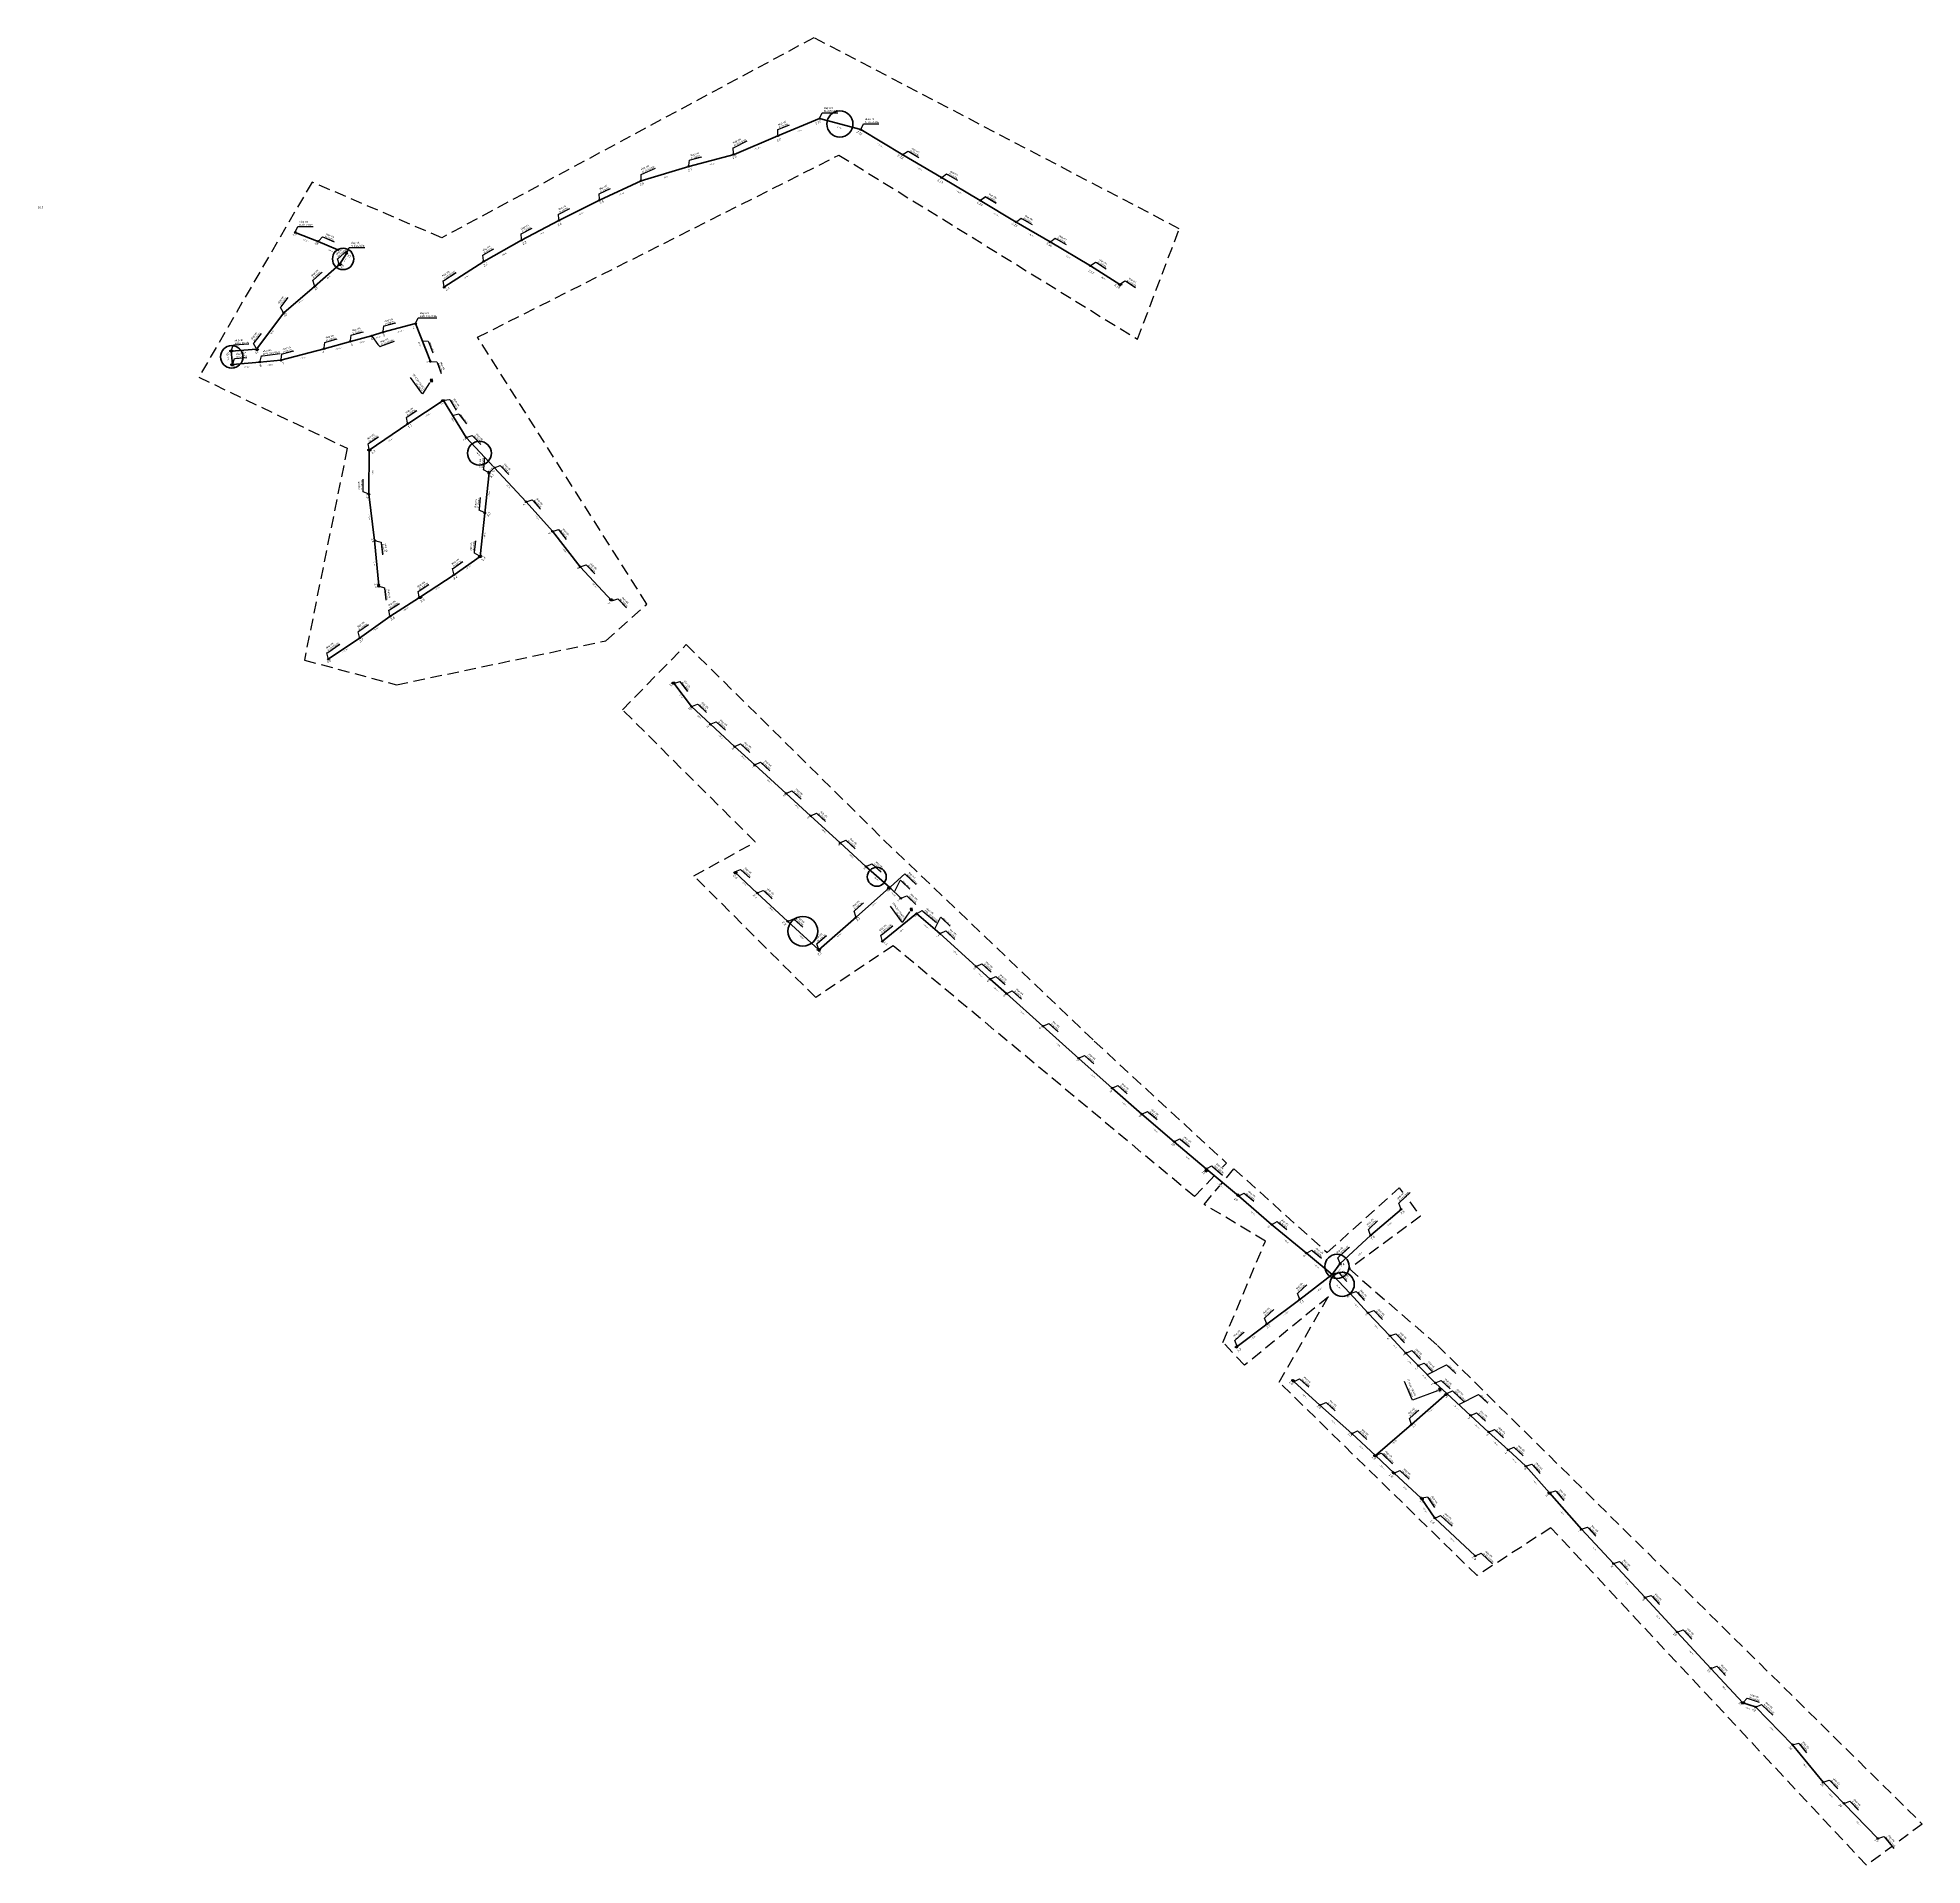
# Model space of a CAD drawing. Header units: millimetres. Extents: x 7530081 to 7533485, y 5764674 to 5768549.
# Drawn here: x 7530081 to 7532146, y 5766546 to 5768549 of the extents above; entities that cross this region are included whole.
import ezdxf
from ezdxf import colors
from ezdxf.entities.mleader import LeaderData, LeaderLine
from ezdxf.math import Vec2, Vec3

# ---------------------------------------------------------------- set-up
doc = ezdxf.new("R2010")
doc.units = ezdxf.units.MM
doc.linetypes.add('Celestynow_test|1_3', pattern=[1, 0.5, -0.5])
doc.linetypes.add('DASHED', pattern=[19.05, 12.7, -6.35])
for name, color, linetype, lineweight in [('!SN', 6, 'Celestynow_test|1_3', 70), ('!TELE', 3, 'Continuous', 50), ('!wymiary', 7, 'Continuous', 25), ('_numery', 7, 'Continuous', 40), ('_PRZEWIESZENIA', 6, 'Continuous', 50)]:
    doc.layers.add(name, color=color, linetype=linetype, lineweight=lineweight)
for name, color, linetype in [('!trafo', 6, 'DASHED'), ('_arkusze model', 7, 'Continuous'), ('_MM LINIA Sn', 40, 'Continuous'), ('_MM opisy', 7, 'Continuous'), ('_MM slupy', 5, 'Continuous'), ('_mm trafo', 3, 'Continuous')]:
    doc.layers.add(name, color=color, linetype=linetype)
doc.layers.get('_arkusze model').off()
doc.styles.get("Standard").update_dxf_attribs({"font": 'ARIAL.TTF'})
doc.dimstyles.new('opis linie', dxfattribs={"dimtxt": 1.5, "dimasz": 0.18, "dimexe": 0.18, "dimexo": 0.0625, "dimgap": 2.5, "dimtad": 4, "dimdec": 0, "dimzin": 0, "dimdsep": 46, "dimtxsty": 'Standard', "dimcen": 0.09, "dimse1": 1, "dimse2": 1, "dimsd1": 1, "dimsd2": 1, "dimclrt": 256, "dimadec": 0, "dimazin": 0, "dimtfac": 1, "dimtdec": 0, "dimtofl": 0, "dimtmove": 0, "dimatfit": 3, "dimfxl": 1, "dimtfill": 1, "dimtolj": 1, "dimtzin": 0, "dimarcsym": 0})

# ---------------------------------------------------------------- blocks, each defined once
blk = doc.blocks.new('E')
at = {"layer": '_MM slupy'}
h = blk.add_hatch(color=256, dxfattribs=at)
h.dxf.hatch_style = 1
h.paths.add_polyline_path([(0.3, 0.4, 1), (-0.3, -0.4, 1)])
for radius in [0.857, 0.457]:
    blk.add_circle((0, 0), radius, dxfattribs=at)
blk = doc.blocks.new('R')
at = {"layer": '_MM slupy', "transparency": 33554687}
h = blk.add_hatch(color=256, dxfattribs=at)
h.dxf.hatch_style = 1
h.paths.add_polyline_path([(-0.9, -0.9), (-0.9, 0.9, 1)])
h = blk.add_hatch(color=256, dxfattribs=at)
h.dxf.hatch_style = 1
h.paths.add_polyline_path([(0.9, 0.9), (0.9, -0.9, 1)])
at = {"layer": '_MM slupy'}
for points in [[(-0.9, 0.9), (0.9, 0.9)], [(-0.9, -0.9), (0.9, -0.9)]]:
    blk.add_lwpolyline(points, dxfattribs=at)
for centre in [(-0.9, 0), (0.9, 0)]:
    blk.add_circle(centre, 0.857, dxfattribs=at)
blk = doc.blocks.new('ZN')
at = {"layer": '_MM slupy', "transparency": 33554687}
h = blk.add_hatch(color=256, dxfattribs=at)
h.dxf.hatch_style = 1
h.paths.add_polyline_path([(0, -0.9), (0, 0.9, 1)])
at = {"layer": '_MM slupy'}
blk.add_circle((0, 0), 0.857, dxfattribs=at)
blk = doc.blocks.new('*D422')
at = {"layer": '!wymiary', "insert": (7530577.9, 5768076.3), "char_height": 1.5, "attachment_point": 5, "rotation": 47.3356, "bg_fill": 3, "box_fill_scale": 1.1, "bg_fill_color": 9, "bg_fill_true_color": 13158600, "bg_fill_transparency": 0}
blk.add_mtext('\\A1;- 8 m -', dxfattribs=at)
blk = doc.blocks.new('*D423')
at = {"layer": '!wymiary', "insert": (7530450.1, 5767973), "char_height": 1.5, "attachment_point": 5, "rotation": 275.5328, "bg_fill": 3, "box_fill_scale": 1.1, "bg_fill_color": 9, "bg_fill_true_color": 13158600, "bg_fill_transparency": 0}
blk.add_mtext('\\A1;- 50 m -', dxfattribs=at)
blk = doc.blocks.new('*D424')
at = {"layer": '!wymiary', "insert": (7530444.6, 5768023), "char_height": 1.5, "attachment_point": 5, "rotation": 276.8875, "bg_fill": 3, "box_fill_scale": 1.1, "bg_fill_color": 9, "bg_fill_true_color": 13158600, "bg_fill_transparency": 0}
blk.add_mtext('\\A1;- 51 m -', dxfattribs=at)
blk = doc.blocks.new('*D425')
at = {"layer": '!wymiary', "insert": (7530448.3, 5768072.7), "char_height": 1.5, "attachment_point": 5, "rotation": 89.5446, "bg_fill": 3, "box_fill_scale": 1.1, "bg_fill_color": 9, "bg_fill_true_color": 13158600, "bg_fill_transparency": 0}
blk.add_mtext('\\A1;- 48 m -', dxfattribs=at)
blk = doc.blocks.new('*D426')
at = {"layer": '!wymiary', "insert": (7530467.8, 5768108.1), "char_height": 1.5, "attachment_point": 5, "rotation": 34.4228, "bg_fill": 3, "box_fill_scale": 1.1, "bg_fill_color": 9, "bg_fill_true_color": 13158600, "bg_fill_transparency": 0}
blk.add_mtext('\\A1;- 51 m -', dxfattribs=at)
blk = doc.blocks.new('*D427')
at = {"layer": '!wymiary', "insert": (7530508.3, 5768135.3), "char_height": 1.5, "attachment_point": 5, "rotation": 33.2647, "bg_fill": 3, "box_fill_scale": 1.1, "bg_fill_color": 9, "bg_fill_true_color": 13158600, "bg_fill_transparency": 0}
blk.add_mtext('\\A1;- 46 m -', dxfattribs=at)
blk = doc.blocks.new('*D428')
at = {"layer": '!wymiary', "insert": (7530575.9, 5768049.7), "char_height": 1.5, "attachment_point": 5, "rotation": 83.9638, "bg_fill": 3, "box_fill_scale": 1.1, "bg_fill_color": 9, "bg_fill_true_color": 13158600, "bg_fill_transparency": 0}
blk.add_mtext('\\A1;- 44 m -', dxfattribs=at)
blk = doc.blocks.new('*D429')
at = {"layer": '!wymiary', "insert": (7530570.9, 5768003.9), "char_height": 1.5, "attachment_point": 5, "rotation": 83.6022, "bg_fill": 3, "box_fill_scale": 1.1, "bg_fill_color": 9, "bg_fill_true_color": 13158600, "bg_fill_transparency": 0}
blk.add_mtext('\\A1;- 48 m -', dxfattribs=at)
blk = doc.blocks.new('*D430')
at = {"layer": '!wymiary', "insert": (7530553, 5767968.3), "char_height": 1.5, "attachment_point": 5, "rotation": 35.3036, "bg_fill": 3, "box_fill_scale": 1.1, "bg_fill_color": 9, "bg_fill_true_color": 13158600, "bg_fill_transparency": 0}
blk.add_mtext('\\A1;- 35 m -', dxfattribs=at)
blk = doc.blocks.new('*D431')
at = {"layer": '!wymiary', "insert": (7530519.7, 5767945.7), "char_height": 1.5, "attachment_point": 5, "rotation": 33.4547, "bg_fill": 3, "box_fill_scale": 1.1, "bg_fill_color": 9, "bg_fill_true_color": 13158600, "bg_fill_transparency": 0}
blk.add_mtext('\\A1;- 45 m -', dxfattribs=at)
blk = doc.blocks.new('*D432')
at = {"layer": '!wymiary', "insert": (7530484.6, 5767922.8), "char_height": 1.5, "attachment_point": 5, "rotation": 32.5707, "bg_fill": 3, "box_fill_scale": 1.1, "bg_fill_color": 9, "bg_fill_true_color": 13158600, "bg_fill_transparency": 0}
blk.add_mtext('\\A1;- 38 m -', dxfattribs=at)
blk = doc.blocks.new('*D433')
at = {"layer": '!wymiary', "insert": (7530451.9, 5767900.8), "char_height": 1.5, "attachment_point": 5, "rotation": 35.3475, "bg_fill": 3, "box_fill_scale": 1.1, "bg_fill_color": 9, "bg_fill_true_color": 13158600, "bg_fill_transparency": 0}
blk.add_mtext('\\A1;- 41 m -', dxfattribs=at)
blk = doc.blocks.new('*D434')
at = {"layer": '!wymiary', "insert": (7530418.1, 5767877.4), "char_height": 1.5, "attachment_point": 5, "rotation": 34.0129, "bg_fill": 3, "box_fill_scale": 1.1, "bg_fill_color": 9, "bg_fill_true_color": 13158600, "bg_fill_transparency": 0}
blk.add_mtext('\\A1;- 41 m -', dxfattribs=at)
blk = doc.blocks.new('*D435')
at = {"layer": '!wymiary', "insert": (7531607.4, 5767044.2), "char_height": 1.5, "attachment_point": 5, "rotation": 40.9389, "bg_fill": 3, "box_fill_scale": 1.1, "bg_fill_color": 9, "bg_fill_true_color": 13158600, "bg_fill_transparency": 0}
blk.add_mtext('\\A1;- 52 m -', dxfattribs=at)
blk = doc.blocks.new('*D436')
at = {"layer": '!wymiary', "insert": (7531568.2, 5767010.2), "char_height": 1.5, "attachment_point": 5, "rotation": 40.9224, "bg_fill": 3, "box_fill_scale": 1.1, "bg_fill_color": 9, "bg_fill_true_color": 13158600, "bg_fill_transparency": 0}
blk.add_mtext('\\A1;- 52 m -', dxfattribs=at)
blk = doc.blocks.new('*D437')
at = {"layer": '!wymiary', "insert": (7531469.1, 5767060.4), "char_height": 1.5, "attachment_point": 5, "rotation": 317.7585, "bg_fill": 3, "box_fill_scale": 1.1, "bg_fill_color": 9, "bg_fill_true_color": 13158600, "bg_fill_transparency": 0}
blk.add_mtext('\\A1;- 39 m -', dxfattribs=at)
blk = doc.blocks.new('*D438')
at = {"layer": '!wymiary', "insert": (7531500.9, 5767031.8), "char_height": 1.5, "attachment_point": 5, "rotation": 318.2873, "bg_fill": 3, "box_fill_scale": 1.1, "bg_fill_color": 9, "bg_fill_true_color": 13158600, "bg_fill_transparency": 0}
blk.add_mtext('\\A1;- 47 m -', dxfattribs=at)
blk = doc.blocks.new('*D439')
at = {"layer": '!wymiary', "insert": (7531531.2, 5767004.2), "char_height": 1.5, "attachment_point": 5, "rotation": 316.8443, "bg_fill": 3, "box_fill_scale": 1.1, "bg_fill_color": 9, "bg_fill_true_color": 13158600, "bg_fill_transparency": 0}
blk.add_mtext('\\A1;- 35 m -', dxfattribs=at)
blk = doc.blocks.new('*D440')
at = {"layer": '!wymiary', "insert": (7531554.3, 5766982.5), "char_height": 1.5, "attachment_point": 5, "rotation": 316.7833, "bg_fill": 3, "box_fill_scale": 1.1, "bg_fill_color": 9, "bg_fill_true_color": 13158600, "bg_fill_transparency": 0}
blk.add_mtext('\\A1;- 28 m -', dxfattribs=at)
blk = doc.blocks.new('*D441')
at = {"layer": '!wymiary', "insert": (7531579.49916, 5766959.2553), "char_height": 1.5, "attachment_point": 5, "rotation": 317.57906674, "bg_fill": 3, "box_fill_scale": 1.1, "bg_fill_color": 9, "bg_fill_true_color": 13158600, "bg_fill_transparency": 0}
blk.add_mtext('\\A1;- 40 m -', dxfattribs=at)
blk = doc.blocks.new('*D442')
at = {"layer": '!wymiary', "insert": (7531601.1, 5766935.3), "char_height": 1.5, "attachment_point": 5, "rotation": 303.4422, "bg_fill": 3, "box_fill_scale": 1.1, "bg_fill_color": 9, "bg_fill_true_color": 13158600, "bg_fill_transparency": 0}
blk.add_mtext('\\A1;- 27 m -', dxfattribs=at)
blk = doc.blocks.new('*D443')
at = {"layer": '!wymiary', "insert": (7531631.3, 5766902.8), "char_height": 1.5, "attachment_point": 5, "rotation": 317.1282, "bg_fill": 3, "box_fill_scale": 1.1, "bg_fill_color": 9, "bg_fill_true_color": 13158600, "bg_fill_transparency": 0}
blk.add_mtext('\\A1;- 61 m -', dxfattribs=at)
blk = doc.blocks.new('*D460')
at = {"layer": '!wymiary', "insert": (7531199.5, 5767445.1), "char_height": 1.5, "attachment_point": 5, "rotation": 318.0394, "bg_fill": 3, "box_fill_scale": 1.1, "bg_fill_color": 9, "bg_fill_true_color": 13158600, "bg_fill_transparency": 0}
blk.add_mtext('\\A1;- 53 m -', dxfattribs=at)
blk = doc.blocks.new('*D461')
at = {"layer": '!wymiary', "insert": (7531237.4, 5767411.1), "char_height": 1.5, "attachment_point": 5, "rotation": 318.183, "bg_fill": 3, "box_fill_scale": 1.1, "bg_fill_color": 9, "bg_fill_true_color": 13158600, "bg_fill_transparency": 0}
blk.add_mtext('\\A1;- 49 m -', dxfattribs=at)
blk = doc.blocks.new('*D462')
at = {"layer": '!wymiary', "insert": (7531272, 5767380.4), "char_height": 1.5, "attachment_point": 5, "rotation": 318.5752, "bg_fill": 3, "box_fill_scale": 1.1, "bg_fill_color": 9, "bg_fill_true_color": 13158600, "bg_fill_transparency": 0}
blk.add_mtext('\\A1;- 43 m -', dxfattribs=at)
blk = doc.blocks.new('*D463')
at = {"layer": '!wymiary', "insert": (7531306.1, 5767351), "char_height": 1.5, "attachment_point": 5, "rotation": 319.9031, "bg_fill": 3, "box_fill_scale": 1.1, "bg_fill_color": 9, "bg_fill_true_color": 13158600, "bg_fill_transparency": 0}
blk.add_mtext('\\A1;- 47 m -', dxfattribs=at)
blk = doc.blocks.new('*D464')
at = {"layer": '!wymiary', "insert": (7531341.3, 5767321.1), "char_height": 1.5, "attachment_point": 5, "rotation": 319.5722, "bg_fill": 3, "box_fill_scale": 1.1, "bg_fill_color": 9, "bg_fill_true_color": 13158600, "bg_fill_transparency": 0}
blk.add_mtext('\\A1;- 46 m -', dxfattribs=at)
blk = doc.blocks.new('*D465')
at = {"layer": '!wymiary', "insert": (7531376.6, 5767291.4), "char_height": 1.5, "attachment_point": 5, "rotation": 320.0995, "bg_fill": 3, "box_fill_scale": 1.1, "bg_fill_color": 9, "bg_fill_true_color": 13158600, "bg_fill_transparency": 0}
blk.add_mtext('\\A1;- 46 m -', dxfattribs=at)
blk = doc.blocks.new('*D466')
at = {"layer": '!wymiary', "insert": (7531412.4, 5767260.9), "char_height": 1.5, "attachment_point": 5, "rotation": 319.1436, "bg_fill": 3, "box_fill_scale": 1.1, "bg_fill_color": 9, "bg_fill_true_color": 13158600, "bg_fill_transparency": 0}
blk.add_mtext('\\A1;- 48 m -', dxfattribs=at)
blk = doc.blocks.new('*D467')
at = {"layer": '!wymiary', "insert": (7531449.6, 5767229.5), "char_height": 1.5, "attachment_point": 5, "rotation": 320.438, "bg_fill": 3, "box_fill_scale": 1.1, "bg_fill_color": 9, "bg_fill_true_color": 13158600, "bg_fill_transparency": 0}
blk.add_mtext('\\A1;- 49 m -', dxfattribs=at)
blk = doc.blocks.new('*D468')
at = {"layer": '!wymiary', "insert": (7531482.8, 5767202.1), "char_height": 1.5, "attachment_point": 5, "rotation": 320.4789, "bg_fill": 3, "box_fill_scale": 1.1, "bg_fill_color": 9, "bg_fill_true_color": 13158600, "bg_fill_transparency": 0}
blk.add_mtext('\\A1;- 37 m -', dxfattribs=at)
blk = doc.blocks.new('*D469')
at = {"layer": '!wymiary', "insert": (7531506.4, 5767180.3), "char_height": 1.5, "attachment_point": 5, "rotation": 313.461, "bg_fill": 3, "box_fill_scale": 1.1, "bg_fill_color": 9, "bg_fill_true_color": 13158600, "bg_fill_transparency": 0}
blk.add_mtext('\\A1;- 29 m -', dxfattribs=at)
blk = doc.blocks.new('*D470')
at = {"layer": '!wymiary', "insert": (7531526, 5767159.3), "char_height": 1.5, "attachment_point": 5, "rotation": 312.5276, "bg_fill": 3, "box_fill_scale": 1.1, "bg_fill_color": 9, "bg_fill_true_color": 13158600, "bg_fill_transparency": 0}
blk.add_mtext('\\A1;- 29 m -', dxfattribs=at)
blk = doc.blocks.new('*D471')
at = {"layer": '!wymiary', "insert": (7531547.9, 5767136.1), "char_height": 1.5, "attachment_point": 5, "rotation": 313.7816, "bg_fill": 3, "box_fill_scale": 1.1, "bg_fill_color": 9, "bg_fill_true_color": 13158600, "bg_fill_transparency": 0}
blk.add_mtext('\\A1;- 35 m -', dxfattribs=at)
blk = doc.blocks.new('*D472')
at = {"layer": '!wymiary', "insert": (7531568.5679, 5767114.1449), "char_height": 1.5, "attachment_point": 5, "rotation": 312.7117444, "bg_fill": 3, "box_fill_scale": 1.1, "bg_fill_color": 9, "bg_fill_true_color": 13158600, "bg_fill_transparency": 0}
blk.add_mtext('\\A1;- 26 m -', dxfattribs=at)
blk = doc.blocks.new('*D473')
at = {"layer": '!wymiary', "insert": (7531584.2, 5767097.8), "char_height": 1.5, "attachment_point": 5, "rotation": 314.7379, "bg_fill": 3, "box_fill_scale": 1.1, "bg_fill_color": 9, "bg_fill_true_color": 13158600, "bg_fill_transparency": 0}
blk.add_mtext('\\A1;- 19 m -', dxfattribs=at)
blk = doc.blocks.new('*D474')
at = {"layer": '!wymiary', "insert": (7531600.3, 5767081.4), "char_height": 1.5, "attachment_point": 5, "rotation": 314.4558, "bg_fill": 3, "box_fill_scale": 1.1, "bg_fill_color": 9, "bg_fill_true_color": 13158600, "bg_fill_transparency": 0}
blk.add_mtext('\\A1;- 27 m -', dxfattribs=at)
blk = doc.blocks.new('*D475')
at = {"layer": '!wymiary', "insert": (7531616.1, 5767065.9), "char_height": 1.5, "attachment_point": 5, "rotation": 316.9488, "bg_fill": 3, "box_fill_scale": 1.1, "bg_fill_color": 9, "bg_fill_true_color": 13158600, "bg_fill_transparency": 0}
blk.add_mtext('\\A1;- 17 m -', dxfattribs=at)
blk = doc.blocks.new('*D476')
at = {"layer": '!wymiary', "insert": (7531635.4, 5767048.1), "char_height": 1.5, "attachment_point": 5, "rotation": 317.5402, "bg_fill": 3, "box_fill_scale": 1.1, "bg_fill_color": 9, "bg_fill_true_color": 13158600, "bg_fill_transparency": 0}
blk.add_mtext('\\A1;- 35 m -', dxfattribs=at)
blk = doc.blocks.new('*D477')
at = {"layer": '!wymiary', "insert": (7531658.3, 5767027), "char_height": 1.5, "attachment_point": 5, "rotation": 317.3364, "bg_fill": 3, "box_fill_scale": 1.1, "bg_fill_color": 9, "bg_fill_true_color": 13158600, "bg_fill_transparency": 0}
blk.add_mtext('\\A1;- 27 m -', dxfattribs=at)
blk = doc.blocks.new('*D478')
at = {"layer": '!wymiary', "insert": (7531678.9, 5767008.1), "char_height": 1.5, "attachment_point": 5, "rotation": 317.5988, "bg_fill": 3, "box_fill_scale": 1.1, "bg_fill_color": 9, "bg_fill_true_color": 13158600, "bg_fill_transparency": 0}
blk.add_mtext('\\A1;- 29 m -', dxfattribs=at)
blk = doc.blocks.new('*D479')
at = {"layer": '!wymiary', "insert": (7531699.3, 5766989.4), "char_height": 1.5, "attachment_point": 5, "rotation": 317.1677, "bg_fill": 3, "box_fill_scale": 1.1, "bg_fill_color": 9, "bg_fill_true_color": 13158600, "bg_fill_transparency": 0}
blk.add_mtext('\\A1;- 26 m -', dxfattribs=at)
blk = doc.blocks.new('*D480')
at = {"layer": '!wymiary', "insert": (7531721.6, 5766966.1), "char_height": 1.5, "attachment_point": 5, "rotation": 311.6006, "bg_fill": 3, "box_fill_scale": 1.1, "bg_fill_color": 9, "bg_fill_true_color": 13158600, "bg_fill_transparency": 0}
blk.add_mtext('\\A1;- 39 m -', dxfattribs=at)
blk = doc.blocks.new('*D481')
at = {"layer": '!wymiary', "insert": (7531752.1, 5766931.7), "char_height": 1.5, "attachment_point": 5, "rotation": 311.4318, "bg_fill": 3, "box_fill_scale": 1.1, "bg_fill_color": 9, "bg_fill_true_color": 13158600, "bg_fill_transparency": 0}
blk.add_mtext('\\A1;- 53 m -', dxfattribs=at)
blk = doc.blocks.new('*D482')
at = {"layer": '!wymiary', "insert": (7531787.3, 5766892.8), "char_height": 1.5, "attachment_point": 5, "rotation": 312.9319, "bg_fill": 3, "box_fill_scale": 1.1, "bg_fill_color": 9, "bg_fill_true_color": 13158600, "bg_fill_transparency": 0}
blk.add_mtext('\\A1;- 52 m -', dxfattribs=at)
blk = doc.blocks.new('*D483')
at = {"layer": '!wymiary', "insert": (7531822.1, 5766855.4), "char_height": 1.5, "attachment_point": 5, "rotation": 312.9271, "bg_fill": 3, "box_fill_scale": 1.1, "bg_fill_color": 9, "bg_fill_true_color": 13158600, "bg_fill_transparency": 0}
blk.add_mtext('\\A1;- 51 m -', dxfattribs=at)
blk = doc.blocks.new('*D484')
at = {"layer": '!wymiary', "insert": (7531857, 5766817.9), "char_height": 1.5, "attachment_point": 5, "rotation": 312.945, "bg_fill": 3, "box_fill_scale": 1.1, "bg_fill_color": 9, "bg_fill_true_color": 13158600, "bg_fill_transparency": 0}
blk.add_mtext('\\A1;- 52 m -', dxfattribs=at)
blk = doc.blocks.new('*D485')
at = {"layer": '!wymiary', "insert": (7531893.1, 5766779.1), "char_height": 1.5, "attachment_point": 5, "rotation": 312.8351, "bg_fill": 3, "box_fill_scale": 1.1, "bg_fill_color": 9, "bg_fill_true_color": 13158600, "bg_fill_transparency": 0}
blk.add_mtext('\\A1;- 54 m -', dxfattribs=at)
blk = doc.blocks.new('*D486')
at = {"layer": '!wymiary', "insert": (7531929.1, 5766740.3), "char_height": 1.5, "attachment_point": 5, "rotation": 313.0332, "bg_fill": 3, "box_fill_scale": 1.1, "bg_fill_color": 9, "bg_fill_true_color": 13158600, "bg_fill_transparency": 0}
blk.add_mtext('\\A1;- 52 m -', dxfattribs=at)
blk = doc.blocks.new('*D487')
at = {"layer": '!wymiary', "insert": (7531955.2, 5766718.2), "char_height": 1.5, "attachment_point": 5, "rotation": 341.5588, "bg_fill": 3, "box_fill_scale": 1.1, "bg_fill_color": 9, "bg_fill_true_color": 13158600, "bg_fill_transparency": 0}
blk.add_mtext('\\A1;- 14 m -', dxfattribs=at)
blk = doc.blocks.new('*D488')
at = {"layer": '!wymiary', "insert": (7531980.8, 5766696.1), "char_height": 1.5, "attachment_point": 5, "rotation": 314.4852, "bg_fill": 3, "box_fill_scale": 1.1, "bg_fill_color": 9, "bg_fill_true_color": 13158600, "bg_fill_transparency": 0}
blk.add_mtext('\\A1;- 58 m -', dxfattribs=at)
blk = doc.blocks.new('*D489')
at = {"layer": '!wymiary', "insert": (7532017.6, 5766655.1), "char_height": 1.5, "attachment_point": 5, "rotation": 309.1625, "bg_fill": 3, "box_fill_scale": 1.1, "bg_fill_color": 9, "bg_fill_true_color": 13158600, "bg_fill_transparency": 0}
blk.add_mtext('\\A1;- 53 m -', dxfattribs=at)
blk = doc.blocks.new('*D490')
at = {"layer": '!wymiary', "insert": (7532046, 5766622.7), "char_height": 1.5, "attachment_point": 5, "rotation": 314.4861, "bg_fill": 3, "box_fill_scale": 1.1, "bg_fill_color": 9, "bg_fill_true_color": 13158600, "bg_fill_transparency": 0}
blk.add_mtext('\\A1;- 32 m -', dxfattribs=at)
blk = doc.blocks.new('*D491')
at = {"layer": '!wymiary', "insert": (7532075.9, 5766591.9), "char_height": 1.5, "attachment_point": 5, "rotation": 313.988, "bg_fill": 3, "box_fill_scale": 1.1, "bg_fill_color": 9, "bg_fill_true_color": 13158600, "bg_fill_transparency": 0}
blk.add_mtext('\\A1;- 54 m -', dxfattribs=at)
blk = doc.blocks.new('*D492')
at = {"layer": '!wymiary', "insert": (7531028, 5767570.7), "char_height": 1.5, "attachment_point": 5, "rotation": 38.9602, "bg_fill": 3, "box_fill_scale": 1.1, "bg_fill_color": 9, "bg_fill_true_color": 13158600, "bg_fill_transparency": 0}
blk.add_mtext('\\A1;- 48 m -', dxfattribs=at)
blk = doc.blocks.new('*D493')
at = {"layer": '!wymiary', "insert": (7531054.3, 5767575), "char_height": 1.5, "attachment_point": 5, "rotation": 319.4848, "bg_fill": 3, "box_fill_scale": 1.1, "bg_fill_color": 9, "bg_fill_true_color": 13158600, "bg_fill_transparency": 0}
blk.add_mtext('\\A1;- 34 m -', dxfattribs=at)
blk = doc.blocks.new('*D494')
at = {"layer": '!wymiary', "insert": (7531086.8, 5767546.1), "char_height": 1.5, "attachment_point": 5, "rotation": 317.7589, "bg_fill": 3, "box_fill_scale": 1.1, "bg_fill_color": 9, "bg_fill_true_color": 13158600, "bg_fill_transparency": 0}
blk.add_mtext('\\A1;- 53 m -', dxfattribs=at)
blk = doc.blocks.new('*D495')
at = {"layer": '!wymiary', "insert": (7531114.3, 5767521.2), "char_height": 1.5, "attachment_point": 5, "rotation": 317.9254, "bg_fill": 3, "box_fill_scale": 1.1, "bg_fill_color": 9, "bg_fill_true_color": 13158600, "bg_fill_transparency": 0}
blk.add_mtext('\\A1;- 21 m -', dxfattribs=at)
blk = doc.blocks.new('*D496')
at = {"layer": '!wymiary', "insert": (7531131.1, 5767506.3), "char_height": 1.5, "attachment_point": 5, "rotation": 318.5545, "bg_fill": 3, "box_fill_scale": 1.1, "bg_fill_color": 9, "bg_fill_true_color": 13158600, "bg_fill_transparency": 0}
blk.add_mtext('\\A1;- 24 m -', dxfattribs=at)
blk = doc.blocks.new('*D497')
at = {"layer": '!wymiary', "insert": (7531160, 5767480.5), "char_height": 1.5, "attachment_point": 5, "rotation": 318.2337, "bg_fill": 3, "box_fill_scale": 1.1, "bg_fill_color": 9, "bg_fill_true_color": 13158600, "bg_fill_transparency": 0}
blk.add_mtext('\\A1;- 53 m -', dxfattribs=at)
blk = doc.blocks.new('*D498')
at = {"layer": '!wymiary', "insert": (7530997.8, 5767599.4), "char_height": 1.5, "attachment_point": 5, "rotation": 41.5354, "bg_fill": 3, "box_fill_scale": 1.1, "bg_fill_color": 9, "bg_fill_true_color": 13158600, "bg_fill_transparency": 0}
blk.add_mtext('\\A1;- 49 m -', dxfattribs=at)
blk = doc.blocks.new('*D499')
at = {"layer": '!wymiary', "insert": (7530959.1, 5767565.3), "char_height": 1.5, "attachment_point": 5, "rotation": 41.1437, "bg_fill": 3, "box_fill_scale": 1.1, "bg_fill_color": 9, "bg_fill_true_color": 13158600, "bg_fill_transparency": 0}
blk.add_mtext('\\A1;- 54 m -', dxfattribs=at)
blk = doc.blocks.new('*D500')
at = {"layer": '!wymiary', "insert": (7530918.3, 5767563.1), "char_height": 1.5, "attachment_point": 5, "rotation": 317.6601, "bg_fill": 3, "box_fill_scale": 1.1, "bg_fill_color": 9, "bg_fill_true_color": 13158600, "bg_fill_transparency": 0}
blk.add_mtext('\\A1;- 46 m -', dxfattribs=at)
blk = doc.blocks.new('*D501')
at = {"layer": '!wymiary', "insert": (7530884.6, 5767594.2), "char_height": 1.5, "attachment_point": 5, "rotation": 316.999, "bg_fill": 3, "box_fill_scale": 1.1, "bg_fill_color": 9, "bg_fill_true_color": 13158600, "bg_fill_transparency": 0}
blk.add_mtext('\\A1;- 46 m -', dxfattribs=at)
blk = doc.blocks.new('*D502')
at = {"layer": '!wymiary', "insert": (7530855.5, 5767621.3), "char_height": 1.5, "attachment_point": 5, "rotation": 317.1051, "bg_fill": 3, "box_fill_scale": 1.1, "bg_fill_color": 9, "bg_fill_true_color": 13158600, "bg_fill_transparency": 0}
blk.add_mtext('\\A1;- 34 m -', dxfattribs=at)
blk = doc.blocks.new('*D503')
at = {"layer": '!wymiary', "insert": (7531019.1, 5767610), "char_height": 1.5, "attachment_point": 5, "rotation": 315.9439, "bg_fill": 3, "box_fill_scale": 1.1, "bg_fill_color": 9, "bg_fill_true_color": 13158600, "bg_fill_transparency": 0}
blk.add_mtext('\\A1;- 17 m -', dxfattribs=at)
blk = doc.blocks.new('*D504')
at = {"layer": '!wymiary', "insert": (7531000, 5767627.3), "char_height": 1.5, "attachment_point": 5, "rotation": 318.623, "bg_fill": 3, "box_fill_scale": 1.1, "bg_fill_color": 9, "bg_fill_true_color": 13158600, "bg_fill_transparency": 0}
blk.add_mtext('\\A1;- 35 m -', dxfattribs=at)
blk = doc.blocks.new('*D505')
at = {"layer": '!wymiary', "insert": (7530972.9, 5767651.7), "char_height": 1.5, "attachment_point": 5, "rotation": 317.5185, "bg_fill": 3, "box_fill_scale": 1.1, "bg_fill_color": 9, "bg_fill_true_color": 13158600, "bg_fill_transparency": 0}
blk.add_mtext('\\A1;- 38 m -', dxfattribs=at)
blk = doc.blocks.new('*D506')
at = {"layer": '!wymiary', "insert": (7530942.5, 5767679.5), "char_height": 1.5, "attachment_point": 5, "rotation": 317.4195, "bg_fill": 3, "box_fill_scale": 1.1, "bg_fill_color": 9, "bg_fill_true_color": 13158600, "bg_fill_transparency": 0}
blk.add_mtext('\\A1;- 44 m -', dxfattribs=at)
blk = doc.blocks.new('*D507')
at = {"layer": '!wymiary', "insert": (7530912.9, 5767706.5), "char_height": 1.5, "attachment_point": 5, "rotation": 317.8315, "bg_fill": 3, "box_fill_scale": 1.1, "bg_fill_color": 9, "bg_fill_true_color": 13158600, "bg_fill_transparency": 0}
blk.add_mtext('\\A1;- 36 m -', dxfattribs=at)
blk = doc.blocks.new('*D508')
at = {"layer": '!wymiary', "insert": (7530882.3, 5767734.4), "char_height": 1.5, "attachment_point": 5, "rotation": 317.6215, "bg_fill": 3, "box_fill_scale": 1.1, "bg_fill_color": 9, "bg_fill_true_color": 13158600, "bg_fill_transparency": 0}
blk.add_mtext('\\A1;- 46 m -', dxfattribs=at)
blk = doc.blocks.new('*D509')
at = {"layer": '!wymiary', "insert": (7530854.1, 5767760.1), "char_height": 1.5, "attachment_point": 5, "rotation": 317.687, "bg_fill": 3, "box_fill_scale": 1.1, "bg_fill_color": 9, "bg_fill_true_color": 13158600, "bg_fill_transparency": 0}
blk.add_mtext('\\A1;- 30 m -', dxfattribs=at)
blk = doc.blocks.new('*D510')
at = {"layer": '!wymiary', "insert": (7530829.8, 5767782.4), "char_height": 1.5, "attachment_point": 5, "rotation": 317.3427, "bg_fill": 3, "box_fill_scale": 1.1, "bg_fill_color": 9, "bg_fill_true_color": 13158600, "bg_fill_transparency": 0}
blk.add_mtext('\\A1;- 36 m -', dxfattribs=at)
blk = doc.blocks.new('*D511')
at = {"layer": '!wymiary', "insert": (7530806.2, 5767804.3), "char_height": 1.5, "attachment_point": 5, "rotation": 316.6639, "bg_fill": 3, "box_fill_scale": 1.1, "bg_fill_color": 9, "bg_fill_true_color": 13158600, "bg_fill_transparency": 0}
blk.add_mtext('\\A1;- 28 m -', dxfattribs=at)
blk = doc.blocks.new('*D512')
at = {"layer": '!wymiary', "insert": (7530785.9, 5767827.1), "char_height": 1.5, "attachment_point": 5, "rotation": 307.288, "bg_fill": 3, "box_fill_scale": 1.1, "bg_fill_color": 9, "bg_fill_true_color": 13158600, "bg_fill_transparency": 0}
blk.add_mtext('\\A1;- 32 m -', dxfattribs=at)
blk = doc.blocks.new('*D513')
at = {"layer": '!wymiary', "insert": (7530691.1, 5767948.7), "char_height": 1.5, "attachment_point": 5, "rotation": 312.9897, "bg_fill": 3, "box_fill_scale": 1.1, "bg_fill_color": 9, "bg_fill_true_color": 13158600, "bg_fill_transparency": 0}
blk.add_mtext('\\A1;- 51 m -', dxfattribs=at)
blk = doc.blocks.new('*D514')
at = {"layer": '!wymiary', "insert": (7530658.4, 5767987), "char_height": 1.5, "attachment_point": 5, "rotation": 307.9073, "bg_fill": 3, "box_fill_scale": 1.1, "bg_fill_color": 9, "bg_fill_true_color": 13158600, "bg_fill_transparency": 0}
blk.add_mtext('\\A1;- 49 m -', dxfattribs=at)
blk = doc.blocks.new('*D515')
at = {"layer": '!wymiary', "insert": (7530628.9, 5768022.5), "char_height": 1.5, "attachment_point": 5, "rotation": 311.7344, "bg_fill": 3, "box_fill_scale": 1.1, "bg_fill_color": 9, "bg_fill_true_color": 13158600, "bg_fill_transparency": 0}
blk.add_mtext('\\A1;- 43 m -', dxfattribs=at)
blk = doc.blocks.new('*D516')
at = {"layer": '!wymiary', "insert": (7530597, 5768057.2), "char_height": 1.5, "attachment_point": 5, "rotation": 313.2089, "bg_fill": 3, "box_fill_scale": 1.1, "bg_fill_color": 9, "bg_fill_true_color": 13158600, "bg_fill_transparency": 0}
blk.add_mtext('\\A1;- 51 m -', dxfattribs=at)
blk = doc.blocks.new('*D517')
at = {"layer": '!wymiary', "insert": (7530564.1, 5768092.5), "char_height": 1.5, "attachment_point": 5, "rotation": 312.7907, "bg_fill": 3, "box_fill_scale": 1.1, "bg_fill_color": 9, "bg_fill_true_color": 13158600, "bg_fill_transparency": 0}
blk.add_mtext('\\A1;- 45 m -', dxfattribs=at)
blk = doc.blocks.new('*D518')
at = {"layer": '!wymiary', "insert": (7530536, 5768129.8), "char_height": 1.5, "attachment_point": 5, "rotation": 301.6113, "bg_fill": 3, "box_fill_scale": 1.1, "bg_fill_color": 9, "bg_fill_true_color": 13158600, "bg_fill_transparency": 0}
blk.add_mtext('\\A1;- 48 m -', dxfattribs=at)
blk = doc.blocks.new('*D519')
at = {"layer": '!wymiary', "insert": (7530289.8, 5768197.7), "char_height": 1.5, "attachment_point": 5, "rotation": 275.459, "bg_fill": 3, "box_fill_scale": 1.1, "bg_fill_color": 9, "bg_fill_true_color": 13158600, "bg_fill_transparency": 0}
blk.add_mtext('\\A1;- 15 m -', dxfattribs=at)
blk = doc.blocks.new('*D520')
at = {"layer": '!wymiary', "insert": (7530309.9, 5768188), "char_height": 1.5, "attachment_point": 5, "rotation": 4.8028, "bg_fill": 3, "box_fill_scale": 1.1, "bg_fill_color": 9, "bg_fill_true_color": 13158600, "bg_fill_transparency": 0}
blk.add_mtext('\\A1;- 30 m -', dxfattribs=at)
blk = doc.blocks.new('*D521')
at = {"layer": '!wymiary', "insert": (7530336.5, 5768190.4), "char_height": 1.5, "attachment_point": 5, "rotation": 5.3444, "bg_fill": 3, "box_fill_scale": 1.1, "bg_fill_color": 9, "bg_fill_true_color": 13158600, "bg_fill_transparency": 0}
blk.add_mtext('\\A1;- 23 m -', dxfattribs=at)
blk = doc.blocks.new('*D522')
at = {"layer": '!wymiary', "insert": (7530372.3, 5768197.9), "char_height": 1.5, "attachment_point": 5, "rotation": 14.9322, "bg_fill": 3, "box_fill_scale": 1.1, "bg_fill_color": 9, "bg_fill_true_color": 13158600, "bg_fill_transparency": 0}
blk.add_mtext('\\A1;- 49 m -', dxfattribs=at)
blk = doc.blocks.new('*D523')
at = {"layer": '!wymiary', "insert": (7530410.4, 5768208.2), "char_height": 1.5, "attachment_point": 5, "rotation": 15.6497, "bg_fill": 3, "box_fill_scale": 1.1, "bg_fill_color": 9, "bg_fill_true_color": 13158600, "bg_fill_transparency": 0}
blk.add_mtext('\\A1;- 30 m -', dxfattribs=at)
blk = doc.blocks.new('*D524')
at = {"layer": '!wymiary', "insert": (7530436.2, 5768215.3), "char_height": 1.5, "attachment_point": 5, "rotation": 14.6825, "bg_fill": 3, "box_fill_scale": 1.1, "bg_fill_color": 9, "bg_fill_true_color": 13158600, "bg_fill_transparency": 0}
blk.add_mtext('\\A1;- 24 m -', dxfattribs=at)
blk = doc.blocks.new('*D525')
at = {"layer": '!wymiary', "insert": (7530454.4, 5768220.8), "char_height": 1.5, "attachment_point": 5, "rotation": 17.3773, "bg_fill": 3, "box_fill_scale": 1.1, "bg_fill_color": 9, "bg_fill_true_color": 13158600, "bg_fill_transparency": 0}
blk.add_mtext('\\A1;- 13 m -', dxfattribs=at)
blk = doc.blocks.new('*D526')
at = {"layer": '!wymiary', "insert": (7530478.2, 5768226.9), "char_height": 1.5, "attachment_point": 5, "rotation": 14.7619, "bg_fill": 3, "box_fill_scale": 1.1, "bg_fill_color": 9, "bg_fill_true_color": 13158600, "bg_fill_transparency": 0}
blk.add_mtext('\\A1;- 37 m -', dxfattribs=at)
blk = doc.blocks.new('*D527')
at = {"layer": '!wymiary', "insert": (7530499.5, 5768213.3), "char_height": 1.5, "attachment_point": 5, "rotation": 291.4803, "bg_fill": 3, "box_fill_scale": 1.1, "bg_fill_color": 9, "bg_fill_true_color": 13158600, "bg_fill_transparency": 0}
blk.add_mtext('\\A1;- 45 m -', dxfattribs=at)
blk = doc.blocks.new('*D528')
at = {"layer": '!wymiary', "insert": (7530374.4, 5768326.9), "char_height": 1.5, "attachment_point": 5, "rotation": 338.2568, "bg_fill": 3, "box_fill_scale": 1.1, "bg_fill_color": 9, "bg_fill_true_color": 13158600, "bg_fill_transparency": 0}
blk.add_mtext('\\A1;- 27 m -', dxfattribs=at)
blk = doc.blocks.new('*D529')
at = {"layer": '!wymiary', "insert": (7530402.3, 5768315.3), "char_height": 1.5, "attachment_point": 5, "rotation": 337.0737, "bg_fill": 3, "box_fill_scale": 1.1, "bg_fill_color": 9, "bg_fill_true_color": 13158600, "bg_fill_transparency": 0}
blk.add_mtext('\\A1;- 34 m -', dxfattribs=at)
blk = doc.blocks.new('*D530')
at = {"layer": '!wymiary', "insert": (7530417.9, 5768305), "char_height": 1.5, "attachment_point": 5, "rotation": 58.7444, "bg_fill": 3, "box_fill_scale": 1.1, "bg_fill_color": 9, "bg_fill_true_color": 13158600, "bg_fill_transparency": 0}
blk.add_mtext('\\A1;- 14 m -', dxfattribs=at)
blk = doc.blocks.new('*D531')
at = {"layer": '!wymiary', "insert": (7530400, 5768286.4), "char_height": 1.5, "attachment_point": 5, "rotation": 41.0091, "bg_fill": 3, "box_fill_scale": 1.1, "bg_fill_color": 9, "bg_fill_true_color": 13158600, "bg_fill_transparency": 0}
blk.add_mtext('\\A1;- 36 m -', dxfattribs=at)
blk = doc.blocks.new('*D532')
at = {"layer": '!wymiary', "insert": (7530369.3, 5768259.9), "char_height": 1.5, "attachment_point": 5, "rotation": 40.6416, "bg_fill": 3, "box_fill_scale": 1.1, "bg_fill_color": 9, "bg_fill_true_color": 13158600, "bg_fill_transparency": 0}
blk.add_mtext('\\A1;- 45 m -', dxfattribs=at)
blk = doc.blocks.new('*D533')
at = {"layer": '!wymiary', "insert": (7530337.7, 5768225.8), "char_height": 1.5, "attachment_point": 5, "rotation": 52.9622, "bg_fill": 3, "box_fill_scale": 1.1, "bg_fill_color": 9, "bg_fill_true_color": 13158600, "bg_fill_transparency": 0}
blk.add_mtext('\\A1;- 50 m -', dxfattribs=at)
blk = doc.blocks.new('*D534')
at = {"layer": '!wymiary', "insert": (7530307, 5768204), "char_height": 1.5, "attachment_point": 5, "rotation": 3.9986, "bg_fill": 3, "box_fill_scale": 1.1, "bg_fill_color": 9, "bg_fill_true_color": 13158600, "bg_fill_transparency": 0}
blk.add_mtext('\\A1;- 28 m -', dxfattribs=at)
blk = doc.blocks.new('*D535')
at = {"layer": '!wymiary', "insert": (7531131.5, 5768355.2), "char_height": 1.5, "attachment_point": 5, "rotation": 329.0097, "bg_fill": 3, "box_fill_scale": 1.1, "bg_fill_color": 9, "bg_fill_true_color": 13158600, "bg_fill_transparency": 0}
blk.add_mtext('\\A1;- 46 m -', dxfattribs=at)
blk = doc.blocks.new('*D536')
at = {"layer": '!wymiary', "insert": (7531169.9, 5768332.4), "char_height": 1.5, "attachment_point": 5, "rotation": 329.5458, "bg_fill": 3, "box_fill_scale": 1.1, "bg_fill_color": 9, "bg_fill_true_color": 13158600, "bg_fill_transparency": 0}
blk.add_mtext('\\A1;- 43 m -', dxfattribs=at)
blk = doc.blocks.new('*D537')
at = {"layer": '!wymiary', "insert": (7531210.5, 5768308.5), "char_height": 1.5, "attachment_point": 5, "rotation": 329.4472, "bg_fill": 3, "box_fill_scale": 1.1, "bg_fill_color": 9, "bg_fill_true_color": 13158600, "bg_fill_transparency": 0}
blk.add_mtext('\\A1;- 51 m -', dxfattribs=at)
blk = doc.blocks.new('*D538')
at = {"layer": '!wymiary', "insert": (7531248.5, 5768285.4), "char_height": 1.5, "attachment_point": 5, "rotation": 327.5823, "bg_fill": 3, "box_fill_scale": 1.1, "bg_fill_color": 9, "bg_fill_true_color": 13158600, "bg_fill_transparency": 0}
blk.add_mtext('\\A1;- 38 m -', dxfattribs=at)
blk = doc.blocks.new('*D539')
at = {"layer": '!wymiary', "insert": (7530550.3, 5768286.3), "char_height": 1.5, "attachment_point": 5, "rotation": 32.9226, "bg_fill": 3, "box_fill_scale": 1.1, "bg_fill_color": 9, "bg_fill_true_color": 13158600, "bg_fill_transparency": 0}
blk.add_mtext('\\A1;- 52 m -', dxfattribs=at)
blk = doc.blocks.new('*D540')
at = {"layer": '!wymiary', "insert": (7530592.6, 5768311.9), "char_height": 1.5, "attachment_point": 5, "rotation": 29.167, "bg_fill": 3, "box_fill_scale": 1.1, "bg_fill_color": 9, "bg_fill_true_color": 13158600, "bg_fill_transparency": 0}
blk.add_mtext('\\A1;- 48 m -', dxfattribs=at)
blk = doc.blocks.new('*D541')
at = {"layer": '!wymiary', "insert": (7530633.7, 5768334.2), "char_height": 1.5, "attachment_point": 5, "rotation": 27.7467, "bg_fill": 3, "box_fill_scale": 1.1, "bg_fill_color": 9, "bg_fill_true_color": 13158600, "bg_fill_transparency": 0}
blk.add_mtext('\\A1;- 46 m -', dxfattribs=at)
blk = doc.blocks.new('*D542')
at = {"layer": '!wymiary', "insert": (7530676.3, 5768356.1), "char_height": 1.5, "attachment_point": 5, "rotation": 26.7569, "bg_fill": 3, "box_fill_scale": 1.1, "bg_fill_color": 9, "bg_fill_true_color": 13158600, "bg_fill_transparency": 0}
blk.add_mtext('\\A1;- 50 m -', dxfattribs=at)
blk = doc.blocks.new('*D543')
at = {"layer": '!wymiary', "insert": (7530721.1, 5768377.8), "char_height": 1.5, "attachment_point": 5, "rotation": 24.975, "bg_fill": 3, "box_fill_scale": 1.1, "bg_fill_color": 9, "bg_fill_true_color": 13158600, "bg_fill_transparency": 0}
blk.add_mtext('\\A1;- 50 m -', dxfattribs=at)
blk = doc.blocks.new('*D544')
at = {"layer": '!wymiary', "insert": (7530769.6, 5768396.2), "char_height": 1.5, "attachment_point": 5, "rotation": 16.812, "bg_fill": 3, "box_fill_scale": 1.1, "bg_fill_color": 9, "bg_fill_true_color": 13158600, "bg_fill_transparency": 0}
blk.add_mtext('\\A1;- 54 m -', dxfattribs=at)
blk = doc.blocks.new('*D545')
at = {"layer": '!wymiary', "insert": (7530820.3, 5768410.6), "char_height": 1.5, "attachment_point": 5, "rotation": 14.8412, "bg_fill": 3, "box_fill_scale": 1.1, "bg_fill_color": 9, "bg_fill_true_color": 13158600, "bg_fill_transparency": 0}
blk.add_mtext('\\A1;- 51 m -', dxfattribs=at)
blk = doc.blocks.new('*D546')
at = {"layer": '!wymiary', "insert": (7530869.7, 5768427.5), "char_height": 1.5, "attachment_point": 5, "rotation": 22.8231, "bg_fill": 3, "box_fill_scale": 1.1, "bg_fill_color": 9, "bg_fill_true_color": 13158600, "bg_fill_transparency": 0}
blk.add_mtext('\\A1;- 52 m -', dxfattribs=at)
blk = doc.blocks.new('*D547')
at = {"layer": '!wymiary', "insert": (7530916.4, 5768447), "char_height": 1.5, "attachment_point": 5, "rotation": 22.6465, "bg_fill": 3, "box_fill_scale": 1.1, "bg_fill_color": 9, "bg_fill_true_color": 13158600, "bg_fill_transparency": 0}
blk.add_mtext('\\A1;- 49 m -', dxfattribs=at)
blk = doc.blocks.new('*D548')
at = {"layer": '!wymiary', "insert": (7530959.2, 5768450.3), "char_height": 1.5, "attachment_point": 5, "rotation": 345.0542, "bg_fill": 3, "box_fill_scale": 1.1, "bg_fill_color": 9, "bg_fill_true_color": 13158600, "bg_fill_transparency": 0}
blk.add_mtext('\\A1;- 47 m -', dxfattribs=at)
blk = doc.blocks.new('*D549')
at = {"layer": '!wymiary', "insert": (7531003.9, 5768430.9), "char_height": 1.5, "attachment_point": 5, "rotation": 329.1797, "bg_fill": 3, "box_fill_scale": 1.1, "bg_fill_color": 9, "bg_fill_true_color": 13158600, "bg_fill_transparency": 0}
blk.add_mtext('\\A1;- 54 m -', dxfattribs=at)
blk = doc.blocks.new('*D550')
at = {"layer": '!wymiary', "insert": (7531048.2, 5768404.6), "char_height": 1.5, "attachment_point": 5, "rotation": 329.3225, "bg_fill": 3, "box_fill_scale": 1.1, "bg_fill_color": 9, "bg_fill_true_color": 13158600, "bg_fill_transparency": 0}
blk.add_mtext('\\A1;- 49 m -', dxfattribs=at)
blk = doc.blocks.new('*D551')
at = {"layer": '!wymiary', "insert": (7531090.6, 5768379.5), "char_height": 1.5, "attachment_point": 5, "rotation": 329.5857, "bg_fill": 3, "box_fill_scale": 1.1, "bg_fill_color": 9, "bg_fill_true_color": 13158600, "bg_fill_transparency": 0}
blk.add_mtext('\\A1;- 49 m -', dxfattribs=at)
blk = doc.blocks.new('trafo')
at = {"layer": '_mm trafo'}
h = blk.add_hatch(color=256, dxfattribs=at)
h.dxf.hatch_style = 1
h.paths.add_polyline_path([(-1.2, 1), (-0.5, -1.5), (1.6, -1), (1, 1.6)])
at = {"layer": '_MM LINIA Sn', "color": 2, "lineweight": 60}
for p, q in [((0.6, 0), (-0.4, 0.9)), ((-0.3, -0.2), (0.6, 0)), ((0.6, -0.9), (-0.3, -0.2)), ((0.6, -0.7), (0.4, -0.9)), ((0.4, -0.9), (0.6, -0.9)), ((0.6, -0.9), (0.6, -0.7))]:
    blk.add_line(p, q, dxfattribs=at)
at = {"layer": '_mm trafo', "flags": 128}
blk.add_lwpolyline([(-0.5, -1.5), (1.6, -1), (1, 1.6), (-1.2, 1), (-0.5, -1.5)], close=True, dxfattribs=at)
blk = doc.blocks.new('*D624')
at = {"layer": '!wymiary', "insert": (7531485.6, 5767177.1), "char_height": 1.5, "attachment_point": 5, "rotation": 37.2328, "bg_fill": 3, "box_fill_scale": 1.1, "bg_fill_color": 9, "bg_fill_true_color": 13158600, "bg_fill_transparency": 0}
blk.add_mtext('\\A1;- 45 m -', dxfattribs=at)
blk = doc.blocks.new('*D625')
at = {"layer": '!wymiary', "insert": (7531449.1, 5767151.2), "char_height": 1.5, "attachment_point": 5, "rotation": 36.951, "bg_fill": 3, "box_fill_scale": 1.1, "bg_fill_color": 9, "bg_fill_true_color": 13158600, "bg_fill_transparency": 0}
blk.add_mtext('\\A1;- 45 m -', dxfattribs=at)
blk = doc.blocks.new('*D626')
at = {"layer": '!wymiary', "insert": (7531412.9, 5767124.2), "char_height": 1.5, "attachment_point": 5, "rotation": 37.1623, "bg_fill": 3, "box_fill_scale": 1.1, "bg_fill_color": 9, "bg_fill_true_color": 13158600, "bg_fill_transparency": 0}
blk.add_mtext('\\A1;- 43 m -', dxfattribs=at)
blk = doc.blocks.new('*D627')
at = {"layer": '!wymiary', "insert": (7531506.5, 5767197.4), "char_height": 1.5, "attachment_point": 5, "rotation": 54.5214, "bg_fill": 3, "box_fill_scale": 1.1, "bg_fill_color": 9, "bg_fill_true_color": 13158600, "bg_fill_transparency": 0}
blk.add_mtext('\\A1;- 14 m -', dxfattribs=at)
blk = doc.blocks.new('*D628')
at = {"layer": '!wymiary', "insert": (7531530.1, 5767216.3), "char_height": 1.5, "attachment_point": 5, "rotation": 42.9266, "bg_fill": 3, "box_fill_scale": 1.1, "bg_fill_color": 9, "bg_fill_true_color": 13158600, "bg_fill_transparency": 0}
blk.add_mtext('\\A1;- 46 m -', dxfattribs=at)
blk = doc.blocks.new('*D629')
at = {"layer": '!wymiary', "insert": (7531562.1, 5767248.6), "char_height": 1.5, "attachment_point": 5, "rotation": 40.6326, "bg_fill": 3, "box_fill_scale": 1.1, "bg_fill_color": 9, "bg_fill_true_color": 13158600, "bg_fill_transparency": 0}
blk.add_mtext('\\A1;- 44 m -', dxfattribs=at)

msp = doc.modelspace()

# ---------------------------------------------------------------- linework, layer by layer
at = {"layer": '!TELE'}
for points in [[(7530526.3, 5768275.6), (7530569.8, 5768303.8), (7530611.4, 5768327), (7530652.3, 5768348.5), (7530696.6, 5768370.8), (7530742.3, 5768392.1), (7530794.5, 5768407.9), (7530844.1, 5768421), (7530892.2, 5768441.3), (7530937.6, 5768460.2), (7530982.9, 5768448.1), (7531029.1, 5768420.6), (7531071.4, 5768395.5), (7531113.9, 5768370.5)], [(7531113.9, 5768370.5), (7531153.3, 5768346.8), (7531190.5, 5768325), (7531234.6, 5768298.9), (7531266.7, 5768278.6)], [(7530363.4, 5768335.5), (7530388.3, 5768325.6), (7530419.5, 5768312.4), (7530412, 5768300.2), (7530384.6, 5768276.3), (7530350.7, 5768247.2), (7530320.7, 5768207.4), (7530293.1, 5768205.5)], [(7530293.1, 5768205.5), (7530294.5, 5768190.7), (7530324.7, 5768193.3), (7530347.6, 5768195.4), (7530395, 5768208.1), (7530423.7, 5768216.1), (7530446.8, 5768222.2), (7530459.4, 5768226.1), (7530495, 5768235.5), (7530511.4, 5768194)], [(7530525.6, 5768151.4), (7530550.7, 5768110.7), (7530581.3, 5768077.7), (7530616.4, 5768040.3), (7530645.2, 5768008), (7530675.5, 5767969), (7530710.3, 5767931.7)], [(7530778.2, 5767841.4), (7530797.6, 5767815.9), (7530818.2, 5767796.5), (7530844.8, 5767772), (7530866.8, 5767751.9), (7530901.2, 5767720.6), (7530928, 5767696.2), (7530960.4, 5767666.5), (7530988.7, 5767640.6), (7531014.7, 5767617.7), (7531026.9, 5767605.8)], [(7530844.9, 5767634.6), (7530869.6, 5767611.6), (7530903, 5767580.5), (7530937.1, 5767549.4), (7530977.8, 5767585), (7531014.5, 5767617.5)], [(7531006.8, 5767558.8), (7531044.1, 5767589), (7531069.7, 5767567.1), (7531109.3, 5767531.1), (7531124.7, 5767517.2), (7531142.7, 5767501.3), (7531182.6, 5767465.7)], [(7531182.6, 5767465.7), (7531221.8, 5767430.4), (7531258.4, 5767397.7), (7531290.9, 5767369.1), (7531326.5, 5767339.1), (7531361.4, 5767309.3), (7531397, 5767279.6), (7531433.1, 5767248.3), (7531471.2, 5767216.9), (7531499.4, 5767193.6), (7531519.3, 5767172.6), (7531538.7, 5767151.5), (7531562.8, 5767126.3), (7531580.2, 5767107.5), (7531593.8, 5767093.7), (7531612.6, 5767074.6), (7531625, 5767063), (7531651.1, 5767039.1), (7531670.9, 5767020.9), (7531692.3, 5767001.3), (7531711.7, 5766983.4), (7531737.5, 5766954.2), (7531772.7, 5766914.4), (7531807.8, 5766876.7), (7531842.3, 5766839.5), (7531877.5, 5766801.7), (7531914.5, 5766761.9), (7531949.6, 5766724.2), (7531963.3, 5766719.7), (7532004, 5766678.2), (7532037.5, 5766637.1), (7532060.2, 5766614), (7532097.4, 5766575.4)]]:
    msp.add_lwpolyline(points, dxfattribs=at)
at = {"layer": '!trafo', "color": 3}
msp.add_lwpolyline([(7530381.8, 5768390.7), (7530257.7, 5768176.9), (7530420.2, 5768098.9), (7530373.3, 5767866.8), (7530474.2, 5767839.8), (7530703.8, 5767887.9), (7530748.5, 5767928.3), (7530563.1, 5768220.6), (7530959, 5768420.2), (7531286.2, 5768218.4), (7531332, 5768339.5), (7530931.7, 5768548.9), (7530523.8, 5768329.6), (7530381.8, 5768390.7)], close=True, dxfattribs=at)
for points in [[(7530721.8, 5767812.4), (7530791.8, 5767883.8), (7531008, 5767670), (7531238.8, 5767449.3), (7531383.7, 5767315.6), (7531348.5, 5767279), (7531018.4, 5767553.8), (7530933.6, 5767497.1), (7530800.2, 5767630.3), (7530867.4, 5767667.6), (7530721.8, 5767812.4)], [(7531359.2, 5767270.4), (7531391.9, 5767309.5), (7531493.9, 5767217.5), (7531573, 5767288.4), (7531596.1, 5767257.5), (7531518.3, 5767199.6), (7531614.8, 5767115.9), (7532146.1, 5766591.3), (7532085, 5766546.1), (7531739.2, 5766915.9), (7531658.2, 5766863.7), (7531441.4, 5767075.5), (7531495.3, 5767169.2), (7531403.6, 5767094.1), (7531379.7, 5767119.2), (7531426.4, 5767230.1), (7531359.2, 5767270.4)]]:
    msp.add_lwpolyline(points, dxfattribs=at)

# ---------------------------------------------------------------- block references
at = {"layer": '_MM slupy'}
for p, rotation in [((7530892.2, 5768441.3), 22.64646287016278), ((7530794.5, 5768407.9), 14.84116558043507), ((7531029.1, 5768420.6), 329.3224918145227), ((7531071.4, 5768395.5), 329.5857410941367), ((7530696.6, 5768370.8), 24.9750391948207), ((7531113.9, 5768370.5), 329.0096533607179), ((7530652.3, 5768348.5), 26.75688636820698), ((7531153.3, 5768346.8), 329.54578639037), ((7530388.3, 5768325.6), 337.0737180739021), ((7530611.4, 5768327), 27.74674738057338), ((7531190.5, 5768325), 329.447170143086), ((7530569.8, 5768303.8), 29.16700069849069), ((7531234.6, 5768298.9), 327.5823457313021), ((7530384.6, 5768276.3), 40.64156359249067), ((7530350.7, 5768247.2), 52.96220143012757), ((7530459.4, 5768226.1), 14.76193063246527), ((7530395, 5768208.1), 15.64965111779924), ((7530423.7, 5768216.1), 14.68247472861162), ((7530347.6, 5768195.4), 14.93216541891532), ((7530486.6, 5768125.9), 34.42277317780238), ((7530550.7, 5768110.7), 312.7907289013987), ((7530581.3, 5768077.7), 313.2088680718393), ((7530444.1, 5768048.5), 89.54456857052384), ((7530616.4, 5768040.3), 311.7343668000302), ((7530571.1, 5768027.9), 83.9637729402381), ((7530450.7, 5767997.8), 276.887495552985), ((7530645.2, 5768008), 307.9072757473203), ((7530675.5, 5767969), 312.9897458942367), ((7530537.3, 5767960.3), 35.30364329837595), ((7530467.1, 5767914.6), 32.57066665664395), ((7530433.8, 5767891), 35.34752088695612), ((7530797.6, 5767815.9), 316.6639227779016), ((7530844.8, 5767772), 317.6870336261786), ((7530866.8, 5767751.9), 317.621475082281), ((7530901.2, 5767720.6), 317.8314753650438), ((7530928, 5767696.2), 317.4195092161975), ((7530960.4, 5767666.5), 317.5184534526086), ((7530988.7, 5767640.6), 318.6230271537827), ((7530869.6, 5767611.6), 316.9989771457243), ((7531026.9, 5767605.8), 315.9439383986302), ((7530903, 5767580.5), 317.6600979381356), ((7530977.8, 5767585), 41.53535478112362), ((7531069.7, 5767567.1), 317.7589162785411), ((7531109.3, 5767531.1), 317.9254417604306), ((7531182.6, 5767465.7), 318.0393995660793), ((7531221.8, 5767430.4), 318.1830387112024), ((7531258.4, 5767397.7), 318.5751675246434), ((7531290.9, 5767369.1), 319.9030542352093), ((7531326.5, 5767339.1), 319.5721600360374), ((7531361.4, 5767309.3), 320.0995239129904), ((7531433.1, 5767248.3), 320.4379991093869), ((7531541.6, 5767236.4), 42.6997294609691), ((7531471.2, 5767216.9), 320.4788666499329), ((7531499.4, 5767193.6), 313.4609799020921), ((7531464, 5767166.3), 42.6997294609691), ((7531519.3, 5767172.6), 312.5276246458798), ((7531538.7, 5767151.5), 313.7816183867773), ((7531427.8, 5767139.3), 42.6997294609691), ((7531562.8, 5767126.3), 312.7117443608658), ((7531486.1, 5767050.4), 318.287295294598), ((7531521.1, 5767019.2), 316.8443240459563), ((7531586.3, 5767029.2), 40.92236526549082), ((7531651.1, 5767039.1), 317.3363840195332), ((7531772.7, 5766914.4), 312.9318625517365), ((7531807.8, 5766876.7), 312.9271011926713), ((7531842.3, 5766839.5), 312.9449891520068), ((7531877.5, 5766801.7), 312.8350502086227), ((7531914.5, 5766761.9), 313.033198047679), ((7532004, 5766678.2), 309.1624934942593), ((7532037.5, 5766637.1), 314.4860940800581), ((7532060.2, 5766614), 313.9880258271133)]:
    msp.add_blockref('ZN', p, dxfattribs=dict(at, rotation=rotation))

# ---------------------------------------------------------------- texts
at = {"layer": '_numery', "oblique": 10}
msp.add_text('10.1', height=2.5, rotation=7.7672, dxfattribs=at).set_placement((7530080.9, 5768361.3))

# ---------------------------------------------------------------- next in the draw order: leaders
at = {"layer": '_MM opisy'}
ml = msp.add_multileader_mtext('Standard', dxfattribs=at)
ml.set_content('\\pxql;słup nN\\PN-10,5/10/E', color=256)
ml.set_leader_properties()
ml.build(insert=Vec2(0, 0))
ml.multileader.update_dxf_attribs({"has_text_frame": 1, "text_left_attachment_type": 5, "text_right_attachment_type": 5, "dogleg_length": 1, "arrow_head_size": 1})
ctx = ml.context
ctx.base_point, ctx.char_height, ctx.arrow_head_size, ctx.landing_gap_size, ctx.plane_origin = Vec3(7530941.6, 5768466.7), 2, 1, 1, Vec3(7530939.6, 5768458.9)
ctx.left_attachment, ctx.right_attachment = 5, 5
notes = []
notes.append((ctx, [(0, (1, 1, 0), (7530940.6, 5768466.7), (1, 0), 1, [(0, [(7530937.9, 5768460.3), (7530940.6, 5768466.7)], 0, [])])]))
ctx.mtext.insert, ctx.mtext.flow_direction = Vec3(7530942.6, 5768472.9), 5
ctx.mtext.has_bg_fill, ctx.mtext.bg_color, ctx.mtext.bg_scale_factor, ctx.mtext.bg_transparency, ctx.mtext.use_window_bg_color = 1, -1023410175, 1, 0, 1
ml = msp.add_multileader_mtext('Standard', dxfattribs=at)
ml.set_content('\\pxql;słup nN\\PP-10/ZN', color=256)
ml.set_leader_properties()
ml.build(insert=Vec2(0, 0))
ml.multileader.update_dxf_attribs({"has_text_frame": 1, "text_left_attachment_type": 5, "text_right_attachment_type": 5, "dogleg_length": 1, "arrow_head_size": 1})
ctx = ml.context
ctx.base_point, ctx.char_height, ctx.arrow_head_size, ctx.landing_gap_size, ctx.plane_origin, ctx.plane_x_axis, ctx.plane_y_axis = Vec3(7530893.1, 5768448.6), 2, 1, 1, Vec3(7530894.3, 5768440.6), Vec3(0.922898, 0.385044), Vec3(-0.385044, 0.922898)
ctx.left_attachment, ctx.right_attachment = 5, 5
notes.append((ctx, [(0, (1, 1, 0), (7530892.2, 5768448.2), (0.922898, 0.385044), 1, [(0, [(7530892.2, 5768441.3), (7530892.2, 5768448.2)], 0, [])])]))
ctx.mtext.insert, ctx.mtext.text_direction, ctx.mtext.rotation, ctx.mtext.flow_direction = Vec3(7530891.8, 5768454.3), Vec3(0.922898, 0.385044), 0.395255, 5
ctx.mtext.has_bg_fill, ctx.mtext.bg_color, ctx.mtext.bg_scale_factor, ctx.mtext.bg_transparency, ctx.mtext.use_window_bg_color = 1, -1023410175, 1, 0, 1
ml = msp.add_multileader_mtext('Standard', dxfattribs=at)
ml.set_content('\\pxql;słup nN\\PN-10,5/10/E', color=256)
ml.set_leader_properties()
ml.build(insert=Vec2(0, 0))
ml.multileader.update_dxf_attribs({"has_text_frame": 1, "text_left_attachment_type": 5, "text_right_attachment_type": 5, "dogleg_length": 1, "arrow_head_size": 1})
ctx = ml.context
ctx.base_point, ctx.char_height, ctx.arrow_head_size, ctx.landing_gap_size, ctx.plane_origin = Vec3(7530986.8, 5768454.6), 2, 1, 1, Vec3(7530984.9, 5768446.7)
ctx.left_attachment, ctx.right_attachment = 5, 5
notes.append((ctx, [(0, (1, 1, 0), (7530985.8, 5768454.6), (1, 0), 1, [(0, [(7530983.1, 5768448.2), (7530985.8, 5768454.6)], 0, [])])]))
ctx.mtext.insert, ctx.mtext.flow_direction = Vec3(7530987.8, 5768460.7), 5
ctx.mtext.has_bg_fill, ctx.mtext.bg_color, ctx.mtext.bg_scale_factor, ctx.mtext.bg_transparency, ctx.mtext.use_window_bg_color = 1, -1023410175, 1, 0, 1
ml = msp.add_multileader_mtext('Standard', dxfattribs=at)
ml.set_content('\\pxql;słup nN\\PN-10,5/10/E', color=256)
ml.set_leader_properties()
ml.build(insert=Vec2(0, 0))
ml.multileader.update_dxf_attribs({"has_text_frame": 1, "text_left_attachment_type": 5, "text_right_attachment_type": 5, "dogleg_length": 1, "arrow_head_size": 1})
ctx = ml.context
ctx.base_point, ctx.char_height, ctx.arrow_head_size, ctx.landing_gap_size, ctx.plane_origin, ctx.plane_x_axis, ctx.plane_y_axis = Vec3(7530844.1, 5768428.5), 2, 1, 1, Vec3(7530845.8, 5768420.6), Vec3(0.895229, 0.445607), Vec3(-0.445607, 0.895229)
ctx.left_attachment, ctx.right_attachment = 5, 5
notes.append((ctx, [(0, (1, 1, 0), (7530843.2, 5768428.1), (0.895229, 0.445607), 1, [(0, [(7530843.7, 5768421.1), (7530843.2, 5768428.1)], 0, [])])]))
ctx.mtext.insert, ctx.mtext.text_direction, ctx.mtext.rotation, ctx.mtext.flow_direction = Vec3(7530842.3, 5768434.5), Vec3(0.895229, 0.445607), 0.461852, 5
ctx.mtext.has_bg_fill, ctx.mtext.bg_color, ctx.mtext.bg_scale_factor, ctx.mtext.bg_transparency, ctx.mtext.use_window_bg_color = 1, -1023410175, 1, 0, 1
ml = msp.add_multileader_mtext('Standard', dxfattribs=at)
ml.set_content('\\pxql;słup nN\\PP-10/ZN', color=256)
ml.set_leader_properties()
ml.build(insert=Vec2(0, 0))
ml.multileader.update_dxf_attribs({"has_text_frame": 1, "text_left_attachment_type": 5, "text_right_attachment_type": 5, "dogleg_length": 1, "arrow_head_size": 1})
ctx = ml.context
ctx.base_point, ctx.char_height, ctx.arrow_head_size, ctx.landing_gap_size, ctx.plane_origin, ctx.plane_x_axis, ctx.plane_y_axis = Vec3(7531035.5, 5768424.2), 2, 1, 1, Vec3(7531029.8, 5768418.5), Vec3(0.860053, -0.510205), Vec3(0.510205, 0.860053)
ctx.left_attachment, ctx.right_attachment = 5, 5
notes.append((ctx, [(0, (1, 1, 0), (7531034.7, 5768424.7), (0.860053, -0.510205), 1, [(0, [(7531029.1, 5768420.6), (7531034.7, 5768424.7)], 0, [])])]))
ctx.mtext.insert, ctx.mtext.text_direction, ctx.mtext.rotation, ctx.mtext.flow_direction = Vec3(7531039.3, 5768428.6), Vec3(0.860053, -0.510205), 5.747762, 5
ctx.mtext.has_bg_fill, ctx.mtext.bg_color, ctx.mtext.bg_scale_factor, ctx.mtext.bg_transparency, ctx.mtext.use_window_bg_color = 1, -1023410175, 1, 0, 1
ml = msp.add_multileader_mtext('Standard', dxfattribs=at)
ml.set_content('\\pxql;słup nN\\PN-10,5/10/E', color=256)
ml.set_leader_properties()
ml.build(insert=Vec2(0, 0))
ml.multileader.update_dxf_attribs({"has_text_frame": 1, "text_left_attachment_type": 5, "text_right_attachment_type": 5, "dogleg_length": 1, "arrow_head_size": 1})
ctx = ml.context
ctx.base_point, ctx.char_height, ctx.arrow_head_size, ctx.landing_gap_size, ctx.plane_origin, ctx.plane_x_axis, ctx.plane_y_axis = Vec3(7530743.2, 5768399.5), 2, 1, 1, Vec3(7530744.5, 5768391.6), Vec3(0.916157, 0.400819), Vec3(-0.400819, 0.916157)
ctx.left_attachment, ctx.right_attachment = 5, 5
notes.append((ctx, [(0, (1, 1, 0), (7530742.3, 5768399.1), (0.916157, 0.400819), 1, [(0, [(7530742.4, 5768392.2), (7530742.3, 5768399.1)], 0, [])])]))
ctx.mtext.insert, ctx.mtext.text_direction, ctx.mtext.rotation, ctx.mtext.flow_direction = Vec3(7530741.6, 5768405.6), Vec3(0.916157, 0.400819), 0.41241, 5
ctx.mtext.has_bg_fill, ctx.mtext.bg_color, ctx.mtext.bg_scale_factor, ctx.mtext.bg_transparency, ctx.mtext.use_window_bg_color = 1, -1023410175, 1, 0, 1
ml = msp.add_multileader_mtext('Standard', dxfattribs=at)
ml.set_content('\\pxql;słup nN\\PP-10/ZN', color=256)
ml.set_leader_properties()
ml.build(insert=Vec2(0, 0))
ml.multileader.update_dxf_attribs({"has_text_frame": 1, "text_left_attachment_type": 5, "text_right_attachment_type": 5, "dogleg_length": 1, "arrow_head_size": 1})
ctx = ml.context
ctx.base_point, ctx.char_height, ctx.arrow_head_size, ctx.landing_gap_size, ctx.plane_origin, ctx.plane_x_axis, ctx.plane_y_axis = Vec3(7530796.4, 5768415), 2, 1, 1, Vec3(7530796.5, 5768407), Vec3(0.96664, 0.25614), Vec3(-0.25614, 0.96664)
ctx.left_attachment, ctx.right_attachment = 5, 5
notes.append((ctx, [(0, (1, 1, 0), (7530795.4, 5768414.8), (0.96664, 0.25614), 1, [(0, [(7530794.5, 5768407.9), (7530795.4, 5768414.8)], 0, [])])]))
ctx.mtext.insert, ctx.mtext.text_direction, ctx.mtext.rotation, ctx.mtext.flow_direction = Vec3(7530795.9, 5768420.9), Vec3(0.96664, 0.25614), 0.259027, 5
ctx.mtext.has_bg_fill, ctx.mtext.bg_color, ctx.mtext.bg_scale_factor, ctx.mtext.bg_transparency, ctx.mtext.use_window_bg_color = 1, -1023410175, 1, 0, 1
ml = msp.add_multileader_mtext('Standard', dxfattribs=at)
ml.set_content('\\pxql;słup nN\\PP-10/ZN', color=256)
ml.set_leader_properties()
ml.build(insert=Vec2(0, 0))
ml.multileader.update_dxf_attribs({"has_text_frame": 1, "text_left_attachment_type": 5, "text_right_attachment_type": 5, "dogleg_length": 1, "arrow_head_size": 1})
ctx = ml.context
ctx.base_point, ctx.char_height, ctx.arrow_head_size, ctx.landing_gap_size, ctx.plane_origin, ctx.plane_x_axis, ctx.plane_y_axis = Vec3(7530697.2, 5768378.2), 2, 1, 1, Vec3(7530698.7, 5768370.3), Vec3(0.906492, 0.422223), Vec3(-0.422223, 0.906492)
ctx.left_attachment, ctx.right_attachment = 5, 5
notes.append((ctx, [(0, (1, 1, 0), (7530696.3, 5768377.8), (0.906492, 0.422223), 1, [(0, [(7530696.6, 5768370.8), (7530696.3, 5768377.8)], 0, [])])]))
ctx.mtext.insert, ctx.mtext.text_direction, ctx.mtext.rotation, ctx.mtext.flow_direction = Vec3(7530695.7, 5768383.9), Vec3(0.906492, 0.422223), 0.435897, 5
ctx.mtext.has_bg_fill, ctx.mtext.bg_color, ctx.mtext.bg_scale_factor, ctx.mtext.bg_transparency, ctx.mtext.use_window_bg_color = 1, -1023410175, 1, 0, 1
ml = msp.add_multileader_mtext('Standard', dxfattribs=at)
ml.set_content('\\pxql;słup nN\\PP-10/ZN', color=256)
ml.set_leader_properties()
ml.build(insert=Vec2(0, 0))
ml.multileader.update_dxf_attribs({"has_text_frame": 1, "text_left_attachment_type": 5, "text_right_attachment_type": 5, "dogleg_length": 1, "arrow_head_size": 1})
ctx = ml.context
ctx.base_point, ctx.char_height, ctx.arrow_head_size, ctx.landing_gap_size, ctx.plane_origin, ctx.plane_x_axis, ctx.plane_y_axis = Vec3(7531077.8, 5768399.1), 2, 1, 1, Vec3(7531072.1, 5768393.4), Vec3(0.862388, -0.506248), Vec3(0.506248, 0.862388)
ctx.left_attachment, ctx.right_attachment = 5, 5
notes.append((ctx, [(0, (1, 1, 0), (7531077, 5768399.6), (0.862388, -0.506248), 1, [(0, [(7531071.4, 5768395.5), (7531077, 5768399.6)], 0, [])])]))
ctx.mtext.insert, ctx.mtext.text_direction, ctx.mtext.rotation, ctx.mtext.flow_direction = Vec3(7531081.6, 5768403.6), Vec3(0.862388, -0.506248), 5.752356, 5
ctx.mtext.has_bg_fill, ctx.mtext.bg_color, ctx.mtext.bg_scale_factor, ctx.mtext.bg_transparency, ctx.mtext.use_window_bg_color = 1, -1023410175, 1, 0, 1
ml = msp.add_multileader_mtext('Standard', dxfattribs=at)
ml.set_content('\\pxql;słup nN\\PP-10/ZN', color=256)
ml.set_leader_properties()
ml.build(insert=Vec2(0, 0))
ml.multileader.update_dxf_attribs({"has_text_frame": 1, "text_left_attachment_type": 5, "text_right_attachment_type": 5, "dogleg_length": 1, "arrow_head_size": 1})
ctx = ml.context
ctx.base_point, ctx.char_height, ctx.arrow_head_size, ctx.landing_gap_size, ctx.plane_origin, ctx.plane_x_axis, ctx.plane_y_axis = Vec3(7530652.7, 5768355.9), 2, 1, 1, Vec3(7530654.5, 5768348), Vec3(0.892925, 0.450206), Vec3(-0.450206, 0.892925)
ctx.left_attachment, ctx.right_attachment = 5, 5
notes.append((ctx, [(0, (1, 1, 0), (7530651.9, 5768355.5), (0.892925, 0.450206), 1, [(0, [(7530652.3, 5768348.5), (7530651.9, 5768355.5)], 0, [])])]))
ctx.mtext.insert, ctx.mtext.text_direction, ctx.mtext.rotation, ctx.mtext.flow_direction = Vec3(7530651, 5768361.5), Vec3(0.892925, 0.450206), 0.466996, 5
ctx.mtext.has_bg_fill, ctx.mtext.bg_color, ctx.mtext.bg_scale_factor, ctx.mtext.bg_transparency, ctx.mtext.use_window_bg_color = 1, -1023410175, 1, 0, 1
ml = msp.add_multileader_mtext('Standard', dxfattribs=at)
ml.set_content('\\pxql;słup nN\\PP-10/ZN', color=256)
ml.set_leader_properties()
ml.build(insert=Vec2(0, 0))
ml.multileader.update_dxf_attribs({"has_text_frame": 1, "text_left_attachment_type": 5, "text_right_attachment_type": 5, "dogleg_length": 1, "arrow_head_size": 1})
ctx = ml.context
ctx.base_point, ctx.char_height, ctx.arrow_head_size, ctx.landing_gap_size, ctx.plane_origin, ctx.plane_x_axis, ctx.plane_y_axis = Vec3(7531120.4, 5768374.1), 2, 1, 1, Vec3(7531114.6, 5768368.4), Vec3(0.857254, -0.514894), Vec3(0.514894, 0.857254)
ctx.left_attachment, ctx.right_attachment = 5, 5
notes.append((ctx, [(0, (1, 1, 0), (7531119.5, 5768374.6), (0.857254, -0.514894), 1, [(0, [(7531113.9, 5768370.5), (7531119.5, 5768374.6)], 0, [])])]))
ctx.mtext.insert, ctx.mtext.text_direction, ctx.mtext.rotation, ctx.mtext.flow_direction = Vec3(7531124.2, 5768378.5), Vec3(0.857254, -0.514894), 5.742302, 5
ctx.mtext.has_bg_fill, ctx.mtext.bg_color, ctx.mtext.bg_scale_factor, ctx.mtext.bg_transparency, ctx.mtext.use_window_bg_color = 1, -1023410175, 1, 0, 1
ml = msp.add_multileader_mtext('Standard', dxfattribs=at)
ml.set_content('\\pxql;słup nN\\PP-10/ZN', color=256)
ml.set_leader_properties()
ml.build(insert=Vec2(0, 0))
ml.multileader.update_dxf_attribs({"has_text_frame": 1, "text_left_attachment_type": 5, "text_right_attachment_type": 5, "dogleg_length": 1, "arrow_head_size": 1})
ctx = ml.context
ctx.base_point, ctx.char_height, ctx.arrow_head_size, ctx.landing_gap_size, ctx.plane_origin, ctx.plane_x_axis, ctx.plane_y_axis = Vec3(7530611.7, 5768334.4), 2, 1, 1, Vec3(7530613.6, 5768326.5), Vec3(0.885014, 0.465564), Vec3(-0.465564, 0.885014)
ctx.left_attachment, ctx.right_attachment = 5, 5
notes.append((ctx, [(0, (1, 1, 0), (7530610.8, 5768333.9), (0.885014, 0.465564), 1, [(0, [(7530611.4, 5768327), (7530610.8, 5768333.9)], 0, [])])]))
ctx.mtext.insert, ctx.mtext.text_direction, ctx.mtext.rotation, ctx.mtext.flow_direction = Vec3(7530609.9, 5768340), Vec3(0.885014, 0.465564), 0.484272, 5
ctx.mtext.has_bg_fill, ctx.mtext.bg_color, ctx.mtext.bg_scale_factor, ctx.mtext.bg_transparency, ctx.mtext.use_window_bg_color = 1, -1023410175, 1, 0, 1
ml = msp.add_multileader_mtext('Standard', dxfattribs=at)
ml.set_content('\\pxql;słup nN\\PP-10/ZN', color=256)
ml.set_leader_properties()
ml.build(insert=Vec2(0, 0))
ml.multileader.update_dxf_attribs({"has_text_frame": 1, "text_left_attachment_type": 5, "text_right_attachment_type": 5, "dogleg_length": 1, "arrow_head_size": 1})
ctx = ml.context
ctx.base_point, ctx.char_height, ctx.arrow_head_size, ctx.landing_gap_size, ctx.plane_origin, ctx.plane_x_axis, ctx.plane_y_axis = Vec3(7531159.8, 5768350.5), 2, 1, 1, Vec3(7531154.1, 5768344.7), Vec3(0.862034, -0.50685), Vec3(0.50685, 0.862034)
ctx.left_attachment, ctx.right_attachment = 5, 5
notes.append((ctx, [(0, (1, 1, 0), (7531158.9, 5768351), (0.862034, -0.50685), 1, [(0, [(7531153.3, 5768346.8), (7531158.9, 5768351)], 0, [])])]))
ctx.mtext.insert, ctx.mtext.text_direction, ctx.mtext.rotation, ctx.mtext.flow_direction = Vec3(7531163.6, 5768354.9), Vec3(0.862034, -0.50685), 5.751659, 5
ctx.mtext.has_bg_fill, ctx.mtext.bg_color, ctx.mtext.bg_scale_factor, ctx.mtext.bg_transparency, ctx.mtext.use_window_bg_color = 1, -1023410175, 1, 0, 1
ml = msp.add_multileader_mtext('Standard', dxfattribs=at)
ml.set_content('\\pxql;słup nN\\PP-10/ZN', color=256)
ml.set_leader_properties()
ml.build(insert=Vec2(0, 0))
ml.multileader.update_dxf_attribs({"has_text_frame": 1, "text_left_attachment_type": 5, "text_right_attachment_type": 5, "dogleg_length": 1, "arrow_head_size": 1})
ctx = ml.context
ctx.base_point, ctx.char_height, ctx.arrow_head_size, ctx.landing_gap_size, ctx.plane_origin, ctx.plane_x_axis, ctx.plane_y_axis = Vec3(7530394.2, 5768330.1), 2, 1, 1, Vec3(7530389.3, 5768323.6), Vec3(0.921007, -0.389546), Vec3(0.389546, 0.921007)
ctx.left_attachment, ctx.right_attachment = 5, 5
notes.append((ctx, [(0, (1, 1, 0), (7530393.3, 5768330.5), (0.921007, -0.389546), 1, [(0, [(7530388.3, 5768325.6), (7530393.3, 5768330.5)], 0, [])])]))
ctx.mtext.insert, ctx.mtext.text_direction, ctx.mtext.rotation, ctx.mtext.flow_direction = Vec3(7530397.4, 5768335), Vec3(0.921007, -0.389546), 5.883046, 5
ctx.mtext.has_bg_fill, ctx.mtext.bg_color, ctx.mtext.bg_scale_factor, ctx.mtext.bg_transparency, ctx.mtext.use_window_bg_color = 1, -1023410175, 1, 0, 1
ml = msp.add_multileader_mtext('Standard', dxfattribs=at)
ml.set_content('\\pxql;słup nN\\PN-10,5/10/E', color=256)
ml.set_leader_properties()
ml.build(insert=Vec2(0, 0))
ml.multileader.update_dxf_attribs({"has_text_frame": 1, "text_left_attachment_type": 5, "text_right_attachment_type": 5, "dogleg_length": 1, "arrow_head_size": 1})
ctx = ml.context
ctx.base_point, ctx.char_height, ctx.arrow_head_size, ctx.landing_gap_size, ctx.plane_origin = Vec3(7530423.4, 5768319), 2, 1, 1, Vec3(7530421.4, 5768311.2)
ctx.left_attachment, ctx.right_attachment = 5, 5
notes.append((ctx, [(0, (1, 1, 0), (7530422.4, 5768319), (1, 0), 1, [(0, [(7530419.7, 5768312.6), (7530422.4, 5768319)], 0, [])])]))
ctx.mtext.insert, ctx.mtext.flow_direction = Vec3(7530424.4, 5768325.2), 5
ctx.mtext.has_bg_fill, ctx.mtext.bg_color, ctx.mtext.bg_scale_factor, ctx.mtext.bg_transparency, ctx.mtext.use_window_bg_color = 1, -1023410175, 1, 0, 1
ml = msp.add_multileader_mtext('Standard', dxfattribs=at)
ml.set_content('\\pxql;słup nN\\PP-10/ZN', color=256)
ml.set_leader_properties()
ml.build(insert=Vec2(0, 0))
ml.multileader.update_dxf_attribs({"has_text_frame": 1, "text_left_attachment_type": 5, "text_right_attachment_type": 5, "dogleg_length": 1, "arrow_head_size": 1})
ctx = ml.context
ctx.base_point, ctx.char_height, ctx.arrow_head_size, ctx.landing_gap_size, ctx.plane_origin, ctx.plane_x_axis, ctx.plane_y_axis = Vec3(7530569.9, 5768311.2), 2, 1, 1, Vec3(7530572, 5768303.4), Vec3(0.873203, 0.487357), Vec3(-0.487357, 0.873203)
ctx.left_attachment, ctx.right_attachment = 5, 5
notes.append((ctx, [(0, (1, 1, 0), (7530569, 5768310.7), (0.873203, 0.487357), 1, [(0, [(7530569.8, 5768303.8), (7530569, 5768310.7)], 0, [])])]))
ctx.mtext.insert, ctx.mtext.text_direction, ctx.mtext.rotation, ctx.mtext.flow_direction = Vec3(7530568, 5768316.7), Vec3(0.873203, 0.487357), 0.50906, 5
ctx.mtext.has_bg_fill, ctx.mtext.bg_color, ctx.mtext.bg_scale_factor, ctx.mtext.bg_transparency, ctx.mtext.use_window_bg_color = 1, -1023410175, 1, 0, 1
ml = msp.add_multileader_mtext('Standard', dxfattribs=at)
ml.set_content('\\pxql;słup nN\\PP-10/ZN', color=256)
ml.set_leader_properties()
ml.build(insert=Vec2(0, 0))
ml.multileader.update_dxf_attribs({"has_text_frame": 1, "text_left_attachment_type": 5, "text_right_attachment_type": 5, "dogleg_length": 1, "arrow_head_size": 1})
ctx = ml.context
ctx.base_point, ctx.char_height, ctx.arrow_head_size, ctx.landing_gap_size, ctx.plane_origin, ctx.plane_x_axis, ctx.plane_y_axis = Vec3(7531196.9, 5768328.6), 2, 1, 1, Vec3(7531191.2, 5768322.9), Vec3(0.861161, -0.508333), Vec3(0.508333, 0.861161)
ctx.left_attachment, ctx.right_attachment = 5, 5
notes.append((ctx, [(0, (1, 1, 0), (7531196.1, 5768329.1), (0.861161, -0.508333), 1, [(0, [(7531190.5, 5768325), (7531196.1, 5768329.1)], 0, [])])]))
ctx.mtext.insert, ctx.mtext.text_direction, ctx.mtext.rotation, ctx.mtext.flow_direction = Vec3(7531200.7, 5768333.1), Vec3(0.861161, -0.508333), 5.749938, 5
ctx.mtext.has_bg_fill, ctx.mtext.bg_color, ctx.mtext.bg_scale_factor, ctx.mtext.bg_transparency, ctx.mtext.use_window_bg_color = 1, -1023410175, 1, 0, 1
ml = msp.add_multileader_mtext('Standard', dxfattribs=at)
ml.set_content('\\pxql;słup nN\\PP-10/ZN', color=256)
ml.set_leader_properties()
ml.build(insert=Vec2(0, 0))
ml.multileader.update_dxf_attribs({"has_text_frame": 1, "text_left_attachment_type": 5, "text_right_attachment_type": 5, "dogleg_length": 1, "arrow_head_size": 1})
ctx = ml.context
ctx.base_point, ctx.char_height, ctx.arrow_head_size, ctx.landing_gap_size, ctx.plane_origin, ctx.plane_x_axis, ctx.plane_y_axis = Vec3(7531241.2, 5768302.4), 2, 1, 1, Vec3(7531235.3, 5768296.8), Vec3(0.844163, -0.536087), Vec3(0.536087, 0.844163)
ctx.left_attachment, ctx.right_attachment = 5, 5
notes.append((ctx, [(0, (1, 1, 0), (7531240.3, 5768302.9), (0.844163, -0.536087), 1, [(0, [(7531234.6, 5768298.9), (7531240.3, 5768302.9)], 0, [])])]))
ctx.mtext.insert, ctx.mtext.text_direction, ctx.mtext.rotation, ctx.mtext.flow_direction = Vec3(7531245.1, 5768306.7), Vec3(0.844163, -0.536087), 5.717391, 5
ctx.mtext.has_bg_fill, ctx.mtext.bg_color, ctx.mtext.bg_scale_factor, ctx.mtext.bg_transparency, ctx.mtext.use_window_bg_color = 1, -1023410175, 1, 0, 1
ml = msp.add_multileader_mtext('Standard', dxfattribs=at)
ml.set_content('\\pxql;słup nN\\PP-10/ZN', color=256)
ml.set_leader_properties()
ml.build(insert=Vec2(0, 0))
ml.multileader.update_dxf_attribs({"has_text_frame": 1, "text_left_attachment_type": 5, "text_right_attachment_type": 5, "dogleg_length": 1, "arrow_head_size": 1})
ctx = ml.context
ctx.base_point, ctx.char_height, ctx.arrow_head_size, ctx.landing_gap_size, ctx.plane_origin, ctx.plane_x_axis, ctx.plane_y_axis = Vec3(7530383.3, 5768283.6), 2, 1, 1, Vec3(7530386.9, 5768276.4), Vec3(0.758799, 0.651325), Vec3(-0.651325, 0.758799)
ctx.left_attachment, ctx.right_attachment = 5, 5
notes.append((ctx, [(0, (1, 1, 0), (7530382.5, 5768283), (0.758799, 0.651325), 1, [(0, [(7530384.6, 5768276.3), (7530382.5, 5768283)], 0, [])])]))
ctx.mtext.insert, ctx.mtext.text_direction, ctx.mtext.rotation, ctx.mtext.flow_direction = Vec3(7530380.3, 5768288.7), Vec3(0.758799, 0.651325), 0.709329, 5
ctx.mtext.has_bg_fill, ctx.mtext.bg_color, ctx.mtext.bg_scale_factor, ctx.mtext.bg_transparency, ctx.mtext.use_window_bg_color = 1, -1023410175, 1, 0, 1
ml = msp.add_multileader_mtext('Standard', dxfattribs=at)
ml.set_content('\\pxql;słup nN\\PN-10,5/10/E', color=256)
ml.set_leader_properties()
ml.build(insert=Vec2(0, 0))
ml.multileader.update_dxf_attribs({"has_text_frame": 1, "text_left_attachment_type": 5, "text_right_attachment_type": 5, "dogleg_length": 1, "arrow_head_size": 1})
ctx = ml.context
ctx.base_point, ctx.char_height, ctx.arrow_head_size, ctx.landing_gap_size, ctx.plane_origin, ctx.plane_x_axis, ctx.plane_y_axis = Vec3(7530526.1, 5768282.8), 2, 1, 1, Vec3(7530528.7, 5768275.2), Vec3(0.840908, 0.541178), Vec3(-0.541178, 0.840908)
ctx.left_attachment, ctx.right_attachment = 5, 5
notes.append((ctx, [(0, (1, 1, 0), (7530525.3, 5768282.3), (0.840908, 0.541178), 1, [(0, [(7530526.5, 5768275.4), (7530525.3, 5768282.3)], 0, [])])]))
ctx.mtext.insert, ctx.mtext.text_direction, ctx.mtext.rotation, ctx.mtext.flow_direction = Vec3(7530523.7, 5768288.6), Vec3(0.840908, 0.541178), 0.571838, 5
ctx.mtext.has_bg_fill, ctx.mtext.bg_color, ctx.mtext.bg_scale_factor, ctx.mtext.bg_transparency, ctx.mtext.use_window_bg_color = 1, -1023410175, 1, 0, 1
ml = msp.add_multileader_mtext('Standard', dxfattribs=at)
ml.set_content('\\pxql;słup nN\\PKr-10/ZN', color=256)
ml.set_leader_properties()
ml.build(insert=Vec2(0, 0))
ml.multileader.update_dxf_attribs({"has_text_frame": 1, "text_left_attachment_type": 5, "text_right_attachment_type": 5, "dogleg_length": 1, "arrow_head_size": 1})
ctx = ml.context
ctx.base_point, ctx.char_height, ctx.arrow_head_size, ctx.landing_gap_size, ctx.plane_origin, ctx.plane_x_axis, ctx.plane_y_axis = Vec3(7531273.2, 5768282), 2, 1, 1, Vec3(7531267.3, 5768276.5), Vec3(0.844163, -0.536087), Vec3(0.536087, 0.844163)
ctx.left_attachment, ctx.right_attachment = 5, 5
notes.append((ctx, [(0, (1, 1, 0), (7531272.4, 5768282.5), (0.844163, -0.536087), 1, [(0, [(7531266.7, 5768278.6), (7531272.4, 5768282.5)], 0, [])])]))
ctx.mtext.insert, ctx.mtext.text_direction, ctx.mtext.rotation, ctx.mtext.flow_direction = Vec3(7531277.2, 5768286.4), Vec3(0.844163, -0.536087), 5.717391, 5
ctx.mtext.has_bg_fill, ctx.mtext.bg_color, ctx.mtext.bg_scale_factor, ctx.mtext.bg_transparency, ctx.mtext.use_window_bg_color = 1, -1023410175, 1, 0, 1
ml = msp.add_multileader_mtext('Standard', dxfattribs=at)
ml.set_content('\\pxql;słup nN\\PP-10/ZN', color=256)
ml.set_leader_properties()
ml.build(insert=Vec2(0, 0))
ml.multileader.update_dxf_attribs({"has_text_frame": 1, "text_left_attachment_type": 5, "text_right_attachment_type": 5, "dogleg_length": 1, "arrow_head_size": 1})
ctx = ml.context
ctx.base_point, ctx.char_height, ctx.arrow_head_size, ctx.landing_gap_size, ctx.plane_origin, ctx.plane_x_axis, ctx.plane_y_axis = Vec3(7530347.8, 5768254), 2, 1, 1, Vec3(7530352.8, 5768247.7), Vec3(0.602342, 0.798238), Vec3(-0.798238, 0.602342)
ctx.left_attachment, ctx.right_attachment = 5, 5
notes.append((ctx, [(0, (1, 1, 0), (7530347.2, 5768253.2), (0.602342, 0.798238), 1, [(0, [(7530350.7, 5768247.2), (7530347.2, 5768253.2)], 0, [])])]))
ctx.mtext.insert, ctx.mtext.text_direction, ctx.mtext.rotation, ctx.mtext.flow_direction = Vec3(7530343.8, 5768258.3), Vec3(0.602342, 0.798238), 0.924365, 5
ctx.mtext.has_bg_fill, ctx.mtext.bg_color, ctx.mtext.bg_scale_factor, ctx.mtext.bg_transparency, ctx.mtext.use_window_bg_color = 1, -1023410175, 1, 0, 1
ml = msp.add_multileader_mtext('Standard', dxfattribs=at)
ml.set_content('\\pxql;słup nN\\PP-10/ZN', color=256)
ml.set_leader_properties()
ml.build(insert=Vec2(0, 0))
ml.multileader.update_dxf_attribs({"has_text_frame": 1, "text_left_attachment_type": 5, "text_right_attachment_type": 5, "dogleg_length": 1, "arrow_head_size": 1})
ctx = ml.context
ctx.base_point, ctx.char_height, ctx.arrow_head_size, ctx.landing_gap_size, ctx.plane_origin, ctx.plane_x_axis, ctx.plane_y_axis = Vec3(7530461.3, 5768233.2), 2, 1, 1, Vec3(7530461.4, 5768225.2), Vec3(0.966993, 0.254803), Vec3(-0.254803, 0.966993)
ctx.left_attachment, ctx.right_attachment = 5, 5
notes.append((ctx, [(0, (1, 1, 0), (7530460.3, 5768233), (0.966993, 0.254803), 1, [(0, [(7530459.4, 5768226.1), (7530460.3, 5768233)], 0, [])])]))
ctx.mtext.insert, ctx.mtext.text_direction, ctx.mtext.rotation, ctx.mtext.flow_direction = Vec3(7530460.8, 5768239.1), Vec3(0.966993, 0.254803), 0.257644, 5
ctx.mtext.has_bg_fill, ctx.mtext.bg_color, ctx.mtext.bg_scale_factor, ctx.mtext.bg_transparency, ctx.mtext.use_window_bg_color = 1, -1023410175, 1, 0, 1
ml = msp.add_multileader_mtext('Standard', dxfattribs=at)
ml.set_content('\\pxql;słup nN\\PRPK-10,5/10/E', color=256)
ml.set_leader_properties()
ml.build(insert=Vec2(0, 0))
ml.multileader.update_dxf_attribs({"has_text_frame": 1, "text_left_attachment_type": 5, "text_right_attachment_type": 5, "dogleg_length": 1, "arrow_head_size": 1})
ctx = ml.context
ctx.base_point, ctx.char_height, ctx.arrow_head_size, ctx.landing_gap_size, ctx.plane_origin = Vec3(7530498.9, 5768242), 2, 1, 1, Vec3(7530496.9, 5768234.2)
ctx.left_attachment, ctx.right_attachment = 5, 5
notes.append((ctx, [(0, (1, 1, 0), (7530497.9, 5768242), (1, 0), 1, [(0, [(7530495.2, 5768235.6), (7530497.9, 5768242)], 0, [])])]))
ctx.mtext.insert, ctx.mtext.flow_direction = Vec3(7530499.9, 5768248.1), 5
ctx.mtext.has_bg_fill, ctx.mtext.bg_color, ctx.mtext.bg_scale_factor, ctx.mtext.bg_transparency, ctx.mtext.use_window_bg_color = 1, -1023410175, 1, 0, 1
ml = msp.add_multileader_mtext('Standard', dxfattribs=at)
ml.set_content('\\pxql;słup nN\\PNr-10/ZN', color=256)
ml.set_leader_properties()
ml.build(insert=Vec2(0, 0))
ml.multileader.update_dxf_attribs({"has_text_frame": 1, "text_left_attachment_type": 5, "text_right_attachment_type": 5, "dogleg_length": 1, "arrow_head_size": 1})
ctx = ml.context
ctx.base_point, ctx.char_height, ctx.arrow_head_size, ctx.landing_gap_size, ctx.plane_origin, ctx.plane_x_axis, ctx.plane_y_axis = Vec3(7530318.3, 5768214.6), 2, 1, 1, Vec3(7530323.2, 5768208.2), Vec3(0.621198, 0.783654), Vec3(-0.783654, 0.621198)
ctx.left_attachment, ctx.right_attachment = 5, 5
notes.append((ctx, [(0, (1, 1, 0), (7530317.7, 5768213.8), (0.621198, 0.783654), 1, [(0, [(7530321.1, 5768207.7), (7530317.7, 5768213.8)], 0, [])])]))
ctx.mtext.insert, ctx.mtext.text_direction, ctx.mtext.rotation, ctx.mtext.flow_direction = Vec3(7530314.4, 5768219), Vec3(0.621198, 0.783654), 0.900526, 5
ctx.mtext.has_bg_fill, ctx.mtext.bg_color, ctx.mtext.bg_scale_factor, ctx.mtext.bg_transparency, ctx.mtext.use_window_bg_color = 1, -1023410175, 1, 0, 1
ml = msp.add_multileader_mtext('Standard', dxfattribs=at)
ml.set_content('\\pxql;słup nN\\PP-10/ZN', color=256)
ml.set_leader_properties()
ml.build(insert=Vec2(0, 0))
ml.multileader.update_dxf_attribs({"has_text_frame": 1, "text_left_attachment_type": 5, "text_right_attachment_type": 5, "dogleg_length": 1, "arrow_head_size": 1})
ctx = ml.context
ctx.base_point, ctx.char_height, ctx.arrow_head_size, ctx.landing_gap_size, ctx.plane_origin, ctx.plane_x_axis, ctx.plane_y_axis = Vec3(7530396.8, 5768215.2), 2, 1, 1, Vec3(7530397, 5768207.2), Vec3(0.962929, 0.269754), Vec3(-0.269754, 0.962929)
ctx.left_attachment, ctx.right_attachment = 5, 5
notes.append((ctx, [(0, (1, 1, 0), (7530395.9, 5768215), (0.962929, 0.269754), 1, [(0, [(7530395, 5768208.1), (7530395.9, 5768215)], 0, [])])]))
ctx.mtext.insert, ctx.mtext.text_direction, ctx.mtext.rotation, ctx.mtext.flow_direction = Vec3(7530396.2, 5768221.1), Vec3(0.962929, 0.269754), 0.273138, 5
ctx.mtext.has_bg_fill, ctx.mtext.bg_color, ctx.mtext.bg_scale_factor, ctx.mtext.bg_transparency, ctx.mtext.use_window_bg_color = 1, -1023410175, 1, 0, 1
ml = msp.add_multileader_mtext('Standard', dxfattribs=at)
ml.set_content('\\pxql;słup nN\\PP-10/ZN', color=256)
ml.set_leader_properties()
ml.build(insert=Vec2(0, 0))
ml.multileader.update_dxf_attribs({"has_text_frame": 1, "text_left_attachment_type": 5, "text_right_attachment_type": 5, "dogleg_length": 1, "arrow_head_size": 1})
ctx = ml.context
ctx.base_point, ctx.char_height, ctx.arrow_head_size, ctx.landing_gap_size, ctx.plane_origin, ctx.plane_x_axis, ctx.plane_y_axis = Vec3(7530425.6, 5768223.2), 2, 1, 1, Vec3(7530425.7, 5768215.2), Vec3(0.967345, 0.253462), Vec3(-0.253462, 0.967345)
ctx.left_attachment, ctx.right_attachment = 5, 5
notes.append((ctx, [(0, (1, 1, 0), (7530424.7, 5768223), (0.967345, 0.253462), 1, [(0, [(7530423.7, 5768216.1), (7530424.7, 5768223)], 0, [])])]))
ctx.mtext.insert, ctx.mtext.text_direction, ctx.mtext.rotation, ctx.mtext.flow_direction = Vec3(7530425.2, 5768229.1), Vec3(0.967345, 0.253462), 0.256258, 5
ctx.mtext.has_bg_fill, ctx.mtext.bg_color, ctx.mtext.bg_scale_factor, ctx.mtext.bg_transparency, ctx.mtext.use_window_bg_color = 1, -1023410175, 1, 0, 1
ml = msp.add_multileader_mtext('Standard', dxfattribs=at)
ml.set_content('\\pxql;słup nN\\PP-10/ZN', color=256)
ml.set_leader_properties()
ml.build(insert=Vec2(0, 0))
ml.multileader.update_dxf_attribs({"has_text_frame": 1, "text_left_attachment_type": 5, "text_right_attachment_type": 5, "dogleg_length": 1, "arrow_head_size": 1})
ctx = ml.context
ctx.base_point, ctx.char_height, ctx.arrow_head_size, ctx.landing_gap_size, ctx.plane_origin, ctx.plane_x_axis, ctx.plane_y_axis = Vec3(7530349.5, 5768202.6), 2, 1, 1, Vec3(7530349.6, 5768194.5), Vec3(0.966232, 0.257675), Vec3(-0.257675, 0.966232)
ctx.left_attachment, ctx.right_attachment = 5, 5
notes.append((ctx, [(0, (1, 1, 0), (7530348.5, 5768202.3), (0.966232, 0.257675), 1, [(0, [(7530347.6, 5768195.4), (7530348.5, 5768202.3)], 0, [])])]))
ctx.mtext.insert, ctx.mtext.text_direction, ctx.mtext.rotation, ctx.mtext.flow_direction = Vec3(7530349, 5768208.4), Vec3(0.966232, 0.257675), 0.260615, 5
ctx.mtext.has_bg_fill, ctx.mtext.bg_color, ctx.mtext.bg_scale_factor, ctx.mtext.bg_transparency, ctx.mtext.use_window_bg_color = 1, -1023410175, 1, 0, 1
ml = msp.add_multileader_mtext('Standard', dxfattribs=at)
ml.set_content('\\pxql;słup nN\\PNr-10/ZN', color=256)
ml.set_leader_properties()
ml.build(insert=Vec2(0, 0))
ml.multileader.update_dxf_attribs({"has_text_frame": 1, "text_left_attachment_type": 5, "text_right_attachment_type": 5, "dogleg_length": 1, "arrow_head_size": 1})
ctx = ml.context
ctx.base_point, ctx.char_height, ctx.arrow_head_size, ctx.landing_gap_size, ctx.plane_origin, ctx.plane_x_axis, ctx.plane_y_axis = Vec3(7530533, 5768151.6), 2, 1, 1, Vec3(7530525.3, 5768149.2), Vec3(0.524154, -0.851623), Vec3(0.851623, 0.524154)
ctx.left_attachment, ctx.right_attachment = 5, 5
notes.append((ctx, [(0, (1, 1, 0), (7530532.5, 5768152.5), (0.524154, -0.851623), 1, [(0, [(7530525.6, 5768151.4), (7530532.5, 5768152.5)], 0, [])])]))
ctx.mtext.insert, ctx.mtext.text_direction, ctx.mtext.rotation, ctx.mtext.flow_direction = Vec3(7530538.5, 5768153.8), Vec3(0.524154, -0.851623), 5.264111, 5
ctx.mtext.has_bg_fill, ctx.mtext.bg_color, ctx.mtext.bg_scale_factor, ctx.mtext.bg_transparency, ctx.mtext.use_window_bg_color = 1, -1023410175, 1, 0, 1
ml = msp.add_multileader_mtext('Standard', dxfattribs=at)
ml.set_content('\\pxql;słup nN\\PP-10/ZN', color=256)
ml.set_leader_properties()
ml.build(insert=Vec2(0, 0))
ml.multileader.update_dxf_attribs({"has_text_frame": 1, "text_left_attachment_type": 5, "text_right_attachment_type": 5, "dogleg_length": 1, "arrow_head_size": 1})
ctx = ml.context
ctx.base_point, ctx.char_height, ctx.arrow_head_size, ctx.landing_gap_size, ctx.plane_origin, ctx.plane_x_axis, ctx.plane_y_axis = Vec3(7530557.9, 5768112.4), 2, 1, 1, Vec3(7530550.8, 5768108.5), Vec3(0.679323, -0.73384), Vec3(0.73384, 0.679323)
ctx.left_attachment, ctx.right_attachment = 5, 5
notes.append((ctx, [(0, (1, 1, 0), (7530557.2, 5768113.1), (0.679323, -0.73384), 1, [(0, [(7530550.7, 5768110.7), (7530557.2, 5768113.1)], 0, [])])]))
ctx.mtext.insert, ctx.mtext.text_direction, ctx.mtext.rotation, ctx.mtext.flow_direction = Vec3(7530562.8, 5768115.6), Vec3(0.679323, -0.73384), 5.459228, 5
ctx.mtext.has_bg_fill, ctx.mtext.bg_color, ctx.mtext.bg_scale_factor, ctx.mtext.bg_transparency, ctx.mtext.use_window_bg_color = 1, -1023410175, 1, 0, 1
ml = msp.add_multileader_mtext('Standard', dxfattribs=at)
ml.set_content('\\pxql;słup nN\\PP-10/ZN', color=256)
ml.set_leader_properties()
ml.build(insert=Vec2(0, 0))
ml.multileader.update_dxf_attribs({"has_text_frame": 1, "text_left_attachment_type": 5, "text_right_attachment_type": 5, "dogleg_length": 1, "arrow_head_size": 1})
ctx = ml.context
ctx.base_point, ctx.char_height, ctx.arrow_head_size, ctx.landing_gap_size, ctx.plane_origin, ctx.plane_x_axis, ctx.plane_y_axis = Vec3(7530588.5, 5768079.3), 2, 1, 1, Vec3(7530581.4, 5768075.4), Vec3(0.68466, -0.728863), Vec3(0.728863, 0.68466)
ctx.left_attachment, ctx.right_attachment = 5, 5
notes.append((ctx, [(0, (1, 1, 0), (7530587.8, 5768080.1), (0.68466, -0.728863), 1, [(0, [(7530581.3, 5768077.7), (7530587.8, 5768080.1)], 0, [])])]))
ctx.mtext.insert, ctx.mtext.text_direction, ctx.mtext.rotation, ctx.mtext.flow_direction = Vec3(7530593.4, 5768082.6), Vec3(0.68466, -0.728863), 5.466526, 5
ctx.mtext.has_bg_fill, ctx.mtext.bg_color, ctx.mtext.bg_scale_factor, ctx.mtext.bg_transparency, ctx.mtext.use_window_bg_color = 1, -1023410175, 1, 0, 1
ml = msp.add_multileader_mtext('Standard', dxfattribs=at)
ml.set_content('\\pxql;słup nN\\PP-10/ZN', color=256)
ml.set_leader_properties()
ml.build(insert=Vec2(0, 0))
ml.multileader.update_dxf_attribs({"has_text_frame": 1, "text_left_attachment_type": 5, "text_right_attachment_type": 5, "dogleg_length": 1, "arrow_head_size": 1})
ctx = ml.context
ctx.base_point, ctx.char_height, ctx.arrow_head_size, ctx.landing_gap_size, ctx.plane_origin, ctx.plane_x_axis, ctx.plane_y_axis = Vec3(7530623.7, 5768041.8), 2, 1, 1, Vec3(7530616.5, 5768038), Vec3(0.665678, -0.746239), Vec3(0.746239, 0.665678)
ctx.left_attachment, ctx.right_attachment = 5, 5
notes.append((ctx, [(0, (1, 1, 0), (7530623, 5768042.5), (0.665678, -0.746239), 1, [(0, [(7530616.4, 5768040.3), (7530623, 5768042.5)], 0, [])])]))
ctx.mtext.insert, ctx.mtext.text_direction, ctx.mtext.rotation, ctx.mtext.flow_direction = Vec3(7530628.6, 5768044.9), Vec3(0.665678, -0.746239), 5.440791, 5
ctx.mtext.has_bg_fill, ctx.mtext.bg_color, ctx.mtext.bg_scale_factor, ctx.mtext.bg_transparency, ctx.mtext.use_window_bg_color = 1, -1023410175, 1, 0, 1
ml = msp.add_multileader_mtext('Standard', dxfattribs=at)
ml.set_content('\\pxql;słup nN\\PP-10/ZN', color=256)
ml.set_leader_properties()
ml.build(insert=Vec2(0, 0))
ml.multileader.update_dxf_attribs({"has_text_frame": 1, "text_left_attachment_type": 5, "text_right_attachment_type": 5, "dogleg_length": 1, "arrow_head_size": 1})
ctx = ml.context
ctx.base_point, ctx.char_height, ctx.arrow_head_size, ctx.landing_gap_size, ctx.plane_origin, ctx.plane_x_axis, ctx.plane_y_axis = Vec3(7530652.5, 5768009), 2, 1, 1, Vec3(7530645.1, 5768005.8), Vec3(0.614385, -0.789006), Vec3(0.789006, 0.614385)
ctx.left_attachment, ctx.right_attachment = 5, 5
notes.append((ctx, [(0, (1, 1, 0), (7530651.9, 5768009.8), (0.614385, -0.789006), 1, [(0, [(7530645.2, 5768008), (7530651.9, 5768009.8)], 0, [])])]))
ctx.mtext.insert, ctx.mtext.text_direction, ctx.mtext.rotation, ctx.mtext.flow_direction = Vec3(7530657.7, 5768011.8), Vec3(0.614385, -0.789006), 5.373996, 5
ctx.mtext.has_bg_fill, ctx.mtext.bg_color, ctx.mtext.bg_scale_factor, ctx.mtext.bg_transparency, ctx.mtext.use_window_bg_color = 1, -1023410175, 1, 0, 1
ml = msp.add_multileader_mtext('Standard', dxfattribs=at)
ml.set_content('\\pxql;słup nN\\PP-10/ZN', color=256)
ml.set_leader_properties()
ml.build(insert=Vec2(0, 0))
ml.multileader.update_dxf_attribs({"has_text_frame": 1, "text_left_attachment_type": 5, "text_right_attachment_type": 5, "dogleg_length": 1, "arrow_head_size": 1})
ctx = ml.context
ctx.base_point, ctx.char_height, ctx.arrow_head_size, ctx.landing_gap_size, ctx.plane_origin, ctx.plane_x_axis, ctx.plane_y_axis = Vec3(7530682.8, 5767970.7), 2, 1, 1, Vec3(7530675.7, 5767966.8), Vec3(0.681867, -0.731476), Vec3(0.731476, 0.681867)
ctx.left_attachment, ctx.right_attachment = 5, 5
notes.append((ctx, [(0, (1, 1, 0), (7530682.1, 5767971.4), (0.681867, -0.731476), 1, [(0, [(7530675.5, 5767969), (7530682.1, 5767971.4)], 0, [])])]))
ctx.mtext.insert, ctx.mtext.text_direction, ctx.mtext.rotation, ctx.mtext.flow_direction = Vec3(7530687.7, 5767973.9), Vec3(0.681867, -0.731476), 5.462702, 5
ctx.mtext.has_bg_fill, ctx.mtext.bg_color, ctx.mtext.bg_scale_factor, ctx.mtext.bg_transparency, ctx.mtext.use_window_bg_color = 1, -1023410175, 1, 0, 1
ml = msp.add_multileader_mtext('Standard', dxfattribs=at)
ml.set_content('\\pxql;słup nN\\PKr-10/ZN', color=256)
ml.set_leader_properties()
ml.build(insert=Vec2(0, 0))
ml.multileader.update_dxf_attribs({"has_text_frame": 1, "text_left_attachment_type": 5, "text_right_attachment_type": 5, "dogleg_length": 1, "arrow_head_size": 1})
ctx = ml.context
ctx.base_point, ctx.char_height, ctx.arrow_head_size, ctx.landing_gap_size, ctx.plane_origin, ctx.plane_x_axis, ctx.plane_y_axis = Vec3(7530717.5, 5767933.4), 2, 1, 1, Vec3(7530710.4, 5767929.5), Vec3(0.681867, -0.731476), Vec3(0.731476, 0.681867)
ctx.left_attachment, ctx.right_attachment = 5, 5
notes.append((ctx, [(0, (1, 1, 0), (7530716.8, 5767934.1), (0.681867, -0.731476), 1, [(0, [(7530710.3, 5767931.7), (7530716.8, 5767934.1)], 0, [])])]))
ctx.mtext.insert, ctx.mtext.text_direction, ctx.mtext.rotation, ctx.mtext.flow_direction = Vec3(7530722.4, 5767936.6), Vec3(0.681867, -0.731476), 5.462702, 5
ctx.mtext.has_bg_fill, ctx.mtext.bg_color, ctx.mtext.bg_scale_factor, ctx.mtext.bg_transparency, ctx.mtext.use_window_bg_color = 1, -1023410175, 1, 0, 1
ml = msp.add_multileader_mtext('Standard', dxfattribs=at)
ml.set_content('\\pxql;słup nN\\PP-10/ZN', color=256)
ml.set_leader_properties()
ml.build(insert=Vec2(0, 0))
ml.multileader.update_dxf_attribs({"has_text_frame": 1, "text_left_attachment_type": 5, "text_right_attachment_type": 5, "dogleg_length": 1, "arrow_head_size": 1})
ctx = ml.context
ctx.base_point, ctx.char_height, ctx.arrow_head_size, ctx.landing_gap_size, ctx.plane_origin, ctx.plane_x_axis, ctx.plane_y_axis = Vec3(7530804.7, 5767818), 2, 1, 1, Vec3(7530797.9, 5767813.7), Vec3(0.727341, -0.686276), Vec3(0.686276, 0.727341)
ctx.left_attachment, ctx.right_attachment = 5, 5
notes.append((ctx, [(0, (1, 1, 0), (7530804, 5767818.7), (0.727341, -0.686276), 1, [(0, [(7530797.6, 5767815.9), (7530804, 5767818.7)], 0, [])])]))
ctx.mtext.insert, ctx.mtext.text_direction, ctx.mtext.rotation, ctx.mtext.flow_direction = Vec3(7530809.4, 5767821.5), Vec3(0.727341, -0.686276), 5.526828, 5
ctx.mtext.has_bg_fill, ctx.mtext.bg_color, ctx.mtext.bg_scale_factor, ctx.mtext.bg_transparency, ctx.mtext.use_window_bg_color = 1, -1023410175, 1, 0, 1
ml = msp.add_multileader_mtext('Standard', dxfattribs=at)
ml.set_content('\\pxql;słup nN\\PP-10/ZN', color=256)
ml.set_leader_properties()
ml.build(insert=Vec2(0, 0))
ml.multileader.update_dxf_attribs({"has_text_frame": 1, "text_left_attachment_type": 5, "text_right_attachment_type": 5, "dogleg_length": 1, "arrow_head_size": 1})
ctx = ml.context
ctx.base_point, ctx.char_height, ctx.arrow_head_size, ctx.landing_gap_size, ctx.plane_origin, ctx.plane_x_axis, ctx.plane_y_axis = Vec3(7530851.8, 5767774.2), 2, 1, 1, Vec3(7530845.1, 5767769.8), Vec3(0.739479, -0.67318), Vec3(0.67318, 0.739479)
ctx.left_attachment, ctx.right_attachment = 5, 5
notes.append((ctx, [(0, (1, 1, 0), (7530851.1, 5767774.9), (0.739479, -0.67318), 1, [(0, [(7530844.8, 5767772), (7530851.1, 5767774.9)], 0, [])])]))
ctx.mtext.insert, ctx.mtext.text_direction, ctx.mtext.rotation, ctx.mtext.flow_direction = Vec3(7530856.4, 5767777.8), Vec3(0.739479, -0.67318), 5.544685, 5
ctx.mtext.has_bg_fill, ctx.mtext.bg_color, ctx.mtext.bg_scale_factor, ctx.mtext.bg_transparency, ctx.mtext.use_window_bg_color = 1, -1023410175, 1, 0, 1
ml = msp.add_multileader_mtext('Standard', dxfattribs=at)
ml.set_content('\\pxql;słup nN\\PP-10/ZN', color=256)
ml.set_leader_properties()
ml.build(insert=Vec2(0, 0))
ml.multileader.update_dxf_attribs({"has_text_frame": 1, "text_left_attachment_type": 5, "text_right_attachment_type": 5, "dogleg_length": 1, "arrow_head_size": 1})
ctx = ml.context
ctx.base_point, ctx.char_height, ctx.arrow_head_size, ctx.landing_gap_size, ctx.plane_origin, ctx.plane_x_axis, ctx.plane_y_axis = Vec3(7530908.2, 5767722.8), 2, 1, 1, Vec3(7530901.5, 5767718.4), Vec3(0.741173, -0.671314), Vec3(0.671314, 0.741173)
ctx.left_attachment, ctx.right_attachment = 5, 5
notes.append((ctx, [(0, (1, 1, 0), (7530907.5, 5767723.5), (0.741173, -0.671314), 1, [(0, [(7530901.2, 5767720.6), (7530907.5, 5767723.5)], 0, [])])]))
ctx.mtext.insert, ctx.mtext.text_direction, ctx.mtext.rotation, ctx.mtext.flow_direction = Vec3(7530912.8, 5767726.5), Vec3(0.741173, -0.671314), 5.547206, 5
ctx.mtext.has_bg_fill, ctx.mtext.bg_color, ctx.mtext.bg_scale_factor, ctx.mtext.bg_transparency, ctx.mtext.use_window_bg_color = 1, -1023410175, 1, 0, 1
ml = msp.add_multileader_mtext('Standard', dxfattribs=at)
ml.set_content('\\pxql;słup nN\\PP-10/ZN', color=256)
ml.set_leader_properties()
ml.build(insert=Vec2(0, 0))
ml.multileader.update_dxf_attribs({"has_text_frame": 1, "text_left_attachment_type": 5, "text_right_attachment_type": 5, "dogleg_length": 1, "arrow_head_size": 1})
ctx = ml.context
ctx.base_point, ctx.char_height, ctx.arrow_head_size, ctx.landing_gap_size, ctx.plane_origin, ctx.plane_x_axis, ctx.plane_y_axis = Vec3(7530935.1, 5767698.4), 2, 1, 1, Vec3(7530928.3, 5767694), Vec3(0.736328, -0.676625), Vec3(0.676625, 0.736328)
ctx.left_attachment, ctx.right_attachment = 5, 5
notes.append((ctx, [(0, (1, 1, 0), (7530934.4, 5767699.1), (0.736328, -0.676625), 1, [(0, [(7530928, 5767696.2), (7530934.4, 5767699.1)], 0, [])])]))
ctx.mtext.insert, ctx.mtext.text_direction, ctx.mtext.rotation, ctx.mtext.flow_direction = Vec3(7530939.7, 5767702), Vec3(0.736328, -0.676625), 5.540016, 5
ctx.mtext.has_bg_fill, ctx.mtext.bg_color, ctx.mtext.bg_scale_factor, ctx.mtext.bg_transparency, ctx.mtext.use_window_bg_color = 1, -1023410175, 1, 0, 1
ml = msp.add_multileader_mtext('Standard', dxfattribs=at)
ml.set_content('\\pxql;słup nN\\PP-10/ZN', color=256)
ml.set_leader_properties()
ml.build(insert=Vec2(0, 0))
ml.multileader.update_dxf_attribs({"has_text_frame": 1, "text_left_attachment_type": 5, "text_right_attachment_type": 5, "dogleg_length": 1, "arrow_head_size": 1})
ctx = ml.context
ctx.base_point, ctx.char_height, ctx.arrow_head_size, ctx.landing_gap_size, ctx.plane_origin, ctx.plane_x_axis, ctx.plane_y_axis = Vec3(7530967.5, 5767668.7), 2, 1, 1, Vec3(7530960.7, 5767664.3), Vec3(0.737495, -0.675353), Vec3(0.675353, 0.737495)
ctx.left_attachment, ctx.right_attachment = 5, 5
notes.append((ctx, [(0, (1, 1, 0), (7530966.7, 5767669.4), (0.737495, -0.675353), 1, [(0, [(7530960.4, 5767666.5), (7530966.7, 5767669.4)], 0, [])])]))
ctx.mtext.insert, ctx.mtext.text_direction, ctx.mtext.rotation, ctx.mtext.flow_direction = Vec3(7530972.1, 5767672.3), Vec3(0.737495, -0.675353), 5.541742, 5
ctx.mtext.has_bg_fill, ctx.mtext.bg_color, ctx.mtext.bg_scale_factor, ctx.mtext.bg_transparency, ctx.mtext.use_window_bg_color = 1, -1023410175, 1, 0, 1
ml = msp.add_multileader_mtext('Standard', dxfattribs=at)
ml.set_content('\\pxql;słup nN\\PP-10/ZN', color=256)
ml.set_leader_properties()
ml.build(insert=Vec2(0, 0))
ml.multileader.update_dxf_attribs({"has_text_frame": 1, "text_left_attachment_type": 5, "text_right_attachment_type": 5, "dogleg_length": 1, "arrow_head_size": 1})
ctx = ml.context
ctx.base_point, ctx.char_height, ctx.arrow_head_size, ctx.landing_gap_size, ctx.plane_origin, ctx.plane_x_axis, ctx.plane_y_axis = Vec3(7530995.7, 5767643), 2, 1, 1, Vec3(7530989, 5767638.4), Vec3(0.750377, -0.66101), Vec3(0.66101, 0.750377)
ctx.left_attachment, ctx.right_attachment = 5, 5
notes.append((ctx, [(0, (1, 1, 0), (7530995, 5767643.6), (0.750377, -0.66101), 1, [(0, [(7530988.7, 5767640.6), (7530995, 5767643.6)], 0, [])])]))
ctx.mtext.insert, ctx.mtext.text_direction, ctx.mtext.rotation, ctx.mtext.flow_direction = Vec3(7531000.3, 5767646.6), Vec3(0.750377, -0.66101), 5.561021, 5
ctx.mtext.has_bg_fill, ctx.mtext.bg_color, ctx.mtext.bg_scale_factor, ctx.mtext.bg_transparency, ctx.mtext.use_window_bg_color = 1, -1023410175, 1, 0, 1
ml = msp.add_multileader_mtext('Standard', dxfattribs=at)
ml.set_content('\\pxql;słup nN\\PP-10/ZN', color=256)
ml.set_leader_properties()
ml.build(insert=Vec2(0, 0))
ml.multileader.update_dxf_attribs({"has_text_frame": 1, "text_left_attachment_type": 5, "text_right_attachment_type": 5, "dogleg_length": 1, "arrow_head_size": 1})
ctx = ml.context
ctx.base_point, ctx.char_height, ctx.arrow_head_size, ctx.landing_gap_size, ctx.plane_origin, ctx.plane_x_axis, ctx.plane_y_axis = Vec3(7530876.7, 5767613.8), 2, 1, 1, Vec3(7530869.9, 5767609.4), Vec3(0.731342, -0.682011), Vec3(0.682011, 0.731342)
ctx.left_attachment, ctx.right_attachment = 5, 5
notes.append((ctx, [(0, (1, 1, 0), (7530875.9, 5767614.5), (0.731342, -0.682011), 1, [(0, [(7530869.6, 5767611.6), (7530875.9, 5767614.5)], 0, [])])]))
ctx.mtext.insert, ctx.mtext.text_direction, ctx.mtext.rotation, ctx.mtext.flow_direction = Vec3(7530881.3, 5767617.3), Vec3(0.731342, -0.682011), 5.532676, 5
ctx.mtext.has_bg_fill, ctx.mtext.bg_color, ctx.mtext.bg_scale_factor, ctx.mtext.bg_transparency, ctx.mtext.use_window_bg_color = 1, -1023410175, 1, 0, 1
ml = msp.add_multileader_mtext('Standard', dxfattribs=at)
ml.set_content('\\pxql;słup nN\\PP-10/ZN', color=256)
ml.set_leader_properties()
ml.build(insert=Vec2(0, 0))
ml.multileader.update_dxf_attribs({"has_text_frame": 1, "text_left_attachment_type": 5, "text_right_attachment_type": 5, "dogleg_length": 1, "arrow_head_size": 1})
ctx = ml.context
ctx.base_point, ctx.char_height, ctx.arrow_head_size, ctx.landing_gap_size, ctx.plane_origin, ctx.plane_x_axis, ctx.plane_y_axis = Vec3(7530976.4, 5767592.3), 2, 1, 1, Vec3(7530980.1, 5767585.1), Vec3(0.748547, 0.663082), Vec3(-0.663082, 0.748547)
ctx.left_attachment, ctx.right_attachment = 5, 5
notes.append((ctx, [(0, (1, 1, 0), (7530975.6, 5767591.6), (0.748547, 0.663082), 1, [(0, [(7530977.8, 5767585), (7530975.6, 5767591.6)], 0, [])])]))
ctx.mtext.insert, ctx.mtext.text_direction, ctx.mtext.rotation, ctx.mtext.flow_direction = Vec3(7530973.3, 5767597.3), Vec3(0.748547, 0.663082), 0.724929, 5
ctx.mtext.has_bg_fill, ctx.mtext.bg_color, ctx.mtext.bg_scale_factor, ctx.mtext.bg_transparency, ctx.mtext.use_window_bg_color = 1, -1023410175, 1, 0, 1
ml = msp.add_multileader_mtext('Standard', dxfattribs=at)
ml.set_content('\\pxql;słup nN\\PP-10/ZN', color=256)
ml.set_leader_properties()
ml.build(insert=Vec2(0, 0))
ml.multileader.update_dxf_attribs({"has_text_frame": 1, "text_left_attachment_type": 5, "text_right_attachment_type": 5, "dogleg_length": 1, "arrow_head_size": 1})
ctx = ml.context
ctx.base_point, ctx.char_height, ctx.arrow_head_size, ctx.landing_gap_size, ctx.plane_origin, ctx.plane_x_axis, ctx.plane_y_axis = Vec3(7531034.1, 5767607.9), 2, 1, 1, Vec3(7531027.2, 5767603.6), Vec3(0.71866, -0.695362), Vec3(0.695362, 0.71866)
ctx.left_attachment, ctx.right_attachment = 5, 5
notes.append((ctx, [(0, (1, 1, 0), (7531033.3, 5767608.6), (0.71866, -0.695362), 1, [(0, [(7531026.9, 5767605.8), (7531033.3, 5767608.6)], 0, [])])]))
ctx.mtext.insert, ctx.mtext.text_direction, ctx.mtext.rotation, ctx.mtext.flow_direction = Vec3(7531038.8, 5767611.3), Vec3(0.71866, -0.695362), 5.514262, 5
ctx.mtext.has_bg_fill, ctx.mtext.bg_color, ctx.mtext.bg_scale_factor, ctx.mtext.bg_transparency, ctx.mtext.use_window_bg_color = 1, -1023410175, 1, 0, 1
ml = msp.add_multileader_mtext('Standard', dxfattribs=at)
ml.set_content('\\pxql;słup nN\\PP-10/ZN', color=256)
ml.set_leader_properties()
ml.build(insert=Vec2(0, 0))
ml.multileader.update_dxf_attribs({"has_text_frame": 1, "text_left_attachment_type": 5, "text_right_attachment_type": 5, "dogleg_length": 1, "arrow_head_size": 1})
ctx = ml.context
ctx.base_point, ctx.char_height, ctx.arrow_head_size, ctx.landing_gap_size, ctx.plane_origin, ctx.plane_x_axis, ctx.plane_y_axis = Vec3(7530910, 5767582.7), 2, 1, 1, Vec3(7530903.3, 5767578.3), Vec3(0.739162, -0.673527), Vec3(0.673527, 0.739162)
ctx.left_attachment, ctx.right_attachment = 5, 5
notes.append((ctx, [(0, (1, 1, 0), (7530909.3, 5767583.4), (0.739162, -0.673527), 1, [(0, [(7530903, 5767580.5), (7530909.3, 5767583.4)], 0, [])])]))
ctx.mtext.insert, ctx.mtext.text_direction, ctx.mtext.rotation, ctx.mtext.flow_direction = Vec3(7530914.7, 5767586.3), Vec3(0.739162, -0.673527), 5.544215, 5
ctx.mtext.has_bg_fill, ctx.mtext.bg_color, ctx.mtext.bg_scale_factor, ctx.mtext.bg_transparency, ctx.mtext.use_window_bg_color = 1, -1023410175, 1, 0, 1
ml = msp.add_multileader_mtext('Standard', dxfattribs=at)
ml.set_content('\\pxql;słup nN\\PK-10,5/10/E', color=256)
ml.set_leader_properties()
ml.build(insert=Vec2(0, 0))
ml.multileader.update_dxf_attribs({"has_text_frame": 1, "text_left_attachment_type": 5, "text_right_attachment_type": 5, "dogleg_length": 1, "arrow_head_size": 1})
ctx = ml.context
ctx.base_point, ctx.char_height, ctx.arrow_head_size, ctx.landing_gap_size, ctx.plane_origin, ctx.plane_x_axis, ctx.plane_y_axis = Vec3(7531005.7, 5767565.9), 2, 1, 1, Vec3(7531009, 5767558.5), Vec3(0.785571, 0.618772), Vec3(-0.618772, 0.785571)
ctx.left_attachment, ctx.right_attachment = 5, 5
notes.append((ctx, [(0, (1, 1, 0), (7531004.9, 5767565.3), (0.785571, 0.618772), 1, [(0, [(7531006.7, 5767558.6), (7531004.9, 5767565.3)], 0, [])])]))
ctx.mtext.insert, ctx.mtext.text_direction, ctx.mtext.rotation, ctx.mtext.flow_direction = Vec3(7531002.7, 5767571.4), Vec3(0.785571, 0.618772), 0.667178, 5
ctx.mtext.has_bg_fill, ctx.mtext.bg_color, ctx.mtext.bg_scale_factor, ctx.mtext.bg_transparency, ctx.mtext.use_window_bg_color = 1, -1023410175, 1, 0, 1
ml = msp.add_multileader_mtext('Standard', dxfattribs=at)
ml.set_content('\\pxql;słup nN\\PP-10/ZN', color=256)
ml.set_leader_properties()
ml.build(insert=Vec2(0, 0))
ml.multileader.update_dxf_attribs({"has_text_frame": 1, "text_left_attachment_type": 5, "text_right_attachment_type": 5, "dogleg_length": 1, "arrow_head_size": 1})
ctx = ml.context
ctx.base_point, ctx.char_height, ctx.arrow_head_size, ctx.landing_gap_size, ctx.plane_origin, ctx.plane_x_axis, ctx.plane_y_axis = Vec3(7531076.8, 5767569.3), 2, 1, 1, Vec3(7531070, 5767564.9), Vec3(0.740323, -0.672252), Vec3(0.672252, 0.740323)
ctx.left_attachment, ctx.right_attachment = 5, 5
notes.append((ctx, [(0, (1, 1, 0), (7531076, 5767570), (0.740323, -0.672252), 1, [(0, [(7531069.7, 5767567.1), (7531076, 5767570)], 0, [])])]))
ctx.mtext.insert, ctx.mtext.text_direction, ctx.mtext.rotation, ctx.mtext.flow_direction = Vec3(7531081.4, 5767572.9), Vec3(0.740323, -0.672252), 5.545939, 5
ctx.mtext.has_bg_fill, ctx.mtext.bg_color, ctx.mtext.bg_scale_factor, ctx.mtext.bg_transparency, ctx.mtext.use_window_bg_color = 1, -1023410175, 1, 0, 1
ml = msp.add_multileader_mtext('Standard', dxfattribs=at)
ml.set_content('\\pxql;słup nN\\PP-10/ZN', color=256)
ml.set_leader_properties()
ml.build(insert=Vec2(0, 0))
ml.multileader.update_dxf_attribs({"has_text_frame": 1, "text_left_attachment_type": 5, "text_right_attachment_type": 5, "dogleg_length": 1, "arrow_head_size": 1})
ctx = ml.context
ctx.base_point, ctx.char_height, ctx.arrow_head_size, ctx.landing_gap_size, ctx.plane_origin, ctx.plane_x_axis, ctx.plane_y_axis = Vec3(7531116.4, 5767533.4), 2, 1, 1, Vec3(7531109.6, 5767528.9), Vec3(0.742273, -0.670097), Vec3(0.670097, 0.742273)
ctx.left_attachment, ctx.right_attachment = 5, 5
notes.append((ctx, [(0, (1, 1, 0), (7531115.6, 5767534.1), (0.742273, -0.670097), 1, [(0, [(7531109.3, 5767531.1), (7531115.6, 5767534.1)], 0, [])])]))
ctx.mtext.insert, ctx.mtext.text_direction, ctx.mtext.rotation, ctx.mtext.flow_direction = Vec3(7531121, 5767537), Vec3(0.742273, -0.670097), 5.548846, 5
ctx.mtext.has_bg_fill, ctx.mtext.bg_color, ctx.mtext.bg_scale_factor, ctx.mtext.bg_transparency, ctx.mtext.use_window_bg_color = 1, -1023410175, 1, 0, 1
ml = msp.add_multileader_mtext('Standard', dxfattribs=at)
ml.set_content('\\pxql;słup nN\\PP-10/ZN', color=256)
ml.set_leader_properties()
ml.build(insert=Vec2(0, 0))
ml.multileader.update_dxf_attribs({"has_text_frame": 1, "text_left_attachment_type": 5, "text_right_attachment_type": 5, "dogleg_length": 1, "arrow_head_size": 1})
ctx = ml.context
ctx.base_point, ctx.char_height, ctx.arrow_head_size, ctx.landing_gap_size, ctx.plane_origin, ctx.plane_x_axis, ctx.plane_y_axis = Vec3(7531189.6, 5767468), 2, 1, 1, Vec3(7531182.9, 5767463.5), Vec3(0.743605, -0.668619), Vec3(0.668619, 0.743605)
ctx.left_attachment, ctx.right_attachment = 5, 5
notes.append((ctx, [(0, (1, 1, 0), (7531188.9, 5767468.7), (0.743605, -0.668619), 1, [(0, [(7531182.6, 5767465.7), (7531188.9, 5767468.7)], 0, [])])]))
ctx.mtext.insert, ctx.mtext.text_direction, ctx.mtext.rotation, ctx.mtext.flow_direction = Vec3(7531194.2, 5767471.6), Vec3(0.743605, -0.668619), 5.550835, 5
ctx.mtext.has_bg_fill, ctx.mtext.bg_color, ctx.mtext.bg_scale_factor, ctx.mtext.bg_transparency, ctx.mtext.use_window_bg_color = 1, -1023410175, 1, 0, 1
ml = msp.add_multileader_mtext('Standard', dxfattribs=at)
ml.set_content('\\pxql;słup nN\\PP-10/ZN', color=256)
ml.set_leader_properties()
ml.build(insert=Vec2(0, 0))
ml.multileader.update_dxf_attribs({"has_text_frame": 1, "text_left_attachment_type": 5, "text_right_attachment_type": 5, "dogleg_length": 1, "arrow_head_size": 1})
ctx = ml.context
ctx.base_point, ctx.char_height, ctx.arrow_head_size, ctx.landing_gap_size, ctx.plane_origin, ctx.plane_x_axis, ctx.plane_y_axis = Vec3(7531228.9, 5767432.7), 2, 1, 1, Vec3(7531222.2, 5767428.2), Vec3(0.745279, -0.666753), Vec3(0.666753, 0.745279)
ctx.left_attachment, ctx.right_attachment = 5, 5
notes.append((ctx, [(0, (1, 1, 0), (7531228.1, 5767433.4), (0.745279, -0.666753), 1, [(0, [(7531221.8, 5767430.4), (7531228.1, 5767433.4)], 0, [])])]))
ctx.mtext.insert, ctx.mtext.text_direction, ctx.mtext.rotation, ctx.mtext.flow_direction = Vec3(7531233.5, 5767436.4), Vec3(0.745279, -0.666753), 5.553342, 5
ctx.mtext.has_bg_fill, ctx.mtext.bg_color, ctx.mtext.bg_scale_factor, ctx.mtext.bg_transparency, ctx.mtext.use_window_bg_color = 1, -1023410175, 1, 0, 1
ml = msp.add_multileader_mtext('Standard', dxfattribs=at)
ml.set_content('\\pxql;słup nN\\PP-10/ZN', color=256)
ml.set_leader_properties()
ml.build(insert=Vec2(0, 0))
ml.multileader.update_dxf_attribs({"has_text_frame": 1, "text_left_attachment_type": 5, "text_right_attachment_type": 5, "dogleg_length": 1, "arrow_head_size": 1})
ctx = ml.context
ctx.base_point, ctx.char_height, ctx.arrow_head_size, ctx.landing_gap_size, ctx.plane_origin, ctx.plane_x_axis, ctx.plane_y_axis = Vec3(7531265.4, 5767400.1), 2, 1, 1, Vec3(7531258.7, 5767395.5), Vec3(0.749824, -0.661637), Vec3(0.661637, 0.749824)
ctx.left_attachment, ctx.right_attachment = 5, 5
notes.append((ctx, [(0, (1, 1, 0), (7531264.7, 5767400.7), (0.749824, -0.661637), 1, [(0, [(7531258.4, 5767397.7), (7531264.7, 5767400.7)], 0, [])])]))
ctx.mtext.insert, ctx.mtext.text_direction, ctx.mtext.rotation, ctx.mtext.flow_direction = Vec3(7531270, 5767403.7), Vec3(0.749824, -0.661637), 5.560186, 5
ctx.mtext.has_bg_fill, ctx.mtext.bg_color, ctx.mtext.bg_scale_factor, ctx.mtext.bg_transparency, ctx.mtext.use_window_bg_color = 1, -1023410175, 1, 0, 1
ml = msp.add_multileader_mtext('Standard', dxfattribs=at)
ml.set_content('\\pxql;słup nN\\PP-10/ZN', color=256)
ml.set_leader_properties()
ml.build(insert=Vec2(0, 0))
ml.multileader.update_dxf_attribs({"has_text_frame": 1, "text_left_attachment_type": 5, "text_right_attachment_type": 5, "dogleg_length": 1, "arrow_head_size": 1})
ctx = ml.context
ctx.base_point, ctx.char_height, ctx.arrow_head_size, ctx.landing_gap_size, ctx.plane_origin, ctx.plane_x_axis, ctx.plane_y_axis = Vec3(7531297.8, 5767371.6), 2, 1, 1, Vec3(7531291.3, 5767366.9), Vec3(0.764956, -0.644083), Vec3(0.644083, 0.764956)
ctx.left_attachment, ctx.right_attachment = 5, 5
notes.append((ctx, [(0, (1, 1, 0), (7531297.1, 5767372.2), (0.764956, -0.644083), 1, [(0, [(7531290.9, 5767369.1), (7531297.1, 5767372.2)], 0, [])])]))
ctx.mtext.insert, ctx.mtext.text_direction, ctx.mtext.rotation, ctx.mtext.flow_direction = Vec3(7531302.3, 5767375.3), Vec3(0.764956, -0.644083), 5.583362, 5
ctx.mtext.has_bg_fill, ctx.mtext.bg_color, ctx.mtext.bg_scale_factor, ctx.mtext.bg_transparency, ctx.mtext.use_window_bg_color = 1, -1023410175, 1, 0, 1
ml = msp.add_multileader_mtext('Standard', dxfattribs=at)
ml.set_content('\\pxql;słup nN\\PP-10/ZN', color=256)
ml.set_leader_properties()
ml.build(insert=Vec2(0, 0))
ml.multileader.update_dxf_attribs({"has_text_frame": 1, "text_left_attachment_type": 5, "text_right_attachment_type": 5, "dogleg_length": 1, "arrow_head_size": 1})
ctx = ml.context
ctx.base_point, ctx.char_height, ctx.arrow_head_size, ctx.landing_gap_size, ctx.plane_origin, ctx.plane_x_axis, ctx.plane_y_axis = Vec3(7531333.5, 5767341.5), 2, 1, 1, Vec3(7531326.9, 5767336.9), Vec3(0.761223, -0.64849), Vec3(0.64849, 0.761223)
ctx.left_attachment, ctx.right_attachment = 5, 5
notes.append((ctx, [(0, (1, 1, 0), (7531332.7, 5767342.2), (0.761223, -0.64849), 1, [(0, [(7531326.5, 5767339.1), (7531332.7, 5767342.2)], 0, [])])]))
ctx.mtext.insert, ctx.mtext.text_direction, ctx.mtext.rotation, ctx.mtext.flow_direction = Vec3(7531338, 5767345.3), Vec3(0.761223, -0.64849), 5.577586, 5
ctx.mtext.has_bg_fill, ctx.mtext.bg_color, ctx.mtext.bg_scale_factor, ctx.mtext.bg_transparency, ctx.mtext.use_window_bg_color = 1, -1023410175, 1, 0, 1
ml = msp.add_multileader_mtext('Standard', dxfattribs=at)
ml.set_content('\\pxql;słup nN\\PNrp-10/ZN', color=256)
ml.set_leader_properties()
ml.build(insert=Vec2(0, 0))
ml.multileader.update_dxf_attribs({"has_text_frame": 1, "text_left_attachment_type": 5, "text_right_attachment_type": 5, "dogleg_length": 1, "arrow_head_size": 1})
ctx = ml.context
ctx.base_point, ctx.char_height, ctx.arrow_head_size, ctx.landing_gap_size, ctx.plane_origin, ctx.plane_x_axis, ctx.plane_y_axis = Vec3(7531368.4, 5767311.9), 2, 1, 1, Vec3(7531361.8, 5767307.1), Vec3(0.76716, -0.641456), Vec3(0.641456, 0.76716)
ctx.left_attachment, ctx.right_attachment = 5, 5
notes.append((ctx, [(0, (1, 1, 0), (7531367.6, 5767312.5), (0.76716, -0.641456), 1, [(0, [(7531361.4, 5767309.3), (7531367.6, 5767312.5)], 0, [])])]))
ctx.mtext.insert, ctx.mtext.text_direction, ctx.mtext.rotation, ctx.mtext.flow_direction = Vec3(7531373.2, 5767316.1), Vec3(0.76716, -0.641456), 5.586791, 5
ctx.mtext.has_bg_fill, ctx.mtext.bg_color, ctx.mtext.bg_scale_factor, ctx.mtext.bg_transparency, ctx.mtext.use_window_bg_color = 1, -1023410175, 1, 0, 1
ml = msp.add_multileader_mtext('Standard', dxfattribs=at)
ml.set_content('\\pxql;słup nN\\PKr-10/ZN', color=256)
ml.set_leader_properties()
ml.build(insert=Vec2(0, 0))
ml.multileader.update_dxf_attribs({"has_text_frame": 1, "text_left_attachment_type": 5, "text_right_attachment_type": 5, "dogleg_length": 1, "arrow_head_size": 1})
ctx = ml.context
ctx.base_point, ctx.char_height, ctx.arrow_head_size, ctx.landing_gap_size, ctx.plane_origin, ctx.plane_x_axis, ctx.plane_y_axis = Vec3(7531404, 5767282), 2, 1, 1, Vec3(7531397.3, 5767277.4), Vec3(0.756352, -0.654165), Vec3(0.654165, 0.756352)
ctx.left_attachment, ctx.right_attachment = 5, 5
notes.append((ctx, [(0, (1, 1, 0), (7531403.2, 5767282.7), (0.756352, -0.654165), 1, [(0, [(7531397, 5767279.6), (7531403.2, 5767282.7)], 0, [])])]))
ctx.mtext.insert, ctx.mtext.text_direction, ctx.mtext.rotation, ctx.mtext.flow_direction = Vec3(7531408.5, 5767285.7), Vec3(0.756352, -0.654165), 5.570107, 5
ctx.mtext.has_bg_fill, ctx.mtext.bg_color, ctx.mtext.bg_scale_factor, ctx.mtext.bg_transparency, ctx.mtext.use_window_bg_color = 1, -1023410175, 1, 0, 1
ml = msp.add_multileader_mtext('Standard', dxfattribs=at)
ml.set_content('\\pxql;słup nN\\PP-10/ZN', color=256)
ml.set_leader_properties()
ml.build(insert=Vec2(0, 0))
ml.multileader.update_dxf_attribs({"has_text_frame": 1, "text_left_attachment_type": 5, "text_right_attachment_type": 5, "dogleg_length": 1, "arrow_head_size": 1})
ctx = ml.context
ctx.base_point, ctx.char_height, ctx.arrow_head_size, ctx.landing_gap_size, ctx.plane_origin, ctx.plane_x_axis, ctx.plane_y_axis = Vec3(7531440, 5767250.9), 2, 1, 1, Vec3(7531433.5, 5767246.2), Vec3(0.770936, -0.636913), Vec3(0.636913, 0.770936)
ctx.left_attachment, ctx.right_attachment = 5, 5
notes.append((ctx, [(0, (1, 1, 0), (7531439.3, 5767251.6), (0.770936, -0.636913), 1, [(0, [(7531433.1, 5767248.3), (7531439.3, 5767251.6)], 0, [])])]))
ctx.mtext.insert, ctx.mtext.text_direction, ctx.mtext.rotation, ctx.mtext.flow_direction = Vec3(7531444.5, 5767254.7), Vec3(0.770936, -0.636913), 5.592698, 5
ctx.mtext.has_bg_fill, ctx.mtext.bg_color, ctx.mtext.bg_scale_factor, ctx.mtext.bg_transparency, ctx.mtext.use_window_bg_color = 1, -1023410175, 1, 0, 1
ml = msp.add_multileader_mtext('Standard', dxfattribs=at)
ml.set_content('\\pxql;słup nN\\PP-10/ZN', color=256)
ml.set_leader_properties()
ml.build(insert=Vec2(0, 0))
ml.multileader.update_dxf_attribs({"has_text_frame": 1, "text_left_attachment_type": 5, "text_right_attachment_type": 5, "dogleg_length": 1, "arrow_head_size": 1})
ctx = ml.context
ctx.base_point, ctx.char_height, ctx.arrow_head_size, ctx.landing_gap_size, ctx.plane_origin, ctx.plane_x_axis, ctx.plane_y_axis = Vec3(7531478.1, 5767219.5), 2, 1, 1, Vec3(7531471.6, 5767214.7), Vec3(0.77139, -0.636363), Vec3(0.636363, 0.77139)
ctx.left_attachment, ctx.right_attachment = 5, 5
notes.append((ctx, [(0, (1, 1, 0), (7531477.3, 5767220.1), (0.77139, -0.636363), 1, [(0, [(7531471.2, 5767216.9), (7531477.3, 5767220.1)], 0, [])])]))
ctx.mtext.insert, ctx.mtext.text_direction, ctx.mtext.rotation, ctx.mtext.flow_direction = Vec3(7531482.6, 5767223.3), Vec3(0.77139, -0.636363), 5.593411, 5
ctx.mtext.has_bg_fill, ctx.mtext.bg_color, ctx.mtext.bg_scale_factor, ctx.mtext.bg_transparency, ctx.mtext.use_window_bg_color = 1, -1023410175, 1, 0, 1
ml = msp.add_multileader_mtext('Standard', dxfattribs=at)
ml.set_content('\\pxql;słup nN\\PP-10/ZN', color=256)
ml.set_leader_properties()
ml.build(insert=Vec2(0, 0))
ml.multileader.update_dxf_attribs({"has_text_frame": 1, "text_left_attachment_type": 5, "text_right_attachment_type": 5, "dogleg_length": 1, "arrow_head_size": 1})
ctx = ml.context
ctx.base_point, ctx.char_height, ctx.arrow_head_size, ctx.landing_gap_size, ctx.plane_origin, ctx.plane_x_axis, ctx.plane_y_axis = Vec3(7531506.6, 5767195.3), 2, 1, 1, Vec3(7531499.6, 5767191.3), Vec3(0.68786, -0.725843), Vec3(0.725843, 0.68786)
ctx.left_attachment, ctx.right_attachment = 5, 5
notes.append((ctx, [(0, (1, 1, 0), (7531506, 5767196), (0.68786, -0.725843), 1, [(0, [(7531499.4, 5767193.6), (7531506, 5767196)], 0, [])])]))
ctx.mtext.insert, ctx.mtext.text_direction, ctx.mtext.rotation, ctx.mtext.flow_direction = Vec3(7531511.5, 5767198.5), Vec3(0.68786, -0.725843), 5.470926, 5
ctx.mtext.has_bg_fill, ctx.mtext.bg_color, ctx.mtext.bg_scale_factor, ctx.mtext.bg_transparency, ctx.mtext.use_window_bg_color = 1, -1023410175, 1, 0, 1
ml = msp.add_multileader_mtext('Standard', dxfattribs=at)
ml.set_content('\\pxql;słup nN\\PP-10/ZN', color=256)
ml.set_leader_properties()
ml.build(insert=Vec2(0, 0))
ml.multileader.update_dxf_attribs({"has_text_frame": 1, "text_left_attachment_type": 5, "text_right_attachment_type": 5, "dogleg_length": 1, "arrow_head_size": 1})
ctx = ml.context
ctx.base_point, ctx.char_height, ctx.arrow_head_size, ctx.landing_gap_size, ctx.plane_origin, ctx.plane_x_axis, ctx.plane_y_axis = Vec3(7531570.1, 5767127.9), 2, 1, 1, Vec3(7531563, 5767124), Vec3(0.67831, -0.734776), Vec3(0.734776, 0.67831)
ctx.left_attachment, ctx.right_attachment = 5, 5
notes.append((ctx, [(0, (1, 1, 0), (7531569.4, 5767128.6), (0.67831, -0.734776), 1, [(0, [(7531562.8, 5767126.3), (7531569.4, 5767128.6)], 0, [])])]))
ctx.mtext.insert, ctx.mtext.text_direction, ctx.mtext.rotation, ctx.mtext.flow_direction = Vec3(7531575, 5767131.1), Vec3(0.67831, -0.734776), 5.45785, 5
ctx.mtext.has_bg_fill, ctx.mtext.bg_color, ctx.mtext.bg_scale_factor, ctx.mtext.bg_transparency, ctx.mtext.use_window_bg_color = 1, -1023410175, 1, 0, 1
ml = msp.add_multileader_mtext('Standard', dxfattribs=at)
ml.set_content('\\pxql;słup nN\\PP-10/ZN', color=256)
ml.set_leader_properties()
ml.build(insert=Vec2(0, 0))
ml.multileader.update_dxf_attribs({"has_text_frame": 1, "text_left_attachment_type": 5, "text_right_attachment_type": 5, "dogleg_length": 1, "arrow_head_size": 1})
ctx = ml.context
ctx.base_point, ctx.char_height, ctx.arrow_head_size, ctx.landing_gap_size, ctx.plane_origin, ctx.plane_x_axis, ctx.plane_y_axis = Vec3(7531658.2, 5767041.3), 2, 1, 1, Vec3(7531651.4, 5767036.9), Vec3(0.735345, -0.677693), Vec3(0.677693, 0.735345)
ctx.left_attachment, ctx.right_attachment = 5, 5
notes.append((ctx, [(0, (1, 1, 0), (7531657.5, 5767042), (0.735345, -0.677693), 1, [(0, [(7531651.1, 5767039.1), (7531657.5, 5767042)], 0, [])])]))
ctx.mtext.insert, ctx.mtext.text_direction, ctx.mtext.rotation, ctx.mtext.flow_direction = Vec3(7531662.9, 5767044.8), Vec3(0.735345, -0.677693), 5.538565, 5
ctx.mtext.has_bg_fill, ctx.mtext.bg_color, ctx.mtext.bg_scale_factor, ctx.mtext.bg_transparency, ctx.mtext.use_window_bg_color = 1, -1023410175, 1, 0, 1
ml = msp.add_multileader_mtext('Standard', dxfattribs=at)
ml.set_content('\\pxql;słup nN\\POr-10/ZN', color=256)
ml.set_leader_properties()
ml.build(insert=Vec2(0, 0))
ml.multileader.update_dxf_attribs({"has_text_frame": 1, "text_left_attachment_type": 5, "text_right_attachment_type": 5, "dogleg_length": 1, "arrow_head_size": 1})
ctx = ml.context
ctx.base_point, ctx.char_height, ctx.arrow_head_size, ctx.landing_gap_size, ctx.plane_origin, ctx.plane_x_axis, ctx.plane_y_axis = Vec3(7531744.8, 5766955.7), 2, 1, 1, Vec3(7531737.6, 5766952), Vec3(0.661728, -0.749744), Vec3(0.749744, 0.661728)
ctx.left_attachment, ctx.right_attachment = 5, 5
notes.append((ctx, [(0, (1, 1, 0), (7531744.1, 5766956.4), (0.661728, -0.749744), 1, [(0, [(7531737.5, 5766954.2), (7531744.1, 5766956.4)], 0, [])])]))
ctx.mtext.insert, ctx.mtext.text_direction, ctx.mtext.rotation, ctx.mtext.flow_direction = Vec3(7531749.8, 5766958.8), Vec3(0.661728, -0.749744), 5.43551, 5
ctx.mtext.has_bg_fill, ctx.mtext.bg_color, ctx.mtext.bg_scale_factor, ctx.mtext.bg_transparency, ctx.mtext.use_window_bg_color = 1, -1023410175, 1, 0, 1
ml = msp.add_multileader_mtext('Standard', dxfattribs=at)
ml.set_content('\\pxql;słup nN\\PP-10/ZN', color=256)
ml.set_leader_properties()
ml.build(insert=Vec2(0, 0))
ml.multileader.update_dxf_attribs({"has_text_frame": 1, "text_left_attachment_type": 5, "text_right_attachment_type": 5, "dogleg_length": 1, "arrow_head_size": 1})
ctx = ml.context
ctx.base_point, ctx.char_height, ctx.arrow_head_size, ctx.landing_gap_size, ctx.plane_origin, ctx.plane_x_axis, ctx.plane_y_axis = Vec3(7531779.9, 5766916.1), 2, 1, 1, Vec3(7531772.8, 5766912.2), Vec3(0.681128, -0.732164), Vec3(0.732164, 0.681128)
ctx.left_attachment, ctx.right_attachment = 5, 5
notes.append((ctx, [(0, (1, 1, 0), (7531779.2, 5766916.8), (0.681128, -0.732164), 1, [(0, [(7531772.7, 5766914.4), (7531779.2, 5766916.8)], 0, [])])]))
ctx.mtext.insert, ctx.mtext.text_direction, ctx.mtext.rotation, ctx.mtext.flow_direction = Vec3(7531784.8, 5766919.3), Vec3(0.681128, -0.732164), 5.461691, 5
ctx.mtext.has_bg_fill, ctx.mtext.bg_color, ctx.mtext.bg_scale_factor, ctx.mtext.bg_transparency, ctx.mtext.use_window_bg_color = 1, -1023410175, 1, 0, 1
ml = msp.add_multileader_mtext('Standard', dxfattribs=at)
ml.set_content('\\pxql;słup nN\\PP-10/ZN', color=256)
ml.set_leader_properties()
ml.build(insert=Vec2(0, 0))
ml.multileader.update_dxf_attribs({"has_text_frame": 1, "text_left_attachment_type": 5, "text_right_attachment_type": 5, "dogleg_length": 1, "arrow_head_size": 1})
ctx = ml.context
ctx.base_point, ctx.char_height, ctx.arrow_head_size, ctx.landing_gap_size, ctx.plane_origin, ctx.plane_x_axis, ctx.plane_y_axis = Vec3(7531815, 5766878.4), 2, 1, 1, Vec3(7531807.9, 5766874.5), Vec3(0.681067, -0.732221), Vec3(0.732221, 0.681067)
ctx.left_attachment, ctx.right_attachment = 5, 5
notes.append((ctx, [(0, (1, 1, 0), (7531814.3, 5766879.1), (0.681067, -0.732221), 1, [(0, [(7531807.8, 5766876.7), (7531814.3, 5766879.1)], 0, [])])]))
ctx.mtext.insert, ctx.mtext.text_direction, ctx.mtext.rotation, ctx.mtext.flow_direction = Vec3(7531819.9, 5766881.6), Vec3(0.681067, -0.732221), 5.461608, 5
ctx.mtext.has_bg_fill, ctx.mtext.bg_color, ctx.mtext.bg_scale_factor, ctx.mtext.bg_transparency, ctx.mtext.use_window_bg_color = 1, -1023410175, 1, 0, 1
ml = msp.add_multileader_mtext('Standard', dxfattribs=at)
ml.set_content('\\pxql;słup nN\\PP-10/ZN', color=256)
ml.set_leader_properties()
ml.build(insert=Vec2(0, 0))
ml.multileader.update_dxf_attribs({"has_text_frame": 1, "text_left_attachment_type": 5, "text_right_attachment_type": 5, "dogleg_length": 1, "arrow_head_size": 1})
ctx = ml.context
ctx.base_point, ctx.char_height, ctx.arrow_head_size, ctx.landing_gap_size, ctx.plane_origin, ctx.plane_x_axis, ctx.plane_y_axis = Vec3(7531849.6, 5766841.2), 2, 1, 1, Vec3(7531842.5, 5766837.3), Vec3(0.681296, -0.732008), Vec3(0.732008, 0.681296)
ctx.left_attachment, ctx.right_attachment = 5, 5
notes.append((ctx, [(0, (1, 1, 0), (7531848.9, 5766841.9), (0.681296, -0.732008), 1, [(0, [(7531842.3, 5766839.5), (7531848.9, 5766841.9)], 0, [])])]))
ctx.mtext.insert, ctx.mtext.text_direction, ctx.mtext.rotation, ctx.mtext.flow_direction = Vec3(7531854.5, 5766844.4), Vec3(0.681296, -0.732008), 5.46192, 5
ctx.mtext.has_bg_fill, ctx.mtext.bg_color, ctx.mtext.bg_scale_factor, ctx.mtext.bg_transparency, ctx.mtext.use_window_bg_color = 1, -1023410175, 1, 0, 1
ml = msp.add_multileader_mtext('Standard', dxfattribs=at)
ml.set_content('\\pxql;słup nN\\PP-10/ZN', color=256)
ml.set_leader_properties()
ml.build(insert=Vec2(0, 0))
ml.multileader.update_dxf_attribs({"has_text_frame": 1, "text_left_attachment_type": 5, "text_right_attachment_type": 5, "dogleg_length": 1, "arrow_head_size": 1})
ctx = ml.context
ctx.base_point, ctx.char_height, ctx.arrow_head_size, ctx.landing_gap_size, ctx.plane_origin, ctx.plane_x_axis, ctx.plane_y_axis = Vec3(7531884.8, 5766803.3), 2, 1, 1, Vec3(7531877.7, 5766799.5), Vec3(0.67989, -0.733314), Vec3(0.733314, 0.67989)
ctx.left_attachment, ctx.right_attachment = 5, 5
notes.append((ctx, [(0, (1, 1, 0), (7531884.1, 5766804.1), (0.67989, -0.733314), 1, [(0, [(7531877.5, 5766801.7), (7531884.1, 5766804.1)], 0, [])])]))
ctx.mtext.insert, ctx.mtext.text_direction, ctx.mtext.rotation, ctx.mtext.flow_direction = Vec3(7531889.7, 5766806.5), Vec3(0.67989, -0.733314), 5.460002, 5
ctx.mtext.has_bg_fill, ctx.mtext.bg_color, ctx.mtext.bg_scale_factor, ctx.mtext.bg_transparency, ctx.mtext.use_window_bg_color = 1, -1023410175, 1, 0, 1
ml = msp.add_multileader_mtext('Standard', dxfattribs=at)
ml.set_content('\\pxql;słup nN\\PP-10/ZN', color=256)
ml.set_leader_properties()
ml.build(insert=Vec2(0, 0))
ml.multileader.update_dxf_attribs({"has_text_frame": 1, "text_left_attachment_type": 5, "text_right_attachment_type": 5, "dogleg_length": 1, "arrow_head_size": 1})
ctx = ml.context
ctx.base_point, ctx.char_height, ctx.arrow_head_size, ctx.landing_gap_size, ctx.plane_origin, ctx.plane_x_axis, ctx.plane_y_axis = Vec3(7531921.7, 5766763.5), 2, 1, 1, Vec3(7531914.6, 5766759.6), Vec3(0.682422, -0.730958), Vec3(0.730958, 0.682422)
ctx.left_attachment, ctx.right_attachment = 5, 5
notes.append((ctx, [(0, (1, 1, 0), (7531921, 5766764.3), (0.682422, -0.730958), 1, [(0, [(7531914.5, 5766761.9), (7531921, 5766764.3)], 0, [])])]))
ctx.mtext.insert, ctx.mtext.text_direction, ctx.mtext.rotation, ctx.mtext.flow_direction = Vec3(7531926.6, 5766766.7), Vec3(0.682422, -0.730958), 5.46346, 5
ctx.mtext.has_bg_fill, ctx.mtext.bg_color, ctx.mtext.bg_scale_factor, ctx.mtext.bg_transparency, ctx.mtext.use_window_bg_color = 1, -1023410175, 1, 0, 1
ml = msp.add_multileader_mtext('Standard', dxfattribs=at)
ml.set_content('\\pxql;słup nN\\PNr-10/ZN', color=256)
ml.set_leader_properties()
ml.build(insert=Vec2(0, 0))
ml.multileader.update_dxf_attribs({"has_text_frame": 1, "text_left_attachment_type": 5, "text_right_attachment_type": 5, "dogleg_length": 1, "arrow_head_size": 1})
ctx = ml.context
ctx.base_point, ctx.char_height, ctx.arrow_head_size, ctx.landing_gap_size, ctx.plane_origin, ctx.plane_x_axis, ctx.plane_y_axis = Vec3(7531955.2, 5766729.1), 2, 1, 1, Vec3(7531950.8, 5766722.3), Vec3(0.948649, -0.316331), Vec3(0.316331, 0.948649)
ctx.left_attachment, ctx.right_attachment = 5, 5
notes.append((ctx, [(0, (1, 1, 0), (7531954.2, 5766729.4), (0.948649, -0.316331), 1, [(0, [(7531949.6, 5766724.2), (7531954.2, 5766729.4)], 0, [])])]))
ctx.mtext.insert, ctx.mtext.text_direction, ctx.mtext.rotation, ctx.mtext.flow_direction = Vec3(7531958, 5766734.3), Vec3(0.948649, -0.316331), 5.961326, 5
ctx.mtext.has_bg_fill, ctx.mtext.bg_color, ctx.mtext.bg_scale_factor, ctx.mtext.bg_transparency, ctx.mtext.use_window_bg_color = 1, -1023410175, 1, 0, 1
ml = msp.add_multileader_mtext('Standard', dxfattribs=at)
ml.set_content('\\pxql;słup nN\\PP-10/ZN', color=256)
ml.set_leader_properties()
ml.build(insert=Vec2(0, 0))
ml.multileader.update_dxf_attribs({"has_text_frame": 1, "text_left_attachment_type": 5, "text_right_attachment_type": 5, "dogleg_length": 1, "arrow_head_size": 1})
ctx = ml.context
ctx.base_point, ctx.char_height, ctx.arrow_head_size, ctx.landing_gap_size, ctx.plane_origin, ctx.plane_x_axis, ctx.plane_y_axis = Vec3(7532011.3, 5766679.4), 2, 1, 1, Vec3(7532004, 5766676), Vec3(0.631522, -0.775358), Vec3(0.775358, 0.631522)
ctx.left_attachment, ctx.right_attachment = 5, 5
notes.append((ctx, [(0, (1, 1, 0), (7532010.7, 5766680.1), (0.631522, -0.775358), 1, [(0, [(7532004, 5766678.2), (7532010.7, 5766680.1)], 0, [])])]))
ctx.mtext.insert, ctx.mtext.text_direction, ctx.mtext.rotation, ctx.mtext.flow_direction = Vec3(7532016.4, 5766682.2), Vec3(0.631522, -0.775358), 5.395903, 5
ctx.mtext.has_bg_fill, ctx.mtext.bg_color, ctx.mtext.bg_scale_factor, ctx.mtext.bg_transparency, ctx.mtext.use_window_bg_color = 1, -1023410175, 1, 0, 1
ml = msp.add_multileader_mtext('Standard', dxfattribs=at)
ml.set_content('\\pxql;słup nN\\PP-10/ZN', color=256)
ml.set_leader_properties()
ml.build(insert=Vec2(0, 0))
ml.multileader.update_dxf_attribs({"has_text_frame": 1, "text_left_attachment_type": 5, "text_right_attachment_type": 5, "dogleg_length": 1, "arrow_head_size": 1})
ctx = ml.context
ctx.base_point, ctx.char_height, ctx.arrow_head_size, ctx.landing_gap_size, ctx.plane_origin, ctx.plane_x_axis, ctx.plane_y_axis = Vec3(7532044.7, 5766638.9), 2, 1, 1, Vec3(7532037.7, 5766634.8), Vec3(0.700736, -0.713421), Vec3(0.713421, 0.700736)
ctx.left_attachment, ctx.right_attachment = 5, 5
notes.append((ctx, [(0, (1, 1, 0), (7532044, 5766639.6), (0.700736, -0.713421), 1, [(0, [(7532037.5, 5766637.1), (7532044, 5766639.6)], 0, [])])]))
ctx.mtext.insert, ctx.mtext.text_direction, ctx.mtext.rotation, ctx.mtext.flow_direction = Vec3(7532049.5, 5766642.2), Vec3(0.700736, -0.713421), 5.488818, 5
ctx.mtext.has_bg_fill, ctx.mtext.bg_color, ctx.mtext.bg_scale_factor, ctx.mtext.bg_transparency, ctx.mtext.use_window_bg_color = 1, -1023410175, 1, 0, 1
ml = msp.add_multileader_mtext('Standard', dxfattribs=at)
ml.set_content('\\pxql;słup nN\\PK-10,5/10/E', color=256)
ml.set_leader_properties()
ml.build(insert=Vec2(0, 0))
ml.multileader.update_dxf_attribs({"has_text_frame": 1, "text_left_attachment_type": 5, "text_right_attachment_type": 5, "dogleg_length": 1, "arrow_head_size": 1})
ctx = ml.context
ctx.base_point, ctx.char_height, ctx.arrow_head_size, ctx.landing_gap_size, ctx.plane_origin, ctx.plane_x_axis, ctx.plane_y_axis = Vec3(7532104.7, 5766576.8), 2, 1, 1, Vec3(7532097.4, 5766573.3), Vec3(0.649249, -0.760576), Vec3(0.760576, 0.649249)
ctx.left_attachment, ctx.right_attachment = 5, 5
notes.append((ctx, [(0, (1, 1, 0), (7532104, 5766577.6), (0.649249, -0.760576), 1, [(0, [(7532097.4, 5766575.5), (7532104, 5766577.6)], 0, [])])]))
ctx.mtext.insert, ctx.mtext.text_direction, ctx.mtext.rotation, ctx.mtext.flow_direction = Vec3(7532110, 5766580.1), Vec3(0.649249, -0.760576), 5.418985, 5
ctx.mtext.has_bg_fill, ctx.mtext.bg_color, ctx.mtext.bg_scale_factor, ctx.mtext.bg_transparency, ctx.mtext.use_window_bg_color = 1, -1023410175, 1, 0, 1
for ctx, leaders in notes:
    for number, flags, end, landing, length, lines in leaders:
        leader = LeaderData()
        leader.index, (leader.has_last_leader_line, leader.has_dogleg_vector, leader.attachment_direction) = number, flags
        leader.last_leader_point, leader.dogleg_vector, leader.dogleg_length = Vec3(end), Vec3(landing), length
        for number, points, colour, breaks in lines:
            line = LeaderLine()
            line.index, line.vertices, line.color, line.breaks = number, Vec3.list(points), colors.encode_raw_color(colour), breaks
            leader.lines.append(line)
        ctx.leaders.append(leader)

# ---------------------------------------------------------------- next in the draw order: linework, layer by layer
at = {"layer": '!TELE', "color": 5}
for points in [[(7530455, 5767948.4), (7530450.2, 5767998), (7530444.1, 5768048.5), (7530444.5, 5768097), (7530486.6, 5768125.9), (7530525.5, 5768151.4)], [(7530399.5, 5767867.8), (7530433.8, 5767891), (7530467.1, 5767914.6), (7530499.4, 5767935.3), (7530537.3, 5767960.3), (7530565.8, 5767980.5), (7530571.1, 5768027.9), (7530575.8, 5768072.1)]]:
    msp.add_lwpolyline(points, dxfattribs=at)
at = {"layer": '!TELE'}
msp.add_lwpolyline([(7530575.8, 5768072.1), (7530580.9, 5768077.7)], dxfattribs=at)

# ---------------------------------------------------------------- next in the draw order: block references
at = {"layer": '!SN'}
for p in [(7531267.2, 5768278.4), (7530321.3, 5768207.2), (7530525.5, 5768151.3), (7530709.5, 5767932.9)]:
    msp.add_blockref('R', p, dxfattribs=at)
for p, rotation in [((7531361.8, 5767307.3), 20.42233301355377), ((7531396.2, 5767280.5), 321.9112271630293)]:
    msp.add_blockref('R', p, dxfattribs=dict(at, rotation=rotation))
at = {"layer": '!TELE'}
for p in [(7531737.5, 5766954.2), (7531949.6, 5766724.2)]:
    msp.add_blockref('R', p, dxfattribs=at)
for p in [(7530937.9, 5768460.3), (7530983.1, 5768448.2), (7530419.7, 5768312.6), (7530495.2, 5768235.6)]:
    msp.add_blockref('E', p)
for p, rotation in [((7530843.7, 5768421.1), 26.46218633351722), ((7530742.4, 5768392.2), 23.6293777322314), ((7530526.5, 5768275.4), 32.76388849729377), ((7531006.7, 5767558.6), 38.22648709086728), ((7532097.4, 5766575.5), 310.4849865383821)]:
    msp.add_blockref('E', p, dxfattribs=dict(rotation=rotation))
at = {"layer": '_MM slupy'}
for p, rotation in [((7531113.9, 5768370.5), 329.5857410941367), ((7530818.2, 5767796.5), 317.3427073781874), ((7531124.7, 5767517.2), 318.5544883896465), ((7531182.6, 5767465.7), 318.2337448215395), ((7531580.2, 5767107.5), 314.7379171753474), ((7531670.9, 5767020.9), 317.5987569429941)]:
    msp.add_blockref('ZN', p, dxfattribs=dict(at, rotation=rotation))

# ---------------------------------------------------------------- next in the draw order: leaders
at = {"layer": '_MM opisy'}
ml = msp.add_multileader_mtext('Standard', dxfattribs=at)
ml.set_content('\\pxql;słup nN\\PK-10,5/10/E', color=256)
ml.set_leader_properties()
ml.build(insert=Vec2(0, 0))
ml.multileader.update_dxf_attribs({"has_text_frame": 1, "text_left_attachment_type": 5, "text_right_attachment_type": 5, "dogleg_length": 1, "arrow_head_size": 1})
ctx = ml.context
ctx.base_point, ctx.char_height, ctx.arrow_head_size, ctx.landing_gap_size, ctx.plane_origin = Vec3(7530367.1, 5768341.9), 2, 1, 1, Vec3(7530365.1, 5768334.1)
ctx.left_attachment, ctx.right_attachment = 5, 5
notes = []
notes.append((ctx, [(0, (1, 1, 0), (7530366.1, 5768341.9), (1, 0), 1, [(0, [(7530363.4, 5768335.5), (7530366.1, 5768341.9)], 0, [])])]))
ctx.mtext.insert, ctx.mtext.flow_direction = Vec3(7530368.1, 5768348.1), 5
ctx.mtext.has_bg_fill, ctx.mtext.bg_color, ctx.mtext.bg_scale_factor, ctx.mtext.bg_transparency, ctx.mtext.use_window_bg_color = 1, -1023410175, 1, 0, 1
ml = msp.add_multileader_mtext('Standard', dxfattribs=at)
ml.set_content('\\pxql;słup nN\\PP-10,5/10/E', color=256)
ml.set_leader_properties()
ml.build(insert=Vec2(0, 0))
ml.multileader.update_dxf_attribs({"has_text_frame": 1, "text_left_attachment_type": 5, "text_right_attachment_type": 5, "dogleg_length": 1, "arrow_head_size": 1})
ctx = ml.context
ctx.base_point, ctx.char_height, ctx.arrow_head_size, ctx.landing_gap_size, ctx.plane_origin, ctx.plane_x_axis, ctx.plane_y_axis = Vec3(7530457.2, 5768210.8), 2, 1, 1, Vec3(7530449.1, 5768221.4), Vec3(0.933095, 0.35963), Vec3(-0.35963, 0.933095)
ctx.left_attachment, ctx.right_attachment = 5, 5
notes.append((ctx, [(0, (1, 1, 0), (7530456.2, 5768210.4), (0.933095, 0.35963), 1, [(0, [(7530447, 5768222.1), (7530454, 5768212.6), (7530456.4, 5768210)], 0, [])])]))
ctx.mtext.insert, ctx.mtext.text_direction, ctx.mtext.rotation, ctx.mtext.flow_direction = Vec3(7530456, 5768216.5), Vec3(0.933095, 0.35963), 0.367872, 5
ctx.mtext.has_bg_fill, ctx.mtext.bg_color, ctx.mtext.bg_scale_factor, ctx.mtext.bg_transparency, ctx.mtext.use_window_bg_color = 1, -1023410175, 1, 0, 1
ml = msp.add_multileader_mtext('Standard', dxfattribs=at)
ml.set_content('\\pxql;słup nN\\PKr-10/ZN', color=256)
ml.set_leader_properties()
ml.build(insert=Vec2(0, 0))
ml.multileader.update_dxf_attribs({"has_text_frame": 1, "text_left_attachment_type": 5, "text_right_attachment_type": 5, "dogleg_length": 1, "arrow_head_size": 1})
ctx = ml.context
ctx.base_point, ctx.char_height, ctx.arrow_head_size, ctx.landing_gap_size, ctx.plane_origin, ctx.plane_x_axis, ctx.plane_y_axis = Vec3(7530785.5, 5767842.4), 2, 1, 1, Vec3(7530778.1, 5767839.2), Vec3(0.605821, -0.795601), Vec3(0.795601, 0.605821)
ctx.left_attachment, ctx.right_attachment = 5, 5
notes.append((ctx, [(0, (1, 1, 0), (7530784.9, 5767843.2), (0.605821, -0.795601), 1, [(0, [(7530778.2, 5767841.4), (7530784.9, 5767843.2)], 0, [])])]))
ctx.mtext.insert, ctx.mtext.text_direction, ctx.mtext.rotation, ctx.mtext.flow_direction = Vec3(7530790.7, 5767845.1), Vec3(0.605821, -0.795601), 5.363187, 5
ctx.mtext.has_bg_fill, ctx.mtext.bg_color, ctx.mtext.bg_scale_factor, ctx.mtext.bg_transparency, ctx.mtext.use_window_bg_color = 1, -1023410175, 1, 0, 1
ml = msp.add_multileader_mtext('Standard', dxfattribs=at)
ml.set_content('\\pxql;słup nN\\PP-10/ZN', color=256)
ml.set_leader_properties()
ml.build(insert=Vec2(0, 0))
ml.multileader.update_dxf_attribs({"has_text_frame": 1, "text_left_attachment_type": 5, "text_right_attachment_type": 5, "dogleg_length": 1, "arrow_head_size": 1})
ctx = ml.context
ctx.base_point, ctx.char_height, ctx.arrow_head_size, ctx.landing_gap_size, ctx.plane_origin, ctx.plane_x_axis, ctx.plane_y_axis = Vec3(7530873.9, 5767754.1), 2, 1, 1, Vec3(7530867.2, 5767749.7), Vec3(0.738708, -0.674026), Vec3(0.674026, 0.738708)
ctx.left_attachment, ctx.right_attachment = 5, 5
notes.append((ctx, [(0, (1, 1, 0), (7530873.2, 5767754.8), (0.738708, -0.674026), 1, [(0, [(7530866.8, 5767751.9), (7530873.2, 5767754.8)], 0, [])])]))
ctx.mtext.insert, ctx.mtext.text_direction, ctx.mtext.rotation, ctx.mtext.flow_direction = Vec3(7530878.5, 5767757.7), Vec3(0.738708, -0.674026), 5.543541, 5
ctx.mtext.has_bg_fill, ctx.mtext.bg_color, ctx.mtext.bg_scale_factor, ctx.mtext.bg_transparency, ctx.mtext.use_window_bg_color = 1, -1023410175, 1, 0, 1
ml = msp.add_multileader_mtext('Standard', dxfattribs=at)
ml.set_content('\\pxql;słup nN\\PKr-10/ZN', color=256)
ml.set_leader_properties()
ml.build(insert=Vec2(0, 0))
ml.multileader.update_dxf_attribs({"has_text_frame": 1, "text_left_attachment_type": 5, "text_right_attachment_type": 5, "dogleg_length": 1, "arrow_head_size": 1})
ctx = ml.context
ctx.base_point, ctx.char_height, ctx.arrow_head_size, ctx.landing_gap_size, ctx.plane_origin, ctx.plane_x_axis, ctx.plane_y_axis = Vec3(7530852, 5767636.7), 2, 1, 1, Vec3(7530845.2, 5767632.4), Vec3(0.732603, -0.680656), Vec3(0.680656, 0.732603)
ctx.left_attachment, ctx.right_attachment = 5, 5
notes.append((ctx, [(0, (1, 1, 0), (7530851.2, 5767637.4), (0.732603, -0.680656), 1, [(0, [(7530844.9, 5767634.6), (7530851.2, 5767637.4)], 0, [])])]))
ctx.mtext.insert, ctx.mtext.text_direction, ctx.mtext.rotation, ctx.mtext.flow_direction = Vec3(7530856.6, 5767640.3), Vec3(0.732603, -0.680656), 5.534528, 5
ctx.mtext.has_bg_fill, ctx.mtext.bg_color, ctx.mtext.bg_scale_factor, ctx.mtext.bg_transparency, ctx.mtext.use_window_bg_color = 1, -1023410175, 1, 0, 1
ml = msp.add_multileader_mtext('Standard', dxfattribs=at)
ml.set_content('\\pxql;słup nN\\PRPKr-10/ZN', color=256)
ml.set_leader_properties()
ml.build(insert=Vec2(0, 0))
ml.multileader.update_dxf_attribs({"has_text_frame": 1, "text_left_attachment_type": 5, "text_right_attachment_type": 5, "dogleg_length": 1, "arrow_head_size": 1})
ctx = ml.context
ctx.base_point, ctx.char_height, ctx.arrow_head_size, ctx.landing_gap_size, ctx.plane_origin, ctx.plane_x_axis, ctx.plane_y_axis = Vec3(7531032.1, 5767632.1), 2, 1, 1, Vec3(7531014.9, 5767615.5), Vec3(0.71866, -0.695362), Vec3(0.695362, 0.71866)
ctx.left_attachment, ctx.right_attachment = 5, 5
notes.append((ctx, [(0, (1, 1, 0), (7531031.4, 5767632.7), (0.71866, -0.695362), 1, [(0, [(7531014.7, 5767617.7), (7531031.1, 5767632.5)], 0, [])])]))
ctx.mtext.insert, ctx.mtext.text_direction, ctx.mtext.rotation, ctx.mtext.flow_direction = Vec3(7531036.5, 5767635.2), Vec3(0.71866, -0.695362), 5.514262, 5
ctx.mtext.has_bg_fill, ctx.mtext.bg_color, ctx.mtext.bg_scale_factor, ctx.mtext.bg_transparency, ctx.mtext.use_window_bg_color = 1, -1023410175, 1, 0, 1
ml = msp.add_multileader_mtext('Standard', dxfattribs=at)
ml.set_content('\\pxql;słup nN\\PRPK-10,5/10/E', color=256)
ml.set_leader_properties()
ml.build(insert=Vec2(0, 0))
ml.multileader.update_dxf_attribs({"has_text_frame": 1, "text_left_attachment_type": 5, "text_right_attachment_type": 5, "dogleg_length": 1, "arrow_head_size": 1})
ctx = ml.context
ctx.base_point, ctx.char_height, ctx.arrow_head_size, ctx.landing_gap_size, ctx.plane_origin, ctx.plane_x_axis, ctx.plane_y_axis = Vec3(7531051, 5767591.7), 2, 1, 1, Vec3(7531044.5, 5767586.9), Vec3(0.771086, -0.63673), Vec3(0.63673, 0.771086)
ctx.left_attachment, ctx.right_attachment = 5, 5
notes.append((ctx, [(0, (1, 1, 0), (7531050.3, 5767592.3), (0.771086, -0.63673), 1, [(0, [(7531044.1, 5767589.1), (7531050.3, 5767592.3)], 0, [])])]))
ctx.mtext.insert, ctx.mtext.text_direction, ctx.mtext.rotation, ctx.mtext.flow_direction = Vec3(7531055.7, 5767595.8), Vec3(0.771086, -0.63673), 5.592935, 5
ctx.mtext.has_bg_fill, ctx.mtext.bg_color, ctx.mtext.bg_scale_factor, ctx.mtext.bg_transparency, ctx.mtext.use_window_bg_color = 1, -1023410175, 1, 0, 1
ml = msp.add_multileader_mtext('Standard', dxfattribs=at)
ml.set_content('\\pxql;słup nN\\PNr-10/ZN', color=256)
ml.set_leader_properties()
ml.build(insert=Vec2(0, 0))
ml.multileader.update_dxf_attribs({"has_text_frame": 1, "text_left_attachment_type": 5, "text_right_attachment_type": 5, "dogleg_length": 1, "arrow_head_size": 1})
ctx = ml.context
ctx.base_point, ctx.char_height, ctx.arrow_head_size, ctx.landing_gap_size, ctx.plane_origin, ctx.plane_x_axis, ctx.plane_y_axis = Vec3(7530935.6, 5767556.7), 2, 1, 1, Vec3(7530939.3, 5767549.5), Vec3(0.753062, 0.657949), Vec3(-0.657949, 0.753062)
ctx.left_attachment, ctx.right_attachment = 5, 5
notes.append((ctx, [(0, (1, 1, 0), (7530934.9, 5767556), (0.753062, 0.657949), 1, [(0, [(7530937.1, 5767549.4), (7530934.9, 5767556)], 0, [])])]))
ctx.mtext.insert, ctx.mtext.text_direction, ctx.mtext.rotation, ctx.mtext.flow_direction = Vec3(7530932.6, 5767561.7), Vec3(0.753062, 0.657949), 0.718092, 5
ctx.mtext.has_bg_fill, ctx.mtext.bg_color, ctx.mtext.bg_scale_factor, ctx.mtext.bg_transparency, ctx.mtext.use_window_bg_color = 1, -1023410175, 1, 0, 1
ml = msp.add_multileader_mtext('Standard', dxfattribs=at)
ml.set_content('\\pxql;słup nN\\PP-10/ZN', color=256)
ml.set_leader_properties()
ml.build(insert=Vec2(0, 0))
ml.multileader.update_dxf_attribs({"has_text_frame": 1, "text_left_attachment_type": 5, "text_right_attachment_type": 5, "dogleg_length": 1, "arrow_head_size": 1})
ctx = ml.context
ctx.base_point, ctx.char_height, ctx.arrow_head_size, ctx.landing_gap_size, ctx.plane_origin, ctx.plane_x_axis, ctx.plane_y_axis = Vec3(7531526.5, 5767174.2), 2, 1, 1, Vec3(7531519.4, 5767170.4), Vec3(0.675946, -0.736952), Vec3(0.736952, 0.675946)
ctx.left_attachment, ctx.right_attachment = 5, 5
notes.append((ctx, [(0, (1, 1, 0), (7531525.8, 5767175), (0.675946, -0.736952), 1, [(0, [(7531519.3, 5767172.6), (7531525.8, 5767175)], 0, [])])]))
ctx.mtext.insert, ctx.mtext.text_direction, ctx.mtext.rotation, ctx.mtext.flow_direction = Vec3(7531531.4, 5767177.4), Vec3(0.675946, -0.736952), 5.454636, 5
ctx.mtext.has_bg_fill, ctx.mtext.bg_color, ctx.mtext.bg_scale_factor, ctx.mtext.bg_transparency, ctx.mtext.use_window_bg_color = 1, -1023410175, 1, 0, 1
ml = msp.add_multileader_mtext('Standard', dxfattribs=at)
ml.set_content('\\pxql;słup nN\\PRPKr-10/ZN', color=256)
ml.set_leader_properties()
ml.build(insert=Vec2(0, 0))
ml.multileader.update_dxf_attribs({"has_text_frame": 1, "text_left_attachment_type": 5, "text_right_attachment_type": 5, "dogleg_length": 1, "arrow_head_size": 1})
ctx = ml.context
ctx.base_point, ctx.char_height, ctx.arrow_head_size, ctx.landing_gap_size, ctx.plane_origin, ctx.plane_x_axis, ctx.plane_y_axis = Vec3(7531632.1, 5767065.2), 2, 1, 1, Vec3(7531625.3, 5767060.8), Vec3(0.737752, -0.675072), Vec3(0.675072, 0.737752)
ctx.left_attachment, ctx.right_attachment = 5, 5
notes.append((ctx, [(0, (1, 1, 0), (7531631.3, 5767065.9), (0.737752, -0.675072), 1, [(0, [(7531625, 5767063), (7531631.3, 5767065.9)], 0, [])])]))
ctx.mtext.insert, ctx.mtext.text_direction, ctx.mtext.rotation, ctx.mtext.flow_direction = Vec3(7531636.7, 5767068.8), Vec3(0.737752, -0.675072), 5.542123, 5
ctx.mtext.has_bg_fill, ctx.mtext.bg_color, ctx.mtext.bg_scale_factor, ctx.mtext.bg_transparency, ctx.mtext.use_window_bg_color = 1, -1023410175, 1, 0, 1
ml = msp.add_multileader_mtext('Standard', dxfattribs=at)
ml.set_content('\\pxql;słup nN\\PN-10,5/10/E', color=256)
ml.set_leader_properties()
ml.build(insert=Vec2(0, 0))
ml.multileader.update_dxf_attribs({"has_text_frame": 1, "text_left_attachment_type": 5, "text_right_attachment_type": 5, "dogleg_length": 1, "arrow_head_size": 1})
ctx = ml.context
ctx.base_point, ctx.char_height, ctx.arrow_head_size, ctx.landing_gap_size, ctx.plane_origin, ctx.plane_x_axis, ctx.plane_y_axis = Vec3(7531970.7, 5766721.7), 2, 1, 1, Vec3(7531963.9, 5766717.3), Vec3(0.732274, -0.68101), Vec3(0.68101, 0.732274)
ctx.left_attachment, ctx.right_attachment = 5, 5
notes.append((ctx, [(0, (1, 1, 0), (7531969.9, 5766722.4), (0.732274, -0.68101), 1, [(0, [(7531963.6, 5766719.5), (7531969.9, 5766722.4)], 0, [])])]))
ctx.mtext.insert, ctx.mtext.text_direction, ctx.mtext.rotation, ctx.mtext.flow_direction = Vec3(7531975.6, 5766725.5), Vec3(0.732274, -0.68101), 5.534044, 5
ctx.mtext.has_bg_fill, ctx.mtext.bg_color, ctx.mtext.bg_scale_factor, ctx.mtext.bg_transparency, ctx.mtext.use_window_bg_color = 1, -1023410175, 1, 0, 1
ml = msp.add_multileader_mtext('Standard', dxfattribs=at)
ml.set_content('\\pxql;słup nN\\PP-10/ZN', color=256)
ml.set_leader_properties()
ml.build(insert=Vec2(0, 0))
ml.multileader.update_dxf_attribs({"has_text_frame": 1, "text_left_attachment_type": 5, "text_right_attachment_type": 5, "dogleg_length": 1, "arrow_head_size": 1})
ctx = ml.context
ctx.base_point, ctx.char_height, ctx.arrow_head_size, ctx.landing_gap_size, ctx.plane_origin, ctx.plane_x_axis, ctx.plane_y_axis = Vec3(7532067.3, 5766615.8), 2, 1, 1, Vec3(7532060.3, 5766611.8), Vec3(0.694508, -0.719485), Vec3(0.719485, 0.694508)
ctx.left_attachment, ctx.right_attachment = 5, 5
notes.append((ctx, [(0, (1, 1, 0), (7532066.6, 5766616.5), (0.694508, -0.719485), 1, [(0, [(7532060.2, 5766614), (7532066.6, 5766616.5)], 0, [])])]))
ctx.mtext.insert, ctx.mtext.text_direction, ctx.mtext.rotation, ctx.mtext.flow_direction = Vec3(7532072.2, 5766619.1), Vec3(0.694508, -0.719485), 5.480125, 5
ctx.mtext.has_bg_fill, ctx.mtext.bg_color, ctx.mtext.bg_scale_factor, ctx.mtext.bg_transparency, ctx.mtext.use_window_bg_color = 1, -1023410175, 1, 0, 1
for ctx, leaders in notes:
    for number, flags, end, landing, length, lines in leaders:
        leader = LeaderData()
        leader.index, (leader.has_last_leader_line, leader.has_dogleg_vector, leader.attachment_direction) = number, flags
        leader.last_leader_point, leader.dogleg_vector, leader.dogleg_length = Vec3(end), Vec3(landing), length
        for number, points, colour, breaks in lines:
            line = LeaderLine()
            line.index, line.vertices, line.color, line.breaks = number, Vec3.list(points), colors.encode_raw_color(colour), breaks
            leader.lines.append(line)
        ctx.leaders.append(leader)

# ---------------------------------------------------------------- next in the draw order: linework, layer by layer
at = {"layer": '!TELE', "color": 5}
msp.add_lwpolyline([(7531546.8, 5766995.1), (7531586.3, 5767029.2), (7531625.3, 5767063)], dxfattribs=at)

# ---------------------------------------------------------------- next in the draw order: block references
at = {"layer": '!SN'}
for p in [(7530777.9, 5767841.8), (7530845.6, 5767633.9), (7531014.2, 5767617), (7530937.1, 5767549.3)]:
    msp.add_blockref('R', p, dxfattribs=at)
at = {"layer": '!SN', "rotation": 36.09828396812865}
msp.add_blockref('R', (7531624.2, 5767062.3), dxfattribs=at)
msp.add_blockref('E', (7530363.4, 5768335.5))
for p, rotation in [((7530447, 5768222.1), 21.07749411613604), ((7531044.1, 5767589.1), 320.4515511009865), ((7531963.6, 5766719.5), 317.0773538964144)]:
    msp.add_blockref('E', p, dxfattribs=dict(rotation=rotation))

# ---------------------------------------------------------------- next in the draw order: dimensions: what is measured, and where the dimension line sits
at = {"layer": '!wymiary'}
for p1, p2, picture, middle in [((7530526.3, 5768275.6), (7530569.8, 5768303.8), '*D539', (7530550.3, 5768286.3)), ((7530710.3, 5767931.7), (7530675.5, 5767969), '*D513', (7530691.1, 5767948.7))]:
    dim = msp.add_aligned_dim(p1=p1, p2=p2, distance=-0.7, dimstyle='opis linie', override={"dimpost": '- <> m -'}, dxfattribs=at)
    dim.commit()
    dim.dimension.update_dxf_attribs({"geometry": picture, "text_midpoint": middle})

# ---------------------------------------------------------------- next in the draw order: leaders
at = {"layer": '_MM opisy'}
ml = msp.add_multileader_mtext('Standard', dxfattribs=at)
ml.set_content('\\pxql;słup nN\\PP-10/ZN', color=256)
ml.set_leader_properties()
ml.build(insert=Vec2(0, 0))
ml.multileader.update_dxf_attribs({"has_text_frame": 1, "text_left_attachment_type": 5, "text_right_attachment_type": 5, "dogleg_length": 1, "arrow_head_size": 1})
ctx = ml.context
ctx.base_point, ctx.char_height, ctx.arrow_head_size, ctx.landing_gap_size, ctx.plane_origin, ctx.plane_x_axis, ctx.plane_y_axis = Vec3(7531120.3, 5768374.2), 2, 1, 1, Vec3(7531114.6, 5768368.4), Vec3(0.862388, -0.506248), Vec3(0.506248, 0.862388)
ctx.left_attachment, ctx.right_attachment = 5, 5
notes = []
notes.append((ctx, [(0, (1, 1, 0), (7531119.5, 5768374.7), (0.862388, -0.506248), 1, [(0, [(7531113.9, 5768370.5), (7531119.5, 5768374.7)], 0, [])])]))
ctx.mtext.insert, ctx.mtext.text_direction, ctx.mtext.rotation, ctx.mtext.flow_direction = Vec3(7531124.1, 5768378.6), Vec3(0.862388, -0.506248), 5.752356, 5
ctx.mtext.has_bg_fill, ctx.mtext.bg_color, ctx.mtext.bg_scale_factor, ctx.mtext.bg_transparency, ctx.mtext.use_window_bg_color = 1, -1023410175, 1, 0, 1
ml = msp.add_multileader_mtext('Standard', dxfattribs=at)
ml.set_content('\\pxql;słup nN\\PNr-10/ZN', color=256)
ml.set_leader_properties()
ml.build(insert=Vec2(0, 0))
ml.multileader.update_dxf_attribs({"has_text_frame": 1, "text_left_attachment_type": 5, "text_right_attachment_type": 5, "dogleg_length": 1, "arrow_head_size": 1})
ctx = ml.context
ctx.base_point, ctx.char_height, ctx.arrow_head_size, ctx.landing_gap_size, ctx.plane_origin, ctx.plane_x_axis, ctx.plane_y_axis = Vec3(7530410.2, 5768307.1), 2, 1, 1, Vec3(7530413.9, 5768299.9), Vec3(0.754606, 0.656179), Vec3(-0.656179, 0.754606)
ctx.left_attachment, ctx.right_attachment = 5, 5
notes.append((ctx, [(0, (1, 1, 0), (7530409.5, 5768306.4), (0.754606, 0.656179), 1, [(0, [(7530411.6, 5768299.8), (7530409.5, 5768306.4)], 0, [])])]))
ctx.mtext.insert, ctx.mtext.text_direction, ctx.mtext.rotation, ctx.mtext.flow_direction = Vec3(7530407.2, 5768312.1), Vec3(0.754606, 0.656179), 0.715744, 5
ctx.mtext.has_bg_fill, ctx.mtext.bg_color, ctx.mtext.bg_scale_factor, ctx.mtext.bg_transparency, ctx.mtext.use_window_bg_color = 1, -1023410175, 1, 0, 1
ml = msp.add_multileader_mtext('Standard', dxfattribs=at)
ml.set_content('\\pxql;słup nN\\PRPKr-10/ZN', color=256)
ml.set_leader_properties()
ml.build(insert=Vec2(0, 0))
ml.multileader.update_dxf_attribs({"has_text_frame": 1, "text_left_attachment_type": 5, "text_right_attachment_type": 5, "dogleg_length": 1, "arrow_head_size": 1})
ctx = ml.context
ctx.base_point, ctx.char_height, ctx.arrow_head_size, ctx.landing_gap_size, ctx.plane_origin, ctx.plane_x_axis, ctx.plane_y_axis = Vec3(7530296.3, 5768212.1), 2, 1, 1, Vec3(7530294.9, 5768204.2), Vec3(0.997566, 0.069732), Vec3(-0.069732, 0.997566)
ctx.left_attachment, ctx.right_attachment = 5, 5
notes.append((ctx, [(0, (1, 1, 0), (7530295.3, 5768212.1), (0.997566, 0.069732), 1, [(0, [(7530293.1, 5768205.5), (7530295.3, 5768212.1)], 0, [])])]))
ctx.mtext.insert, ctx.mtext.text_direction, ctx.mtext.rotation, ctx.mtext.flow_direction = Vec3(7530296.9, 5768218), Vec3(0.997566, 0.069732), 0.069789, 5
ctx.mtext.has_bg_fill, ctx.mtext.bg_color, ctx.mtext.bg_scale_factor, ctx.mtext.bg_transparency, ctx.mtext.use_window_bg_color = 1, -1023410175, 1, 0, 1
ml = msp.add_multileader_mtext('Standard', dxfattribs=at)
ml.set_content('\\pxql;słup nN\\PRPK-10,5/10/E', color=256)
ml.set_leader_properties()
ml.build(insert=Vec2(0, 0))
ml.multileader.update_dxf_attribs({"has_text_frame": 1, "text_left_attachment_type": 5, "text_right_attachment_type": 5, "dogleg_length": 1, "arrow_head_size": 1})
ctx = ml.context
ctx.base_point, ctx.char_height, ctx.arrow_head_size, ctx.landing_gap_size, ctx.plane_origin, ctx.plane_x_axis, ctx.plane_y_axis = Vec3(7530327.4, 5768200.2), 2, 1, 1, Vec3(7530326.4, 5768192.2), Vec3(0.991719, 0.128424), Vec3(-0.128424, 0.991719)
ctx.left_attachment, ctx.right_attachment = 5, 5
notes.append((ctx, [(0, (1, 1, 0), (7530326.4, 5768200.1), (0.991719, 0.128424), 1, [(0, [(7530324.5, 5768193.4), (7530326.4, 5768200.1)], 0, [])])]))
ctx.mtext.insert, ctx.mtext.text_direction, ctx.mtext.rotation, ctx.mtext.flow_direction = Vec3(7530327.6, 5768206.4), Vec3(0.991719, 0.128424), 0.12878, 5
ctx.mtext.has_bg_fill, ctx.mtext.bg_color, ctx.mtext.bg_scale_factor, ctx.mtext.bg_transparency, ctx.mtext.use_window_bg_color = 1, -1023410175, 1, 0, 1
ml = msp.add_multileader_mtext('Standard', dxfattribs=at)
ml.set_content('\\pxql;słup nN\\PP-10/ZN', color=256)
ml.set_leader_properties()
ml.build(insert=Vec2(0, 0))
ml.multileader.update_dxf_attribs({"has_text_frame": 1, "text_left_attachment_type": 5, "text_right_attachment_type": 5, "dogleg_length": 1, "arrow_head_size": 1})
ctx = ml.context
ctx.base_point, ctx.char_height, ctx.arrow_head_size, ctx.landing_gap_size, ctx.plane_origin, ctx.plane_x_axis, ctx.plane_y_axis = Vec3(7530486.1, 5768133.3), 2, 1, 1, Vec3(7530488.9, 5768125.7), Vec3(0.824889, 0.565295), Vec3(-0.565295, 0.824889)
ctx.left_attachment, ctx.right_attachment = 5, 5
notes.append((ctx, [(0, (1, 1, 0), (7530485.2, 5768132.7), (0.824889, 0.565295), 1, [(0, [(7530486.6, 5768125.9), (7530485.2, 5768132.7)], 0, [])])]))
ctx.mtext.insert, ctx.mtext.text_direction, ctx.mtext.rotation, ctx.mtext.flow_direction = Vec3(7530483.6, 5768138.6), Vec3(0.824889, 0.565295), 0.600791, 5
ctx.mtext.has_bg_fill, ctx.mtext.bg_color, ctx.mtext.bg_scale_factor, ctx.mtext.bg_transparency, ctx.mtext.use_window_bg_color = 1, -1023410175, 1, 0, 1
ml = msp.add_multileader_mtext('Standard', dxfattribs=at)
ml.set_content('\\pxql;słup nN\\PNr-10/ZN', color=256)
ml.set_leader_properties()
ml.build(insert=Vec2(0, 0))
ml.multileader.update_dxf_attribs({"has_text_frame": 1, "text_left_attachment_type": 5, "text_right_attachment_type": 5, "dogleg_length": 1, "arrow_head_size": 1})
ctx = ml.context
ctx.base_point, ctx.char_height, ctx.arrow_head_size, ctx.landing_gap_size, ctx.plane_origin, ctx.plane_x_axis, ctx.plane_y_axis = Vec3(7530443.9, 5768104.4), 2, 1, 1, Vec3(7530446.7, 5768096.8), Vec3(0.824889, 0.565295), Vec3(-0.565295, 0.824889)
ctx.left_attachment, ctx.right_attachment = 5, 5
notes.append((ctx, [(0, (1, 1, 0), (7530443.1, 5768103.8), (0.824889, 0.565295), 1, [(0, [(7530444.5, 5768097), (7530443.1, 5768103.8)], 0, [])])]))
ctx.mtext.insert, ctx.mtext.text_direction, ctx.mtext.rotation, ctx.mtext.flow_direction = Vec3(7530441.5, 5768109.7), Vec3(0.824889, 0.565295), 0.600791, 5
ctx.mtext.has_bg_fill, ctx.mtext.bg_color, ctx.mtext.bg_scale_factor, ctx.mtext.bg_transparency, ctx.mtext.use_window_bg_color = 1, -1023410175, 1, 0, 1
ml = msp.add_multileader_mtext('Standard', dxfattribs=at)
ml.set_content('\\pxql;słup nN\\PNr-10/ZN', color=256)
ml.set_leader_properties()
ml.build(insert=Vec2(0, 0))
ml.multileader.update_dxf_attribs({"has_text_frame": 1, "text_left_attachment_type": 5, "text_right_attachment_type": 5, "dogleg_length": 1, "arrow_head_size": 1})
ctx = ml.context
ctx.base_point, ctx.char_height, ctx.arrow_head_size, ctx.landing_gap_size, ctx.plane_origin, ctx.plane_x_axis, ctx.plane_y_axis = Vec3(7530569.8, 5768076.4), 2, 1, 1, Vec3(7530577.4, 5768073.6), Vec3(0.105157, 0.994456), Vec3(-0.994456, 0.105157)
ctx.left_attachment, ctx.right_attachment = 5, 5
notes.append((ctx, [(0, (1, 1, 0), (7530569.7, 5768075.4), (0.105157, 0.994456), 1, [(0, [(7530575.8, 5768072.1), (7530569.7, 5768075.4)], 0, [])])]))
ctx.mtext.insert, ctx.mtext.text_direction, ctx.mtext.rotation, ctx.mtext.flow_direction = Vec3(7530564.1, 5768078), Vec3(0.105157, 0.994456), 1.465444, 5
ctx.mtext.has_bg_fill, ctx.mtext.bg_color, ctx.mtext.bg_scale_factor, ctx.mtext.bg_transparency, ctx.mtext.use_window_bg_color = 1, -1023410175, 1, 0, 1
ml = msp.add_multileader_mtext('Standard', dxfattribs=at)
ml.set_content('\\pxql;słup nN\\PP-10/ZN', color=256)
ml.set_leader_properties()
ml.build(insert=Vec2(0, 0))
ml.multileader.update_dxf_attribs({"has_text_frame": 1, "text_left_attachment_type": 5, "text_right_attachment_type": 5, "dogleg_length": 1, "arrow_head_size": 1})
ctx = ml.context
ctx.base_point, ctx.char_height, ctx.arrow_head_size, ctx.landing_gap_size, ctx.plane_origin, ctx.plane_x_axis, ctx.plane_y_axis = Vec3(7530437.7, 5768052.3), 2, 1, 1, Vec3(7530445.5, 5768050.2), Vec3(0.007949, 0.999968), Vec3(-0.999968, 0.007949)
ctx.left_attachment, ctx.right_attachment = 5, 5
notes.append((ctx, [(0, (1, 1, 0), (7530437.7, 5768051.3), (0.007949, 0.999968), 1, [(0, [(7530444.1, 5768048.5), (7530437.7, 5768051.3)], 0, [])])]))
ctx.mtext.insert, ctx.mtext.text_direction, ctx.mtext.rotation, ctx.mtext.flow_direction = Vec3(7530431.9, 5768053.3), Vec3(0.007949, 0.999968), 1.562848, 5
ctx.mtext.has_bg_fill, ctx.mtext.bg_color, ctx.mtext.bg_scale_factor, ctx.mtext.bg_transparency, ctx.mtext.use_window_bg_color = 1, -1023410175, 1, 0, 1
ml = msp.add_multileader_mtext('Standard', dxfattribs=at)
ml.set_content('\\pxql;słup nN\\PP-10/ZN', color=256)
ml.set_leader_properties()
ml.build(insert=Vec2(0, 0))
ml.multileader.update_dxf_attribs({"has_text_frame": 1, "text_left_attachment_type": 5, "text_right_attachment_type": 5, "dogleg_length": 1, "arrow_head_size": 1})
ctx = ml.context
ctx.base_point, ctx.char_height, ctx.arrow_head_size, ctx.landing_gap_size, ctx.plane_origin, ctx.plane_x_axis, ctx.plane_y_axis = Vec3(7530565.1, 5768032.3), 2, 1, 1, Vec3(7530572.7, 5768029.5), Vec3(0.105157, 0.994456), Vec3(-0.994456, 0.105157)
ctx.left_attachment, ctx.right_attachment = 5, 5
notes.append((ctx, [(0, (1, 1, 0), (7530565, 5768031.3), (0.105157, 0.994456), 1, [(0, [(7530571.1, 5768027.9), (7530565, 5768031.3)], 0, [])])]))
ctx.mtext.insert, ctx.mtext.text_direction, ctx.mtext.rotation, ctx.mtext.flow_direction = Vec3(7530559.5, 5768033.9), Vec3(0.105157, 0.994456), 1.465444, 5
ctx.mtext.has_bg_fill, ctx.mtext.bg_color, ctx.mtext.bg_scale_factor, ctx.mtext.bg_transparency, ctx.mtext.use_window_bg_color = 1, -1023410175, 1, 0, 1
ml = msp.add_multileader_mtext('Standard', dxfattribs=at)
ml.set_content('\\pxql;słup nN\\PP-10/ZN', color=256)
ml.set_leader_properties()
ml.build(insert=Vec2(0, 0))
ml.multileader.update_dxf_attribs({"has_text_frame": 1, "text_left_attachment_type": 5, "text_right_attachment_type": 5, "dogleg_length": 1, "arrow_head_size": 1})
ctx = ml.context
ctx.base_point, ctx.char_height, ctx.arrow_head_size, ctx.landing_gap_size, ctx.plane_origin, ctx.plane_x_axis, ctx.plane_y_axis = Vec3(7530457.5, 5767994.9), 2, 1, 1, Vec3(7530449.4, 5767995.9), Vec3(0.11992, -0.992784), Vec3(0.992784, 0.11992)
ctx.left_attachment, ctx.right_attachment = 5, 5
notes.append((ctx, [(0, (1, 1, 0), (7530457.3, 5767995.9), (0.11992, -0.992784), 1, [(0, [(7530450.7, 5767997.8), (7530457.3, 5767995.9)], 0, [])])]))
ctx.mtext.insert, ctx.mtext.text_direction, ctx.mtext.rotation, ctx.mtext.flow_direction = Vec3(7530463.3, 5767994.6), Vec3(0.11992, -0.992784), 4.832598, 5
ctx.mtext.has_bg_fill, ctx.mtext.bg_color, ctx.mtext.bg_scale_factor, ctx.mtext.bg_transparency, ctx.mtext.use_window_bg_color = 1, -1023410175, 1, 0, 1
ml = msp.add_multileader_mtext('Standard', dxfattribs=at)
ml.set_content('\\pxql;słup nN\\PP-10/ZN', color=256)
ml.set_leader_properties()
ml.build(insert=Vec2(0, 0))
ml.multileader.update_dxf_attribs({"has_text_frame": 1, "text_left_attachment_type": 5, "text_right_attachment_type": 5, "dogleg_length": 1, "arrow_head_size": 1})
ctx = ml.context
ctx.base_point, ctx.char_height, ctx.arrow_head_size, ctx.landing_gap_size, ctx.plane_origin, ctx.plane_x_axis, ctx.plane_y_axis = Vec3(7530536.6, 5767967.7), 2, 1, 1, Vec3(7530539.5, 5767960.1), Vec3(0.816101, 0.57791), Vec3(-0.57791, 0.816101)
ctx.left_attachment, ctx.right_attachment = 5, 5
notes.append((ctx, [(0, (1, 1, 0), (7530535.8, 5767967.1), (0.816101, 0.57791), 1, [(0, [(7530537.3, 5767960.3), (7530535.8, 5767967.1)], 0, [])])]))
ctx.mtext.insert, ctx.mtext.text_direction, ctx.mtext.rotation, ctx.mtext.flow_direction = Vec3(7530534.1, 5767972.9), Vec3(0.816101, 0.57791), 0.616165, 5
ctx.mtext.has_bg_fill, ctx.mtext.bg_color, ctx.mtext.bg_scale_factor, ctx.mtext.bg_transparency, ctx.mtext.use_window_bg_color = 1, -1023410175, 1, 0, 1
ml = msp.add_multileader_mtext('Standard', dxfattribs=at)
ml.set_content('\\pxql;słup nN\\POr-10/ZN', color=256)
ml.set_leader_properties()
ml.build(insert=Vec2(0, 0))
ml.multileader.update_dxf_attribs({"has_text_frame": 1, "text_left_attachment_type": 5, "text_right_attachment_type": 5, "dogleg_length": 1, "arrow_head_size": 1})
ctx = ml.context
ctx.base_point, ctx.char_height, ctx.arrow_head_size, ctx.landing_gap_size, ctx.plane_origin, ctx.plane_x_axis, ctx.plane_y_axis = Vec3(7530499, 5767942.7), 2, 1, 1, Vec3(7530501.6, 5767935), Vec3(0.834322, 0.551278), Vec3(-0.551278, 0.834322)
ctx.left_attachment, ctx.right_attachment = 5, 5
notes.append((ctx, [(0, (1, 1, 0), (7530498.1, 5767942.1), (0.834322, 0.551278), 1, [(0, [(7530499.4, 5767935.3), (7530498.1, 5767942.1)], 0, [])])]))
ctx.mtext.insert, ctx.mtext.text_direction, ctx.mtext.rotation, ctx.mtext.flow_direction = Vec3(7530496.6, 5767948.1), Vec3(0.834322, 0.551278), 0.583895, 5
ctx.mtext.has_bg_fill, ctx.mtext.bg_color, ctx.mtext.bg_scale_factor, ctx.mtext.bg_transparency, ctx.mtext.use_window_bg_color = 1, -1023410175, 1, 0, 1
ml = msp.add_multileader_mtext('Standard', dxfattribs=at)
ml.set_content('\\pxql;słup nN\\PP-10/ZN', color=256)
ml.set_leader_properties()
ml.build(insert=Vec2(0, 0))
ml.multileader.update_dxf_attribs({"has_text_frame": 1, "text_left_attachment_type": 5, "text_right_attachment_type": 5, "dogleg_length": 1, "arrow_head_size": 1})
ctx = ml.context
ctx.base_point, ctx.char_height, ctx.arrow_head_size, ctx.landing_gap_size, ctx.plane_origin, ctx.plane_x_axis, ctx.plane_y_axis = Vec3(7530466.8, 5767922), 2, 1, 1, Vec3(7530469.3, 5767914.4), Vec3(0.842728, 0.538339), Vec3(-0.538339, 0.842728)
ctx.left_attachment, ctx.right_attachment = 5, 5
notes.append((ctx, [(0, (1, 1, 0), (7530465.9, 5767921.5), (0.842728, 0.538339), 1, [(0, [(7530467.1, 5767914.6), (7530465.9, 5767921.5)], 0, [])])]))
ctx.mtext.insert, ctx.mtext.text_direction, ctx.mtext.rotation, ctx.mtext.flow_direction = Vec3(7530464.5, 5767927.4), Vec3(0.842728, 0.538339), 0.568465, 5
ctx.mtext.has_bg_fill, ctx.mtext.bg_color, ctx.mtext.bg_scale_factor, ctx.mtext.bg_transparency, ctx.mtext.use_window_bg_color = 1, -1023410175, 1, 0, 1
ml = msp.add_multileader_mtext('Standard', dxfattribs=at)
ml.set_content('\\pxql;słup nN\\PP-10/ZN', color=256)
ml.set_leader_properties()
ml.build(insert=Vec2(0, 0))
ml.multileader.update_dxf_attribs({"has_text_frame": 1, "text_left_attachment_type": 5, "text_right_attachment_type": 5, "dogleg_length": 1, "arrow_head_size": 1})
ctx = ml.context
ctx.base_point, ctx.char_height, ctx.arrow_head_size, ctx.landing_gap_size, ctx.plane_origin, ctx.plane_x_axis, ctx.plane_y_axis = Vec3(7530433.1, 5767898.4), 2, 1, 1, Vec3(7530436, 5767890.8), Vec3(0.815658, 0.578534), Vec3(-0.578534, 0.815658)
ctx.left_attachment, ctx.right_attachment = 5, 5
notes.append((ctx, [(0, (1, 1, 0), (7530432.3, 5767897.8), (0.815658, 0.578534), 1, [(0, [(7530433.8, 5767891), (7530432.3, 5767897.8)], 0, [])])]))
ctx.mtext.insert, ctx.mtext.text_direction, ctx.mtext.rotation, ctx.mtext.flow_direction = Vec3(7530430.6, 5767903.7), Vec3(0.815658, 0.578534), 0.616931, 5
ctx.mtext.has_bg_fill, ctx.mtext.bg_color, ctx.mtext.bg_scale_factor, ctx.mtext.bg_transparency, ctx.mtext.use_window_bg_color = 1, -1023410175, 1, 0, 1
ml = msp.add_multileader_mtext('Standard', dxfattribs=at)
ml.set_content('\\pxql;słup nN\\PK-10,5/10/E', color=256)
ml.set_leader_properties()
ml.build(insert=Vec2(0, 0))
ml.multileader.update_dxf_attribs({"has_text_frame": 1, "text_left_attachment_type": 5, "text_right_attachment_type": 5, "dogleg_length": 1, "arrow_head_size": 1})
ctx = ml.context
ctx.base_point, ctx.char_height, ctx.arrow_head_size, ctx.landing_gap_size, ctx.plane_origin, ctx.plane_x_axis, ctx.plane_y_axis = Vec3(7530399, 5767875.2), 2, 1, 1, Vec3(7530401.7, 5767867.6), Vec3(0.828911, 0.55938), Vec3(-0.55938, 0.828911)
ctx.left_attachment, ctx.right_attachment = 5, 5
notes.append((ctx, [(0, (1, 1, 0), (7530398.1, 5767874.7), (0.828911, 0.55938), 1, [(0, [(7530399.5, 5767867.8), (7530398.1, 5767874.7)], 0, [])])]))
ctx.mtext.insert, ctx.mtext.text_direction, ctx.mtext.rotation, ctx.mtext.flow_direction = Vec3(7530396.4, 5767880.9), Vec3(0.828911, 0.55938), 0.593638, 5
ctx.mtext.has_bg_fill, ctx.mtext.bg_color, ctx.mtext.bg_scale_factor, ctx.mtext.bg_transparency, ctx.mtext.use_window_bg_color = 1, -1023410175, 1, 0, 1
ml = msp.add_multileader_mtext('Standard', dxfattribs=at)
ml.set_content('\\pxql;słup nN\\PP-10/ZN', color=256)
ml.set_leader_properties()
ml.build(insert=Vec2(0, 0))
ml.multileader.update_dxf_attribs({"has_text_frame": 1, "text_left_attachment_type": 5, "text_right_attachment_type": 5, "dogleg_length": 1, "arrow_head_size": 1})
ctx = ml.context
ctx.base_point, ctx.char_height, ctx.arrow_head_size, ctx.landing_gap_size, ctx.plane_origin, ctx.plane_x_axis, ctx.plane_y_axis = Vec3(7530825.3, 5767798.6), 2, 1, 1, Vec3(7530818.5, 5767794.2), Vec3(0.73542, -0.677612), Vec3(0.677612, 0.73542)
ctx.left_attachment, ctx.right_attachment = 5, 5
notes.append((ctx, [(0, (1, 1, 0), (7530824.6, 5767799.3), (0.73542, -0.677612), 1, [(0, [(7530818.2, 5767796.5), (7530824.6, 5767799.3)], 0, [])])]))
ctx.mtext.insert, ctx.mtext.text_direction, ctx.mtext.rotation, ctx.mtext.flow_direction = Vec3(7530829.9, 5767802.2), Vec3(0.73542, -0.677612), 5.538675, 5
ctx.mtext.has_bg_fill, ctx.mtext.bg_color, ctx.mtext.bg_scale_factor, ctx.mtext.bg_transparency, ctx.mtext.use_window_bg_color = 1, -1023410175, 1, 0, 1
ml = msp.add_multileader_mtext('Standard', dxfattribs=at)
ml.set_content('\\pxql;słup nN\\PP-10/ZN', color=256)
ml.set_leader_properties()
ml.build(insert=Vec2(0, 0))
ml.multileader.update_dxf_attribs({"has_text_frame": 1, "text_left_attachment_type": 5, "text_right_attachment_type": 5, "dogleg_length": 1, "arrow_head_size": 1})
ctx = ml.context
ctx.base_point, ctx.char_height, ctx.arrow_head_size, ctx.landing_gap_size, ctx.plane_origin, ctx.plane_x_axis, ctx.plane_y_axis = Vec3(7531131.7, 5767519.6), 2, 1, 1, Vec3(7531125, 5767515), Vec3(0.749586, -0.661907), Vec3(0.661907, 0.749586)
ctx.left_attachment, ctx.right_attachment = 5, 5
notes.append((ctx, [(0, (1, 1, 0), (7531131, 5767520.2), (0.749586, -0.661907), 1, [(0, [(7531124.7, 5767517.2), (7531131, 5767520.2)], 0, [])])]))
ctx.mtext.insert, ctx.mtext.text_direction, ctx.mtext.rotation, ctx.mtext.flow_direction = Vec3(7531136.3, 5767523.2), Vec3(0.749586, -0.661907), 5.559825, 5
ctx.mtext.has_bg_fill, ctx.mtext.bg_color, ctx.mtext.bg_scale_factor, ctx.mtext.bg_transparency, ctx.mtext.use_window_bg_color = 1, -1023410175, 1, 0, 1
ml = msp.add_multileader_mtext('Standard', dxfattribs=at)
ml.set_content('\\pxql;słup nN\\PP-10/ZN', color=256)
ml.set_leader_properties()
ml.build(insert=Vec2(0, 0))
ml.multileader.update_dxf_attribs({"has_text_frame": 1, "text_left_attachment_type": 5, "text_right_attachment_type": 5, "dogleg_length": 1, "arrow_head_size": 1})
ctx = ml.context
ctx.base_point, ctx.char_height, ctx.arrow_head_size, ctx.landing_gap_size, ctx.plane_origin, ctx.plane_x_axis, ctx.plane_y_axis = Vec3(7531189.6, 5767468), 2, 1, 1, Vec3(7531182.9, 5767463.5), Vec3(0.745868, -0.666093), Vec3(0.666093, 0.745868)
ctx.left_attachment, ctx.right_attachment = 5, 5
notes.append((ctx, [(0, (1, 1, 0), (7531188.9, 5767468.7), (0.745868, -0.666093), 1, [(0, [(7531182.6, 5767465.7), (7531188.9, 5767468.7)], 0, [])])]))
ctx.mtext.insert, ctx.mtext.text_direction, ctx.mtext.rotation, ctx.mtext.flow_direction = Vec3(7531194.2, 5767471.7), Vec3(0.745868, -0.666093), 5.554227, 5
ctx.mtext.has_bg_fill, ctx.mtext.bg_color, ctx.mtext.bg_scale_factor, ctx.mtext.bg_transparency, ctx.mtext.use_window_bg_color = 1, -1023410175, 1, 0, 1
ml = msp.add_multileader_mtext('Standard', dxfattribs=at)
ml.set_content('\\pxql;słup nN\\PP-10/ZN', color=256)
ml.set_leader_properties()
ml.build(insert=Vec2(0, 0))
ml.multileader.update_dxf_attribs({"has_text_frame": 1, "text_left_attachment_type": 5, "text_right_attachment_type": 5, "dogleg_length": 1, "arrow_head_size": 1})
ctx = ml.context
ctx.base_point, ctx.char_height, ctx.arrow_head_size, ctx.landing_gap_size, ctx.plane_origin, ctx.plane_x_axis, ctx.plane_y_axis = Vec3(7531545.9, 5767153.2), 2, 1, 1, Vec3(7531538.8, 5767149.3), Vec3(0.691912, -0.721982), Vec3(0.721982, 0.691912)
ctx.left_attachment, ctx.right_attachment = 5, 5
notes.append((ctx, [(0, (1, 1, 0), (7531545.2, 5767154), (0.691912, -0.721982), 1, [(0, [(7531538.7, 5767151.5), (7531545.2, 5767154)], 0, [])])]))
ctx.mtext.insert, ctx.mtext.text_direction, ctx.mtext.rotation, ctx.mtext.flow_direction = Vec3(7531550.7, 5767156.5), Vec3(0.691912, -0.721982), 5.476522, 5
ctx.mtext.has_bg_fill, ctx.mtext.bg_color, ctx.mtext.bg_scale_factor, ctx.mtext.bg_transparency, ctx.mtext.use_window_bg_color = 1, -1023410175, 1, 0, 1
ml = msp.add_multileader_mtext('Standard', dxfattribs=at)
ml.set_content('\\pxql;słup nN\\PP-10/ZN', color=256)
ml.set_leader_properties()
ml.build(insert=Vec2(0, 0))
ml.multileader.update_dxf_attribs({"has_text_frame": 1, "text_left_attachment_type": 5, "text_right_attachment_type": 5, "dogleg_length": 1, "arrow_head_size": 1})
ctx = ml.context
ctx.base_point, ctx.char_height, ctx.arrow_head_size, ctx.landing_gap_size, ctx.plane_origin, ctx.plane_x_axis, ctx.plane_y_axis = Vec3(7531587.4, 5767109.3), 2, 1, 1, Vec3(7531580.4, 5767105.2), Vec3(0.703865, -0.710334), Vec3(0.710334, 0.703865)
ctx.left_attachment, ctx.right_attachment = 5, 5
notes.append((ctx, [(0, (1, 1, 0), (7531586.7, 5767110.1), (0.703865, -0.710334), 1, [(0, [(7531580.2, 5767107.5), (7531586.7, 5767110.1)], 0, [])])]))
ctx.mtext.insert, ctx.mtext.text_direction, ctx.mtext.rotation, ctx.mtext.flow_direction = Vec3(7531592.2, 5767112.7), Vec3(0.703865, -0.710334), 5.493213, 5
ctx.mtext.has_bg_fill, ctx.mtext.bg_color, ctx.mtext.bg_scale_factor, ctx.mtext.bg_transparency, ctx.mtext.use_window_bg_color = 1, -1023410175, 1, 0, 1
ml = msp.add_multileader_mtext('Standard', dxfattribs=at)
ml.set_content('\\pxql;słup nN\\PP-10/ZN', color=256)
ml.set_leader_properties()
ml.build(insert=Vec2(0, 0))
ml.multileader.update_dxf_attribs({"has_text_frame": 1, "text_left_attachment_type": 5, "text_right_attachment_type": 5, "dogleg_length": 1, "arrow_head_size": 1})
ctx = ml.context
ctx.base_point, ctx.char_height, ctx.arrow_head_size, ctx.landing_gap_size, ctx.plane_origin, ctx.plane_x_axis, ctx.plane_y_axis = Vec3(7531678, 5767023.1), 2, 1, 1, Vec3(7531671.2, 5767018.7), Vec3(0.738441, -0.674318), Vec3(0.674318, 0.738441)
ctx.left_attachment, ctx.right_attachment = 5, 5
notes.append((ctx, [(0, (1, 1, 0), (7531677.2, 5767023.8), (0.738441, -0.674318), 1, [(0, [(7531670.9, 5767020.9), (7531677.2, 5767023.8)], 0, [])])]))
ctx.mtext.insert, ctx.mtext.text_direction, ctx.mtext.rotation, ctx.mtext.flow_direction = Vec3(7531682.6, 5767026.7), Vec3(0.738441, -0.674318), 5.543144, 5
ctx.mtext.has_bg_fill, ctx.mtext.bg_color, ctx.mtext.bg_scale_factor, ctx.mtext.bg_transparency, ctx.mtext.use_window_bg_color = 1, -1023410175, 1, 0, 1
for ctx, leaders in notes:
    for number, flags, end, landing, length, lines in leaders:
        leader = LeaderData()
        leader.index, (leader.has_last_leader_line, leader.has_dogleg_vector, leader.attachment_direction) = number, flags
        leader.last_leader_point, leader.dogleg_vector, leader.dogleg_length = Vec3(end), Vec3(landing), length
        for number, points, colour, breaks in lines:
            line = LeaderLine()
            line.index, line.vertices, line.color, line.breaks = number, Vec3.list(points), colors.encode_raw_color(colour), breaks
            leader.lines.append(line)
        ctx.leaders.append(leader)

# ---------------------------------------------------------------- next in the draw order: block references
at = {"layer": '!SN'}
for p in [(7530412.2, 5768300.5), (7530293.3, 5768205.5)]:
    msp.add_blockref('R', p, dxfattribs=at)
at = {"layer": '!TELE'}
for p in [(7530444.5, 5768097), (7530500.1, 5767935.7)]:
    msp.add_blockref('R', p, dxfattribs=at)
at = {"layer": '!TELE', "rotation": 79.7314475978921}
msp.add_blockref('R', (7530575.7, 5768072.2), dxfattribs=at)
for p, rotation in [((7530324.5, 5768193.4), 7.378535839293356), ((7530399.5, 5767867.8), 34.01293794143608)]:
    msp.add_blockref('E', p, dxfattribs=dict(rotation=rotation))
at = {"layer": '_MM slupy'}
for p, rotation in [((7531142.7, 5767501.3), 318.2337448215395), ((7531593.8, 5767093.7), 314.4557820491749), ((7531692.3, 5767001.3), 317.1677449222682)]:
    msp.add_blockref('ZN', p, dxfattribs=dict(at, rotation=rotation))

# ---------------------------------------------------------------- next in the draw order: texts
at = {"layer": '_numery', "oblique": 10}
for s, rotation, p in [('2.1', 29.8939, (7530528.5, 5768271.4)), ('7', 297.5661, (7530705.3, 5767929.8))]:
    msp.add_text(s, height=2.5, rotation=rotation, dxfattribs=at).set_placement(p)

# ---------------------------------------------------------------- next in the draw order: dimensions: what is measured, and where the dimension line sits
at = {"layer": '!wymiary'}
for p1, p2, distance, picture, middle in [((7531113.9, 5768370.5), (7531153.3, 5768346.8), -0.8, '*D535', (7531131.5, 5768355.2)), ((7530363.4, 5768335.5), (7530388.3, 5768325.6), -0.8, '*D528', (7530374.4, 5768326.9)), ((7530569.8, 5768303.8), (7530611.4, 5768327), -0.7, '*D540', (7530592.6, 5768311.9)), ((7530675.5, 5767969), (7530645.2, 5768008), -0.8, '*D514', (7530658.4, 5767987)), ((7531006.8, 5767558.8), (7531044.1, 5767589), -0.8, '*D492', (7531028, 5767570.7)), ((7531182.6, 5767465.7), (7531221.8, 5767430.4), -0.8, '*D460', (7531199.5, 5767445.1))]:
    dim = msp.add_aligned_dim(p1=p1, p2=p2, distance=distance, dimstyle='opis linie', override={"dimpost": '- <> m -'}, dxfattribs=at)
    dim.commit()
    dim.dimension.update_dxf_attribs({"geometry": picture, "text_midpoint": middle})

# ---------------------------------------------------------------- next in the draw order: leaders
at = {"layer": '_MM opisy'}
ml = msp.add_multileader_mtext('Standard', dxfattribs=at)
ml.set_content('\\pxql;słup nN\\PNr-10/ZN', color=256)
ml.set_leader_properties()
ml.build(insert=Vec2(0, 0))
ml.multileader.update_dxf_attribs({"has_text_frame": 1, "text_left_attachment_type": 5, "text_right_attachment_type": 5, "dogleg_length": 1, "arrow_head_size": 1})
ctx = ml.context
ctx.base_point, ctx.char_height, ctx.arrow_head_size, ctx.landing_gap_size, ctx.plane_origin, ctx.plane_x_axis, ctx.plane_y_axis = Vec3(7530559.8, 5767984.9), 2, 1, 1, Vec3(7530567.4, 5767982), Vec3(0.111431, 0.993772), Vec3(-0.993772, 0.111431)
ctx.left_attachment, ctx.right_attachment = 5, 5
notes = []
notes.append((ctx, [(0, (1, 1, 0), (7530559.7, 5767983.9), (0.111431, 0.993772), 1, [(0, [(7530565.8, 5767980.5), (7530559.7, 5767983.9)], 0, [])])]))
ctx.mtext.insert, ctx.mtext.text_direction, ctx.mtext.rotation, ctx.mtext.flow_direction = Vec3(7530554.2, 5767986.5), Vec3(0.111431, 0.993772), 1.459133, 5
ctx.mtext.has_bg_fill, ctx.mtext.bg_color, ctx.mtext.bg_scale_factor, ctx.mtext.bg_transparency, ctx.mtext.use_window_bg_color = 1, -1023410175, 1, 0, 1
ml = msp.add_multileader_mtext('Standard', dxfattribs=at)
ml.set_content('\\pxql;słup nN\\PKr-10/ZN', color=256)
ml.set_leader_properties()
ml.build(insert=Vec2(0, 0))
ml.multileader.update_dxf_attribs({"has_text_frame": 1, "text_left_attachment_type": 5, "text_right_attachment_type": 5, "dogleg_length": 1, "arrow_head_size": 1})
ctx = ml.context
ctx.base_point, ctx.char_height, ctx.arrow_head_size, ctx.landing_gap_size, ctx.plane_origin, ctx.plane_x_axis, ctx.plane_y_axis = Vec3(7530461.2, 5767945.1), 2, 1, 1, Vec3(7530453.2, 5767946.3), Vec3(0.096415, -0.995341), Vec3(0.995341, 0.096415)
ctx.left_attachment, ctx.right_attachment = 5, 5
notes.append((ctx, [(0, (1, 1, 0), (7530461.1, 5767946.1), (0.096415, -0.995341), 1, [(0, [(7530454.5, 5767948.2), (7530461.1, 5767946.1)], 0, [])])]))
ctx.mtext.insert, ctx.mtext.text_direction, ctx.mtext.rotation, ctx.mtext.flow_direction = Vec3(7530466.7, 5767944.6), Vec3(0.096415, -0.995341), 4.808954, 5
ctx.mtext.has_bg_fill, ctx.mtext.bg_color, ctx.mtext.bg_scale_factor, ctx.mtext.bg_transparency, ctx.mtext.use_window_bg_color = 1, -1023410175, 1, 0, 1
for ctx, leaders in notes:
    for number, flags, end, landing, length, lines in leaders:
        leader = LeaderData()
        leader.index, (leader.has_last_leader_line, leader.has_dogleg_vector, leader.attachment_direction) = number, flags
        leader.last_leader_point, leader.dogleg_vector, leader.dogleg_length = Vec3(end), Vec3(landing), length
        for number, points, colour, breaks in lines:
            line = LeaderLine()
            line.index, line.vertices, line.color, line.breaks = number, Vec3.list(points), colors.encode_raw_color(colour), breaks
            leader.lines.append(line)
        ctx.leaders.append(leader)

# ---------------------------------------------------------------- next in the draw order: block references
at = {"layer": '!TELE'}
msp.add_blockref('R', (7530566, 5767980.6), dxfattribs=at)
at = {"layer": '!TELE', "rotation": 94.3966752277007}
msp.add_blockref('R', (7530454.9, 5767948.5), dxfattribs=at)

# ---------------------------------------------------------------- next in the draw order: texts
at = {"layer": '_numery', "oblique": 10}
for s, rotation, p in [('17', 332.2241, (7530360.1, 5768333.1)), ('2.2', 29.8939, (7530570.2, 5768297.8)), ('6', 297.5661, (7530671.8, 5767968)), ('1.1', 314.9841, (7531007.4, 5767557.5))]:
    msp.add_text(s, height=2.5, rotation=rotation, dxfattribs=at).set_placement(p)

# ---------------------------------------------------------------- next in the draw order: dimensions: what is measured, and where the dimension line sits
at = {"layer": '!wymiary'}
for p1, p2, distance, picture, middle in [((7530611.4, 5768327), (7530652.3, 5768348.5), -0.8, '*D541', (7530633.7, 5768334.2)), ((7531153.3, 5768346.8), (7531190.5, 5768325), -0.7, '*D536', (7531169.9, 5768332.4)), ((7530388.3, 5768325.6), (7530419.5, 5768312.4), -0.8, '*D529', (7530402.3, 5768315.3)), ((7530645.2, 5768008), (7530616.4, 5768040.3), -0.7, '*D515', (7530628.9, 5768022.5)), ((7531014.5, 5767617.5), (7530977.8, 5767585), -0.7, '*D498', (7530997.8, 5767599.4)), ((7531044.1, 5767589), (7531069.7, 5767567.1), -0.8, '*D493', (7531054.3, 5767575)), ((7531221.8, 5767430.4), (7531258.4, 5767397.7), -0.7, '*D461', (7531237.4, 5767411.1))]:
    dim = msp.add_aligned_dim(p1=p1, p2=p2, distance=distance, dimstyle='opis linie', override={"dimpost": '- <> m -'}, dxfattribs=at)
    dim.commit()
    dim.dimension.update_dxf_attribs({"geometry": picture, "text_midpoint": middle})
dim = msp.add_linear_dim(base=(7530577.6, 5768080.8), p1=(7530575.8, 5768072.1), p2=(7530580.9, 5768077.7), angle=47.3356, dimstyle='opis linie', override={"dimpost": '- <> m -'}, dxfattribs=at)
dim.commit()
dim.dimension.update_dxf_attribs({"geometry": '*D422', "text_midpoint": (7530575.5, 5768078.6), "dimtype": 161})

# ---------------------------------------------------------------- next in the draw order: leaders
at = {"layer": '_MM opisy'}
ml = msp.add_multileader_mtext('Standard', dxfattribs=at)
ml.set_content('\\pxql;słup nN\\PNr-10/ZN', color=256)
ml.set_leader_properties()
ml.build(insert=Vec2(0, 0))
ml.multileader.update_dxf_attribs({"has_text_frame": 1, "text_left_attachment_type": 5, "text_right_attachment_type": 5, "dogleg_length": 1, "arrow_head_size": 1})
ctx = ml.context
ctx.base_point, ctx.char_height, ctx.arrow_head_size, ctx.landing_gap_size, ctx.plane_origin, ctx.plane_x_axis, ctx.plane_y_axis = Vec3(7530297.6, 5768197.4), 2, 1, 1, Vec3(7530296.3, 5768189.5), Vec3(0.996489, 0.083726), Vec3(-0.083726, 0.996489)
ctx.left_attachment, ctx.right_attachment = 5, 5
notes = []
notes.append((ctx, [(0, (1, 1, 0), (7530296.6, 5768197.4), (0.996489, 0.083726), 1, [(0, [(7530294.5, 5768190.7), (7530296.6, 5768197.4)], 0, [])])]))
ctx.mtext.insert, ctx.mtext.text_direction, ctx.mtext.rotation, ctx.mtext.flow_direction = Vec3(7530298.1, 5768203.3), Vec3(0.996489, 0.083726), 0.083824, 5
ctx.mtext.has_bg_fill, ctx.mtext.bg_color, ctx.mtext.bg_scale_factor, ctx.mtext.bg_transparency, ctx.mtext.use_window_bg_color = 1, -1023410175, 1, 0, 1
ml = msp.add_multileader_mtext('Standard', dxfattribs=at)
ml.set_content('\\pxql;słup nN\\PP-10/ZN', color=256)
ml.set_leader_properties()
ml.build(insert=Vec2(0, 0))
ml.multileader.update_dxf_attribs({"has_text_frame": 1, "text_left_attachment_type": 5, "text_right_attachment_type": 5, "dogleg_length": 1, "arrow_head_size": 1})
ctx = ml.context
ctx.base_point, ctx.char_height, ctx.arrow_head_size, ctx.landing_gap_size, ctx.plane_origin, ctx.plane_x_axis, ctx.plane_y_axis = Vec3(7531149.8, 5767503.6), 2, 1, 1, Vec3(7531143.1, 5767499.1), Vec3(0.745868, -0.666093), Vec3(0.666093, 0.745868)
ctx.left_attachment, ctx.right_attachment = 5, 5
notes.append((ctx, [(0, (1, 1, 0), (7531149, 5767504.3), (0.745868, -0.666093), 1, [(0, [(7531142.7, 5767501.3), (7531149, 5767504.3)], 0, [])])]))
ctx.mtext.insert, ctx.mtext.text_direction, ctx.mtext.rotation, ctx.mtext.flow_direction = Vec3(7531154.3, 5767507.3), Vec3(0.745868, -0.666093), 5.554227, 5
ctx.mtext.has_bg_fill, ctx.mtext.bg_color, ctx.mtext.bg_scale_factor, ctx.mtext.bg_transparency, ctx.mtext.use_window_bg_color = 1, -1023410175, 1, 0, 1
ml = msp.add_multileader_mtext('Standard', dxfattribs=at)
ml.set_content('\\pxql;słup nN\\PP-10/ZN', color=256)
ml.set_leader_properties()
ml.build(insert=Vec2(0, 0))
ml.multileader.update_dxf_attribs({"has_text_frame": 1, "text_left_attachment_type": 5, "text_right_attachment_type": 5, "dogleg_length": 1, "arrow_head_size": 1})
ctx = ml.context
ctx.base_point, ctx.char_height, ctx.arrow_head_size, ctx.landing_gap_size, ctx.plane_origin, ctx.plane_x_axis, ctx.plane_y_axis = Vec3(7531601, 5767095.6), 2, 1, 1, Vec3(7531594, 5767091.5), Vec3(0.700359, -0.713791), Vec3(0.713791, 0.700359)
ctx.left_attachment, ctx.right_attachment = 5, 5
notes.append((ctx, [(0, (1, 1, 0), (7531600.3, 5767096.3), (0.700359, -0.713791), 1, [(0, [(7531593.8, 5767093.7), (7531600.3, 5767096.3)], 0, [])])]))
ctx.mtext.insert, ctx.mtext.text_direction, ctx.mtext.rotation, ctx.mtext.flow_direction = Vec3(7531605.8, 5767098.9), Vec3(0.700359, -0.713791), 5.488289, 5
ctx.mtext.has_bg_fill, ctx.mtext.bg_color, ctx.mtext.bg_scale_factor, ctx.mtext.bg_transparency, ctx.mtext.use_window_bg_color = 1, -1023410175, 1, 0, 1
ml = msp.add_multileader_mtext('Standard', dxfattribs=at)
ml.set_content('\\pxql;słup nN\\PP-10/ZN', color=256)
ml.set_leader_properties()
ml.build(insert=Vec2(0, 0))
ml.multileader.update_dxf_attribs({"has_text_frame": 1, "text_left_attachment_type": 5, "text_right_attachment_type": 5, "dogleg_length": 1, "arrow_head_size": 1})
ctx = ml.context
ctx.base_point, ctx.char_height, ctx.arrow_head_size, ctx.landing_gap_size, ctx.plane_origin, ctx.plane_x_axis, ctx.plane_y_axis = Vec3(7531699.4, 5767003.5), 2, 1, 1, Vec3(7531692.6, 5766999.1), Vec3(0.733347, -0.679854), Vec3(0.679854, 0.733347)
ctx.left_attachment, ctx.right_attachment = 5, 5
notes.append((ctx, [(0, (1, 1, 0), (7531698.7, 5767004.2), (0.733347, -0.679854), 1, [(0, [(7531692.3, 5767001.3), (7531698.7, 5767004.2)], 0, [])])]))
ctx.mtext.insert, ctx.mtext.text_direction, ctx.mtext.rotation, ctx.mtext.flow_direction = Vec3(7531704.1, 5767007), Vec3(0.733347, -0.679854), 5.535621, 5
ctx.mtext.has_bg_fill, ctx.mtext.bg_color, ctx.mtext.bg_scale_factor, ctx.mtext.bg_transparency, ctx.mtext.use_window_bg_color = 1, -1023410175, 1, 0, 1
for ctx, leaders in notes:
    for number, flags, end, landing, length, lines in leaders:
        leader = LeaderData()
        leader.index, (leader.has_last_leader_line, leader.has_dogleg_vector, leader.attachment_direction) = number, flags
        leader.last_leader_point, leader.dogleg_vector, leader.dogleg_length = Vec3(end), Vec3(landing), length
        for number, points, colour, breaks in lines:
            line = LeaderLine()
            line.index, line.vertices, line.color, line.breaks = number, Vec3.list(points), colors.encode_raw_color(colour), breaks
            leader.lines.append(line)
        ctx.leaders.append(leader)

# ---------------------------------------------------------------- next in the draw order: linework, layer by layer
at = {"layer": '!TELE', "color": 5}
msp.add_lwpolyline([(7531457.5, 5767076.4), (7531486.1, 5767050.4), (7531521.1, 5767019.2), (7531546.8, 5766995.1), (7531567.3, 5766975.8), (7531597.1, 5766948.6), (7531611.8, 5766926.4), (7531656.2, 5766885.1)], dxfattribs=at)

# ---------------------------------------------------------------- next in the draw order: block references
at = {"layer": '!SN'}
msp.add_blockref('R', (7530294.4, 5768190.6), dxfattribs=at)
at = {"layer": '_arkusze model', "rotation": 357.3066721443946}
msp.add_blockref('trafo', (7531038.2, 5767593.5), dxfattribs=at)
at = {"layer": '_MM slupy', "rotation": 311.6005939004069}
msp.add_blockref('ZN', (7531711.7, 5766983.4), dxfattribs=at)

# ---------------------------------------------------------------- next in the draw order: texts
at = {"layer": '_numery', "oblique": 10}
for s, rotation, p in [('2.15', 328.152, (7531147.8, 5768344.8)), ('16', 332.2241, (7530384.4, 5768323.1)), ('2.3', 29.8939, (7530612.8, 5768321.6)), ('5', 297.5661, (7530640, 5768006.3)), ('7', 314.9841, (7531218.5, 5767427.9))]:
    msp.add_text(s, height=2.5, rotation=rotation, dxfattribs=at).set_placement(p)

# ---------------------------------------------------------------- next in the draw order: dimensions: what is measured, and where the dimension line sits
at = {"layer": '!wymiary'}
for p1, p2, distance, picture, middle in [((7530652.3, 5768348.5), (7530696.6, 5768370.8), -0.8, '*D542', (7530676.3, 5768356.1)), ((7531190.5, 5768325), (7531234.6, 5768298.9), -0.8, '*D537', (7531210.5, 5768308.5)), ((7530419.5, 5768312.4), (7530412, 5768300.2), -0.7, '*D530', (7530417.9, 5768305)), ((7530575.8, 5768072.1), (7530571.1, 5768027.9), -0.7, '*D428', (7530575.9, 5768049.7)), ((7530455, 5767948.4), (7530450.2, 5767998), -0.7, '*D423', (7530450.1, 5767973)), ((7531026.9, 5767605.8), (7531014.7, 5767617.7), -0.8, '*D503', (7531019.1, 5767610)), ((7530977.8, 5767585), (7530937.1, 5767549.4), -0.7, '*D499', (7530959.1, 5767565.3)), ((7531069.7099, 5767567.0824), (7531109.3049, 5767531.1281), -0.75, '*D494', (7531086.8074, 5767546.1318)), ((7531258.4, 5767397.7), (7531290.9, 5767369.1), -0.8, '*D462', (7531272, 5767380.4))]:
    dim = msp.add_aligned_dim(p1=p1, p2=p2, distance=distance, dimstyle='opis linie', override={"dimpost": '- <> m -'}, dxfattribs=at)
    dim.commit()
    dim.dimension.update_dxf_attribs({"geometry": picture, "text_midpoint": middle})

# ---------------------------------------------------------------- next in the draw order: texts
at = {"layer": '_numery', "oblique": 10}
for s, rotation, p in [('2.4', 29.8939, (7530651.1, 5768342)), ('2.16', 328.152, (7531185.7, 5768323)), ('1.5', 280.4561, (7530450, 5767950.9)), ('2.1', 42.0928, (7530978.8, 5767580.3)), ('8', 314.9841, (7531255.4, 5767394.3))]:
    msp.add_text(s, height=2.5, rotation=rotation, dxfattribs=at).set_placement(p)

# ---------------------------------------------------------------- next in the draw order: dimensions: what is measured, and where the dimension line sits
at = {"layer": '!wymiary'}
for p1, p2, distance, picture, middle in [((7530696.6, 5768370.8), (7530742.3, 5768392.1), -0.7, '*D543', (7530721.1, 5768377.8)), ((7530412, 5768300.2), (7530384.6, 5768276.3), -0.8, '*D531', (7530400, 5768286.4)), ((7531234.6, 5768298.9), (7531266.7, 5768278.6), -0.7, '*D538', (7531248.5, 5768285.4)), ((7530293.1, 5768205.5), (7530294.5, 5768190.7), -0.8, '*D519', (7530289.8, 5768197.7)), ((7530616.4, 5768040.3), (7530581.3, 5768077.7), -0.8, '*D516', (7530597, 5768057.2)), ((7530450.2, 5767998), (7530444.1, 5768048.5), -0.8, '*D424', (7530444.6, 5768023)), ((7530571.1, 5768027.9), (7530565.8, 5767980.5), -0.8, '*D429', (7530570.9, 5768003.9)), ((7531014.7, 5767617.7), (7530988.7, 5767640.6), -0.8, '*D504', (7531000, 5767627.3)), ((7530937.1, 5767549.4), (7530903, 5767580.5), -0.8, '*D500', (7530918.3, 5767563.1)), ((7531109.3, 5767531.1), (7531124.7, 5767517.2), -0.8, '*D495', (7531114.3, 5767521.2)), ((7531290.9, 5767369.1), (7531326.5, 5767339.1), -0.8, '*D463', (7531306.1, 5767351))]:
    dim = msp.add_aligned_dim(p1=p1, p2=p2, distance=distance, dimstyle='opis linie', override={"dimpost": '- <> m -'}, dxfattribs=at)
    dim.commit()
    dim.dimension.update_dxf_attribs({"geometry": picture, "text_midpoint": middle})

# ---------------------------------------------------------------- next in the draw order: leaders
at = {"layer": '_MM opisy', "color": 1}
ml = msp.add_multileader_mtext('Standard', dxfattribs=at)
ml.set_content('\\pxql;obw. nr 1', color=1)
ml.set_leader_properties()
ml.build(insert=Vec2(0, 0))
ml.multileader.update_dxf_attribs({"has_text_frame": 1, "text_left_attachment_type": 5, "text_right_attachment_type": 5, "dogleg_length": 1, "arrow_head_size": 1})
ctx = ml.context
ctx.base_point, ctx.char_height, ctx.arrow_head_size, ctx.landing_gap_size, ctx.plane_origin, ctx.plane_x_axis, ctx.plane_y_axis = Vec3(7531071.5, 5767584.3), 2, 1, 1, Vec3(7531054.4, 5767567.7), Vec3(0.71866, -0.695362), Vec3(0.695362, 0.71866)
ctx.left_attachment, ctx.right_attachment = 5, 5
notes = []
notes.append((ctx, [(0, (1, 1, 0), (7531070.8, 5767585), (0.71866, -0.695362), 1, [(0, [(7531064, 5767572.2), (7531070.5, 5767584.7)], 0, [])])]))
ctx.mtext.insert, ctx.mtext.text_direction, ctx.mtext.rotation, ctx.mtext.flow_direction = Vec3(7531073.6, 5767585.1), Vec3(0.71866, -0.695362), 5.514262, 5
ctx.mtext.has_bg_fill, ctx.mtext.bg_color, ctx.mtext.bg_scale_factor, ctx.mtext.bg_transparency, ctx.mtext.use_window_bg_color = 1, -1023410175, 1, 0, 1
at = {"layer": '_MM opisy'}
ml = msp.add_multileader_mtext('Standard', dxfattribs=at)
ml.set_content('\\pxql;słup nN\\PKr-10/ZN', color=256)
ml.set_leader_properties()
ml.build(insert=Vec2(0, 0))
ml.multileader.update_dxf_attribs({"has_text_frame": 1, "text_left_attachment_type": 5, "text_right_attachment_type": 5, "dogleg_length": 1, "arrow_head_size": 1})
ctx = ml.context
ctx.base_point, ctx.char_height, ctx.arrow_head_size, ctx.landing_gap_size, ctx.plane_origin, ctx.plane_x_axis, ctx.plane_y_axis = Vec3(7531464.5, 5767078.6), 2, 1, 1, Vec3(7531457.8, 5767074.2), Vec3(0.740318, -0.672257), Vec3(0.672257, 0.740318)
ctx.left_attachment, ctx.right_attachment = 5, 5
notes.append((ctx, [(0, (1, 1, 0), (7531463.8, 5767079.3), (0.740318, -0.672257), 1, [(0, [(7531457.5, 5767076.4), (7531463.8, 5767079.3)], 0, [])])]))
ctx.mtext.insert, ctx.mtext.text_direction, ctx.mtext.rotation, ctx.mtext.flow_direction = Vec3(7531469.2, 5767082.3), Vec3(0.740318, -0.672257), 5.545933, 5
ctx.mtext.has_bg_fill, ctx.mtext.bg_color, ctx.mtext.bg_scale_factor, ctx.mtext.bg_transparency, ctx.mtext.use_window_bg_color = 1, -1023410175, 1, 0, 1
ml = msp.add_multileader_mtext('Standard', dxfattribs=at)
ml.set_content('\\pxql;słup nN\\PP-10/ZN', color=256)
ml.set_leader_properties()
ml.build(insert=Vec2(0, 0))
ml.multileader.update_dxf_attribs({"has_text_frame": 1, "text_left_attachment_type": 5, "text_right_attachment_type": 5, "dogleg_length": 1, "arrow_head_size": 1})
ctx = ml.context
ctx.base_point, ctx.char_height, ctx.arrow_head_size, ctx.landing_gap_size, ctx.plane_origin, ctx.plane_x_axis, ctx.plane_y_axis = Vec3(7531493.1, 5767052.7), 2, 1, 1, Vec3(7531486.4, 5767048.2), Vec3(0.746491, -0.665396), Vec3(0.665396, 0.746491)
ctx.left_attachment, ctx.right_attachment = 5, 5
notes.append((ctx, [(0, (1, 1, 0), (7531492.4, 5767053.4), (0.746491, -0.665396), 1, [(0, [(7531486.1, 5767050.4), (7531492.4, 5767053.4)], 0, [])])]))
ctx.mtext.insert, ctx.mtext.text_direction, ctx.mtext.rotation, ctx.mtext.flow_direction = Vec3(7531497.7, 5767056.4), Vec3(0.746491, -0.665396), 5.555161, 5
ctx.mtext.has_bg_fill, ctx.mtext.bg_color, ctx.mtext.bg_scale_factor, ctx.mtext.bg_transparency, ctx.mtext.use_window_bg_color = 1, -1023410175, 1, 0, 1
ml = msp.add_multileader_mtext('Standard', dxfattribs=at)
ml.set_content('\\pxql;słup nN\\PP-10/ZN', color=256)
ml.set_leader_properties()
ml.build(insert=Vec2(0, 0))
ml.multileader.update_dxf_attribs({"has_text_frame": 1, "text_left_attachment_type": 5, "text_right_attachment_type": 5, "dogleg_length": 1, "arrow_head_size": 1})
ctx = ml.context
ctx.base_point, ctx.char_height, ctx.arrow_head_size, ctx.landing_gap_size, ctx.plane_origin, ctx.plane_x_axis, ctx.plane_y_axis = Vec3(7531584.9, 5767036.5), 2, 1, 1, Vec3(7531588.5, 5767029.3), Vec3(0.755598, 0.655036), Vec3(-0.655036, 0.755598)
ctx.left_attachment, ctx.right_attachment = 5, 5
notes.append((ctx, [(0, (1, 1, 0), (7531584.1, 5767035.9), (0.755598, 0.655036), 1, [(0, [(7531586.3, 5767029.2), (7531584.1, 5767035.9)], 0, [])])]))
ctx.mtext.insert, ctx.mtext.text_direction, ctx.mtext.rotation, ctx.mtext.flow_direction = Vec3(7531581.9, 5767041.5), Vec3(0.755598, 0.655036), 0.71423, 5
ctx.mtext.has_bg_fill, ctx.mtext.bg_color, ctx.mtext.bg_scale_factor, ctx.mtext.bg_transparency, ctx.mtext.use_window_bg_color = 1, -1023410175, 1, 0, 1
ml = msp.add_multileader_mtext('Standard', dxfattribs=at)
ml.set_content('\\pxql;słup nN\\PP-10/ZN', color=256)
ml.set_leader_properties()
ml.build(insert=Vec2(0, 0))
ml.multileader.update_dxf_attribs({"has_text_frame": 1, "text_left_attachment_type": 5, "text_right_attachment_type": 5, "dogleg_length": 1, "arrow_head_size": 1})
ctx = ml.context
ctx.base_point, ctx.char_height, ctx.arrow_head_size, ctx.landing_gap_size, ctx.plane_origin, ctx.plane_x_axis, ctx.plane_y_axis = Vec3(7531528.2, 5767021.4), 2, 1, 1, Vec3(7531521.3, 5767017), Vec3(0.729498, -0.683983), Vec3(0.683983, 0.729498)
ctx.left_attachment, ctx.right_attachment = 5, 5
notes.append((ctx, [(0, (1, 1, 0), (7531527.4, 5767022.1), (0.729498, -0.683983), 1, [(0, [(7531521.1, 5767019.2), (7531527.4, 5767022.1)], 0, [])])]))
ctx.mtext.insert, ctx.mtext.text_direction, ctx.mtext.rotation, ctx.mtext.flow_direction = Vec3(7531532.8, 5767024.9), Vec3(0.729498, -0.683983), 5.529977, 5
ctx.mtext.has_bg_fill, ctx.mtext.bg_color, ctx.mtext.bg_scale_factor, ctx.mtext.bg_transparency, ctx.mtext.use_window_bg_color = 1, -1023410175, 1, 0, 1
ml = msp.add_multileader_mtext('Standard', dxfattribs=at)
ml.set_content('\\pxql;słup nN\\PP-10/ZN', color=256)
ml.set_leader_properties()
ml.build(insert=Vec2(0, 0))
ml.multileader.update_dxf_attribs({"has_text_frame": 1, "text_left_attachment_type": 5, "text_right_attachment_type": 5, "dogleg_length": 1, "arrow_head_size": 1})
ctx = ml.context
ctx.base_point, ctx.char_height, ctx.arrow_head_size, ctx.landing_gap_size, ctx.plane_origin, ctx.plane_x_axis, ctx.plane_y_axis = Vec3(7531718.9, 5766984.9), 2, 1, 1, Vec3(7531711.7, 5766981.2), Vec3(0.663934, -0.747791), Vec3(0.747791, 0.663934)
ctx.left_attachment, ctx.right_attachment = 5, 5
notes.append((ctx, [(0, (1, 1, 0), (7531718.2, 5766985.6), (0.663934, -0.747791), 1, [(0, [(7531711.7, 5766983.4), (7531718.2, 5766985.6)], 0, [])])]))
ctx.mtext.insert, ctx.mtext.text_direction, ctx.mtext.rotation, ctx.mtext.flow_direction = Vec3(7531723.9, 5766987.9), Vec3(0.663934, -0.747791), 5.438456, 5
ctx.mtext.has_bg_fill, ctx.mtext.bg_color, ctx.mtext.bg_scale_factor, ctx.mtext.bg_transparency, ctx.mtext.use_window_bg_color = 1, -1023410175, 1, 0, 1
ml = msp.add_multileader_mtext('Standard', dxfattribs=at)
ml.set_content('\\pxql;słup nN\\PNr-10/ZN', color=256)
ml.set_leader_properties()
ml.build(insert=Vec2(0, 0))
ml.multileader.update_dxf_attribs({"has_text_frame": 1, "text_left_attachment_type": 5, "text_right_attachment_type": 5, "dogleg_length": 1, "arrow_head_size": 1})
ctx = ml.context
ctx.base_point, ctx.char_height, ctx.arrow_head_size, ctx.landing_gap_size, ctx.plane_origin, ctx.plane_x_axis, ctx.plane_y_axis = Vec3(7531604.5, 5766949.1), 2, 1, 1, Vec3(7531596.8, 5766946.4), Vec3(0.551096, -0.834442), Vec3(0.834442, 0.551096)
ctx.left_attachment, ctx.right_attachment = 5, 5
notes.append((ctx, [(0, (1, 1, 0), (7531603.9, 5766949.9), (0.551096, -0.834442), 1, [(0, [(7531597.1, 5766948.6), (7531603.9, 5766949.9)], 0, [])])]))
ctx.mtext.insert, ctx.mtext.text_direction, ctx.mtext.rotation, ctx.mtext.flow_direction = Vec3(7531609.9, 5766951.4), Vec3(0.551096, -0.834442), 5.296066, 5
ctx.mtext.has_bg_fill, ctx.mtext.bg_color, ctx.mtext.bg_scale_factor, ctx.mtext.bg_transparency, ctx.mtext.use_window_bg_color = 1, -1023410175, 1, 0, 1
ml = msp.add_multileader_mtext('Standard', dxfattribs=at)
ml.set_content('\\pxql;słup nN\\PK-10,5/10/E', color=256)
ml.set_leader_properties()
ml.build(insert=Vec2(0, 0))
ml.multileader.update_dxf_attribs({"has_text_frame": 1, "text_left_attachment_type": 5, "text_right_attachment_type": 5, "dogleg_length": 1, "arrow_head_size": 1})
ctx = ml.context
ctx.base_point, ctx.char_height, ctx.arrow_head_size, ctx.landing_gap_size, ctx.plane_origin, ctx.plane_x_axis, ctx.plane_y_axis = Vec3(7531663.4, 5766887.3), 2, 1, 1, Vec3(7531656.6, 5766882.9), Vec3(0.736328, -0.676625), Vec3(0.676625, 0.736328)
ctx.left_attachment, ctx.right_attachment = 5, 5
notes.append((ctx, [(0, (1, 1, 0), (7531662.7, 5766888), (0.736328, -0.676625), 1, [(0, [(7531656.3, 5766885.1), (7531662.7, 5766888)], 0, [])])]))
ctx.mtext.insert, ctx.mtext.text_direction, ctx.mtext.rotation, ctx.mtext.flow_direction = Vec3(7531668.3, 5766891.2), Vec3(0.736328, -0.676625), 5.540016, 5
ctx.mtext.has_bg_fill, ctx.mtext.bg_color, ctx.mtext.bg_scale_factor, ctx.mtext.bg_transparency, ctx.mtext.use_window_bg_color = 1, -1023410175, 1, 0, 1
at = {"layer": '_mm trafo', "color": 3}
ml = msp.add_multileader_mtext('Standard', dxfattribs=at)
ml.set_content('STACJA TRAFO\\P05-0506', color=3)
ml.set_leader_properties()
ml.build(insert=Vec2(0, 0))
ml.multileader.update_dxf_attribs({"has_text_frame": 1, "text_left_attachment_type": 5, "text_right_attachment_type": 5, "dogleg_length": 1, "arrow_head_size": 1.5})
ctx = ml.context
ctx.base_point, ctx.char_height, ctx.arrow_head_size, ctx.plane_origin, ctx.plane_x_axis, ctx.plane_y_axis = Vec3(7531013.4, 5767599.9), 2, 1.5, Vec3(7531013.9, 5767572), Vec3(0.586772, -0.809752), Vec3(0.809752, 0.586772)
ctx.left_attachment, ctx.right_attachment, ctx.text_align_type, ctx.attachment_type = 5, 5, 2, 2
notes.append((ctx, [(0, (1, 1, 0), (7531028.5, 5767579.1), (-0.586772, 0.809752), 1, [(0, [(7531037.2, 5767592.4)], 0, [])])]))
ctx.mtext.insert, ctx.mtext.text_direction, ctx.mtext.rotation, ctx.mtext.alignment, ctx.mtext.flow_direction = Vec3(7531031.2, 5767584.7), Vec3(0.586772, -0.809752), 5.339456, 3, 5
ctx.mtext.has_bg_fill, ctx.mtext.bg_color, ctx.mtext.bg_scale_factor, ctx.mtext.bg_transparency, ctx.mtext.use_window_bg_color = 1, -1073741824, 1, 0, 1
for ctx, leaders in notes:
    for number, flags, end, landing, length, lines in leaders:
        leader = LeaderData()
        leader.index, (leader.has_last_leader_line, leader.has_dogleg_vector, leader.attachment_direction) = number, flags
        leader.last_leader_point, leader.dogleg_vector, leader.dogleg_length = Vec3(end), Vec3(landing), length
        for number, points, colour, breaks in lines:
            line = LeaderLine()
            line.index, line.vertices, line.color, line.breaks = number, Vec3.list(points), colors.encode_raw_color(colour), breaks
            leader.lines.append(line)
        ctx.leaders.append(leader)

# ---------------------------------------------------------------- next in the draw order: linework, layer by layer
at = {"layer": '_PRZEWIESZENIA', "color": 3}
msp.add_circle((7530415.8, 5768306.5), 11.7, dxfattribs=at)

# ---------------------------------------------------------------- next in the draw order: block references
at = {"layer": '!TELE'}
for p, rotation in [((7531456.8, 5767077.1), 323.6863545822552), ((7531597.7, 5766948.1), 321.8817236298125)]:
    msp.add_blockref('R', p, dxfattribs=dict(at, rotation=rotation))
at = {"rotation": 317.4195092147061}
msp.add_blockref('E', (7531656.3, 5766885.1), dxfattribs=at)

# ---------------------------------------------------------------- next in the draw order: texts
at = {"layer": '_numery', "oblique": 10}
for s, rotation, p in [('2.5', 29.8939, (7530697.4, 5768366.4)), ('15', 332.2241, (7530419.9, 5768309.7)), ('14', 29.8939, (7530413.3, 5768296.3)), ('2.17', 328.152, (7531231.6, 5768293)), ('2.18', 328.152, (7531260.1, 5768277.4)), ('4', 297.5661, (7530612.2, 5768037.8)), ('3.2', 56.0467, (7530574.9, 5768023.7)), ('1.4', 280.4561, (7530446.5, 5768000.5)), ('1', 314.9841, (7531041.5, 5767586.4)), ('2', 314.9841, (7531065.6, 5767564.6)), ('2.2', 42.0928, (7530936.8, 5767542.6)), ('3', 314.9841, (7531106, 5767528.9)), ('9', 314.9841, (7531286.9, 5767366.9))]:
    msp.add_text(s, height=2.5, rotation=rotation, dxfattribs=at).set_placement(p)

# ---------------------------------------------------------------- next in the draw order: dimensions: what is measured, and where the dimension line sits
at = {"layer": '!wymiary'}
for p1, p2, distance, picture, middle in [((7530742.31, 5768392.13), (7530794.47, 5768407.89), -0.75, '*D544', (7530769.5506, 5768396.1687)), ((7530384.6, 5768276.3), (7530350.7, 5768247.2), -0.7, '*D532', (7530369.3, 5768259.9)), ((7530294.5, 5768190.7), (7530324.7, 5768193.3), -0.7, '*D520', (7530309.9, 5768188)), ((7530444.0809, 5768048.51), (7530444.4662, 5768096.9813), -0.75, '*D425', (7530448.2893, 5768072.7137)), ((7530581.3, 5768077.7), (7530550.7, 5768110.7), -0.8, '*D517', (7530564.1, 5768092.5)), ((7530565.8, 5767980.5), (7530537.3, 5767960.3), -0.8, '*D430', (7530553, 5767968.3)), ((7530988.7, 5767640.6), (7530960.4, 5767666.5), -0.8, '*D505', (7530972.9, 5767651.7)), ((7530903, 5767580.5), (7530869.6, 5767611.6), -0.8, '*D501', (7530884.6, 5767594.2)), ((7531124.7, 5767517.2), (7531142.7, 5767501.3), -0.8, '*D496', (7531131.1, 5767506.3)), ((7531326.5, 5767339.1), (7531361.4, 5767309.3), -0.8, '*D464', (7531341.3, 5767321.1)), ((7531625.3, 5767063), (7531586.3, 5767029.2), -0.8, '*D435', (7531607.4, 5767044.2))]:
    dim = msp.add_aligned_dim(p1=p1, p2=p2, distance=distance, dimstyle='opis linie', override={"dimpost": '- <> m -'}, dxfattribs=at)
    dim.commit()
    dim.dimension.update_dxf_attribs({"geometry": picture, "text_midpoint": middle})

# ---------------------------------------------------------------- next in the draw order: leaders
at = {"layer": '_MM opisy', "color": 1}
ml = msp.add_multileader_mtext('Standard', dxfattribs=at)
ml.set_content('\\pxql;obw. nr 1', color=1)
ml.set_leader_properties()
ml.build(insert=Vec2(0, 0))
ml.multileader.update_dxf_attribs({"has_text_frame": 1, "text_left_attachment_type": 5, "text_right_attachment_type": 5, "dogleg_length": 1, "arrow_head_size": 1})
ctx = ml.context
ctx.base_point, ctx.char_height, ctx.arrow_head_size, ctx.landing_gap_size, ctx.plane_origin, ctx.plane_x_axis, ctx.plane_y_axis = Vec3(7531027.3, 5767624.9), 2, 1, 1, Vec3(7531010.2, 5767608.4), Vec3(0.71866, -0.695362), Vec3(0.695362, 0.71866)
ctx.left_attachment, ctx.right_attachment = 5, 5
notes = []
notes.append((ctx, [(0, (1, 1, 0), (7531026.6, 5767625.6), (0.71866, -0.695362), 1, [(0, [(7531019.9, 5767612.8), (7531026.3, 5767625.3)], 0, [])])]))
ctx.mtext.insert, ctx.mtext.text_direction, ctx.mtext.rotation, ctx.mtext.flow_direction = Vec3(7531029.5, 5767625.7), Vec3(0.71866, -0.695362), 5.514262, 5
ctx.mtext.has_bg_fill, ctx.mtext.bg_color, ctx.mtext.bg_scale_factor, ctx.mtext.bg_transparency, ctx.mtext.use_window_bg_color = 1, -1023410175, 1, 0, 1
at = {"layer": '_MM opisy'}
ml = msp.add_multileader_mtext('Standard', dxfattribs=at)
ml.set_content('\\pxql;słup nN\\PRPKr-10/ZN', color=256)
ml.set_leader_properties()
ml.build(insert=Vec2(0, 0))
ml.multileader.update_dxf_attribs({"has_text_frame": 1, "text_left_attachment_type": 5, "text_right_attachment_type": 5, "dogleg_length": 1, "arrow_head_size": 1})
ctx = ml.context
ctx.base_point, ctx.char_height, ctx.arrow_head_size, ctx.landing_gap_size, ctx.plane_origin, ctx.plane_x_axis, ctx.plane_y_axis = Vec3(7531553.9, 5766997.2), 2, 1, 1, Vec3(7531547.1, 5766992.8), Vec3(0.728769, -0.68476), Vec3(0.68476, 0.728769)
ctx.left_attachment, ctx.right_attachment = 5, 5
notes.append((ctx, [(0, (1, 1, 0), (7531553.2, 5766997.9), (0.728769, -0.68476), 1, [(0, [(7531546.8, 5766995.1), (7531553.2, 5766997.9)], 0, [])])]))
ctx.mtext.insert, ctx.mtext.text_direction, ctx.mtext.rotation, ctx.mtext.flow_direction = Vec3(7531558.6, 5767000.7), Vec3(0.728769, -0.68476), 5.528911, 5
ctx.mtext.has_bg_fill, ctx.mtext.bg_color, ctx.mtext.bg_scale_factor, ctx.mtext.bg_transparency, ctx.mtext.use_window_bg_color = 1, -1023410175, 1, 0, 1
ml = msp.add_multileader_mtext('Standard', dxfattribs=at)
ml.set_content('\\pxql;słup nN\\PN-10,5/10/E', color=256)
ml.set_leader_properties()
ml.build(insert=Vec2(0, 0))
ml.multileader.update_dxf_attribs({"has_text_frame": 1, "text_left_attachment_type": 5, "text_right_attachment_type": 5, "dogleg_length": 1, "arrow_head_size": 1})
ctx = ml.context
ctx.base_point, ctx.char_height, ctx.arrow_head_size, ctx.landing_gap_size, ctx.plane_origin, ctx.plane_x_axis, ctx.plane_y_axis = Vec3(7531619, 5766928.8), 2, 1, 1, Vec3(7531612.3, 5766924.3), Vec3(0.736328, -0.676625), Vec3(0.676625, 0.736328)
ctx.left_attachment, ctx.right_attachment = 5, 5
notes.append((ctx, [(0, (1, 1, 0), (7531618.3, 5766929.4), (0.736328, -0.676625), 1, [(0, [(7531612, 5766926.6), (7531618.3, 5766929.4)], 0, [])])]))
ctx.mtext.insert, ctx.mtext.text_direction, ctx.mtext.rotation, ctx.mtext.flow_direction = Vec3(7531623.9, 5766932.6), Vec3(0.736328, -0.676625), 5.540016, 5
ctx.mtext.has_bg_fill, ctx.mtext.bg_color, ctx.mtext.bg_scale_factor, ctx.mtext.bg_transparency, ctx.mtext.use_window_bg_color = 1, -1023410175, 1, 0, 1
for ctx, leaders in notes:
    for number, flags, end, landing, length, lines in leaders:
        leader = LeaderData()
        leader.index, (leader.has_last_leader_line, leader.has_dogleg_vector, leader.attachment_direction) = number, flags
        leader.last_leader_point, leader.dogleg_vector, leader.dogleg_length = Vec3(end), Vec3(landing), length
        for number, points, colour, breaks in lines:
            line = LeaderLine()
            line.index, line.vertices, line.color, line.breaks = number, Vec3.list(points), colors.encode_raw_color(colour), breaks
            leader.lines.append(line)
        ctx.leaders.append(leader)

# ---------------------------------------------------------------- next in the draw order: linework, layer by layer
at = {"layer": '_PRZEWIESZENIA', "color": 3}
for centre, radius in [((7531000.5, 5767629.4), 10.4), ((7530919.5, 5767569.7), 16.3)]:
    msp.add_circle(centre, radius, dxfattribs=at)

# ---------------------------------------------------------------- next in the draw order: block references
at = {"layer": '!TELE'}
msp.add_blockref('R', (7531546.8, 5766995.1), dxfattribs=at)
at = {"rotation": 317.4195092147061}
msp.add_blockref('E', (7531612, 5766926.6), dxfattribs=at)

# ---------------------------------------------------------------- next in the draw order: texts
at = {"layer": '_numery', "oblique": 10}
for s, rotation, p in [('2.6', 29.8939, (7530741.5, 5768386.1)), ('13', 29.8939, (7530384.8, 5768271.9)), ('3', 297.5661, (7530579, 5768074.2)), ('3.1', 56.0467, (7530578.2, 5768066.1)), ('1.3', 270.2468, (7530440.7, 5768049.2)), ('3.3', 56.0467, (7530569.1, 5767974.9)), ('3', 314.9841, (7530985.6, 5767638.7)), ('2', 314.9841, (7531011.8, 5767614.4)), ('1', 314.9841, (7531022.7, 5767603.8)), ('2.3', 309.4903, (7530896.4, 5767579.7)), ('4', 314.9841, (7531120.5, 5767514.9)), ('10', 314.9841, (7531322.9, 5767336.8))]:
    msp.add_text(s, height=2.5, rotation=rotation, dxfattribs=at).set_placement(p)

# ---------------------------------------------------------------- next in the draw order: dimensions: what is measured, and where the dimension line sits
at = {"layer": '!wymiary'}
for p1, p2, distance, picture, middle in [((7530794.5, 5768407.9), (7530844.1, 5768421), -0.7, '*D545', (7530820.3, 5768410.6)), ((7530324.7, 5768193.3), (7530347.6, 5768195.4), -0.7, '*D521', (7530336.5, 5768190.4)), ((7530444.5, 5768097), (7530486.6, 5768125.9), -0.7, '*D426', (7530467.8, 5768108.1)), ((7530537.3, 5767960.3), (7530499.4, 5767935.3), -0.7, '*D431', (7530519.7, 5767945.7)), ((7530960.4, 5767666.5), (7530928, 5767696.2), -0.7, '*D506', (7530942.5, 5767679.5)), ((7530869.6, 5767611.6), (7530844.9, 5767634.6), -0.8, '*D502', (7530855.5, 5767621.3)), ((7531142.7, 5767501.3), (7531182.6, 5767465.7), -0.8, '*D497', (7531160, 5767480.5)), ((7531361.4, 5767309.3), (7531397, 5767279.6), -0.8, '*D465', (7531376.6, 5767291.4)), ((7531457.5, 5767076.4), (7531486.1, 5767050.4), -0.8, '*D437', (7531469.1, 5767060.4))]:
    dim = msp.add_aligned_dim(p1=p1, p2=p2, distance=distance, dimstyle='opis linie', override={"dimpost": '- <> m -'}, dxfattribs=at)
    dim.commit()
    dim.dimension.update_dxf_attribs({"geometry": picture, "text_midpoint": middle})

# ---------------------------------------------------------------- next in the draw order: texts
at = {"layer": '_numery', "oblique": 10}
for s, rotation, p in [('2.7', 29.8939, (7530794.2, 5768401.8)), ('1.2', 33.6546, (7530447.4, 5768092.5)), ('3.4', 30.2257, (7530537.1, 5767954.6)), ('4', 314.9841, (7530957.6, 5767664.4)), ('2.5', 309.4903, (7530842.9, 5767630.5)), ('2.4', 309.4903, (7530864.4, 5767609.3)), ('5', 314.9841, (7531138.5, 5767499.3)), ('6', 314.9841, (7531177.6, 5767463.5)), ('11', 314.9841, (7531356.3, 5767305.9)), ('1.5', 320.1807, (7531451.7, 5767075.5))]:
    msp.add_text(s, height=2.5, rotation=rotation, dxfattribs=at).set_placement(p)

# ---------------------------------------------------------------- next in the draw order: dimensions: what is measured, and where the dimension line sits
at = {"layer": '!wymiary'}
for p1, p2, distance, picture, middle in [((7530844.1, 5768421), (7530892.2, 5768441.3), -0.7, '*D546', (7530869.7, 5768427.5)), ((7530347.6, 5768195.4), (7530395, 5768208.1), -0.7, '*D522', (7530372.3, 5768197.9)), ((7530486.6338, 5768125.8787), (7530525.4659, 5768151.3524), -0.75, '*D427', (7530508.2526, 5768135.2577)), ((7530499.4, 5767935.3), (7530467.1, 5767914.6), -0.8, '*D432', (7530484.6, 5767922.8)), ((7530928, 5767696.2), (7530901.2, 5767720.6), -0.7, '*D507', (7530912.9, 5767706.5)), ((7531397, 5767279.6), (7531433.1, 5767248.3), -0.7, '*D466', (7531412.4, 5767260.9)), ((7531486.1, 5767050.4), (7531521.1, 5767019.2), -0.7, '*D438', (7531500.9, 5767031.8)), ((7531586.3, 5767029.2), (7531546.8, 5766995.1), -0.7, '*D436', (7531568.2, 5767010.2))]:
    dim = msp.add_aligned_dim(p1=p1, p2=p2, distance=distance, dimstyle='opis linie', override={"dimpost": '- <> m -'}, dxfattribs=at)
    dim.commit()
    dim.dimension.update_dxf_attribs({"geometry": picture, "text_midpoint": middle})

# ---------------------------------------------------------------- next in the draw order: texts
at = {"layer": '_numery', "oblique": 10}
for s, rotation, p in [('2.8', 29.8939, (7530842.8, 5768415.7)), ('7', 29.8939, (7530349.6, 5768190.5)), ('1.1', 33.6546, (7530487.5, 5768120.8)), ('3.5', 30.2257, (7530501, 5767929.8)), ('5', 314.9841, (7530923.7, 5767694.4)), ('10', 314.9841, (7531391.7, 5767276.5)), ('1.4', 320.1807, (7531482.1, 5767048.9)), ('1.1', 52.6347, (7531588.4, 5767025.3))]:
    msp.add_text(s, height=2.5, rotation=rotation, dxfattribs=at).set_placement(p)

# ---------------------------------------------------------------- next in the draw order: dimensions: what is measured, and where the dimension line sits
at = {"layer": '!wymiary'}
for p1, p2, distance, picture, middle in [((7530892.2, 5768441.3), (7530937.6, 5768460.2), -0.7, '*D547', (7530916.4, 5768447)), ((7530350.7, 5768247.2), (7530320.7, 5768207.4), -0.7, '*D533', (7530337.7, 5768225.8)), ((7530395, 5768208.1), (7530423.7, 5768216.1), -0.8, '*D523', (7530410.4, 5768208.2)), ((7530550.7, 5768110.7), (7530525.6, 5768151.4), -0.7, '*D518', (7530536, 5768129.8)), ((7530467.1, 5767914.6), (7530433.8, 5767891), -0.8, '*D433', (7530451.9, 5767900.8)), ((7530901.15, 5767720.59), (7530866.8447, 5767751.8915), -0.75, '*D508', (7530882.3016, 5767734.3823)), ((7531433.1, 5767248.3), (7531471.2, 5767216.9), -0.7, '*D467', (7531449.6, 5767229.5)), ((7531521.1, 5767019.2), (7531546.8, 5766995.1), -0.7, '*D439', (7531531.2, 5767004.2))]:
    dim = msp.add_aligned_dim(p1=p1, p2=p2, distance=distance, dimstyle='opis linie', override={"dimpost": '- <> m -'}, dxfattribs=at)
    dim.commit()
    dim.dimension.update_dxf_attribs({"geometry": picture, "text_midpoint": middle})

# ---------------------------------------------------------------- next in the draw order: linework, layer by layer
at = {"layer": '_PRZEWIESZENIA', "color": 3}
msp.add_circle((7530565.1, 5768093.5), 13.1, dxfattribs=at)

# ---------------------------------------------------------------- next in the draw order: texts
at = {"layer": '_numery', "oblique": 10}
for s, rotation, p in [('2.9', 29.8939, (7530891.6, 5768434.5)), ('12', 29.8939, (7530351, 5768242.8)), ('6', 29.8939, (7530393.6, 5768203)), ('2', 297.5661, (7530547, 5768108.9)), ('3.6', 30.2257, (7530468.4, 5767910)), ('6', 314.9841, (7530897.3, 5767718.4)), ('9', 314.9841, (7531428.2, 5767245.9)), ('1.3', 320.1807, (7531516.1, 5767018.9))]:
    msp.add_text(s, height=2.5, rotation=rotation, dxfattribs=at).set_placement(p)

# ---------------------------------------------------------------- next in the draw order: dimensions: what is measured, and where the dimension line sits
at = {"layer": '!wymiary'}
for p1, p2, distance, picture, middle in [((7530937.6, 5768460.2), (7530982.9, 5768448.1), -0.7, '*D548', (7530959.2, 5768450.3)), ((7530423.7, 5768216.1), (7530446.8, 5768222.2), -0.7, '*D524', (7530436.2, 5768215.3)), ((7530320.7, 5768207.4), (7530293.1, 5768205.5), -0.7, '*D534', (7530307, 5768204)), ((7530433.8, 5767891), (7530399.5, 5767867.8), -0.8, '*D434', (7530418.1, 5767877.4)), ((7530866.8, 5767751.9), (7530844.8, 5767772), -0.7, '*D509', (7530854.1, 5767760.1)), ((7531471.2, 5767216.9), (7531499.4, 5767193.6), -0.7, '*D468', (7531482.8, 5767202.1)), ((7531546.8, 5766995.1), (7531567.3, 5766975.8), -0.8, '*D440', (7531554.3, 5766982.5))]:
    dim = msp.add_aligned_dim(p1=p1, p2=p2, distance=distance, dimstyle='opis linie', override={"dimpost": '- <> m -'}, dxfattribs=at)
    dim.commit()
    dim.dimension.update_dxf_attribs({"geometry": picture, "text_midpoint": middle})

# ---------------------------------------------------------------- next in the draw order: leaders
at = {"layer": '_MM opisy', "color": 1}
ml = msp.add_multileader_mtext('Standard', dxfattribs=at)
ml.set_content('obw. nr 2', color=1)
ml.set_leader_properties()
ml.build(insert=Vec2(0, 0))
ml.multileader.update_dxf_attribs({"has_text_frame": 1, "text_left_attachment_type": 5, "text_right_attachment_type": 5, "dogleg_length": 1, "arrow_head_size": 1})
ctx = ml.context
ctx.base_point, ctx.char_height, ctx.arrow_head_size, ctx.landing_gap_size, ctx.plane_origin, ctx.plane_x_axis, ctx.plane_y_axis = Vec3(7530543, 5768135.9), 2, 1, 1, Vec3(7530535.6, 5768132.7), Vec3(0.613682, -0.789553), Vec3(0.789553, 0.613682)
ctx.left_attachment, ctx.right_attachment = 5, 5
notes = []
notes.append((ctx, [(0, (1, 1, 0), (7530542.4, 5768136.7), (0.613682, -0.789553), 1, [(0, [(7530535.7, 5768134.9), (7530542.4, 5768136.7)], 0, [])])]))
ctx.mtext.insert, ctx.mtext.text_direction, ctx.mtext.rotation, ctx.mtext.flow_direction = Vec3(7530545.3, 5768136.3), Vec3(0.613682, -0.789553), 5.373104, 5
ctx.mtext.has_bg_fill, ctx.mtext.bg_color, ctx.mtext.bg_scale_factor, ctx.mtext.bg_transparency, ctx.mtext.use_window_bg_color = 1, -1023410175, 1, 0, 1
for ctx, leaders in notes:
    for number, flags, end, landing, length, lines in leaders:
        leader = LeaderData()
        leader.index, (leader.has_last_leader_line, leader.has_dogleg_vector, leader.attachment_direction) = number, flags
        leader.last_leader_point, leader.dogleg_vector, leader.dogleg_length = Vec3(end), Vec3(landing), length
        for number, points, colour, breaks in lines:
            line = LeaderLine()
            line.index, line.vertices, line.color, line.breaks = number, Vec3.list(points), colors.encode_raw_color(colour), breaks
            leader.lines.append(line)
        ctx.leaders.append(leader)

# ---------------------------------------------------------------- next in the draw order: linework, layer by layer
at = {"layer": '_PRZEWIESZENIA', "color": 3}
msp.add_circle((7530293.7, 5768199.1), 12.3, dxfattribs=at)

# ---------------------------------------------------------------- next in the draw order: texts
at = {"layer": '_numery', "oblique": 10}
for s, rotation, p in [('2.10', 29.8939, (7530933.7, 5768453.1)), ('10', 29.8939, (7530288, 5768200)), ('11', 29.8939, (7530319.8, 5768202.1)), ('5', 29.8939, (7530425.1, 5768210.6)), ('9', 29.8939, (7530296.1, 5768185.8)), ('8', 29.8939, (7530324.9, 5768187.9)), ('1', 297.5661, (7530522.5, 5768148.2)), ('3.7', 30.2257, (7530434.4, 5767886)), ('3.8', 30.2257, (7530398.6, 5767863.3)), ('7', 314.9841, (7530863.2, 5767749.8)), ('8', 314.9841, (7531467.2, 5767214)), ('1.2', 320.1807, (7531542.3, 5766993.3))]:
    msp.add_text(s, height=2.5, rotation=rotation, dxfattribs=at).set_placement(p)

# ---------------------------------------------------------------- next in the draw order: dimensions: what is measured, and where the dimension line sits
at = {"layer": '!wymiary'}
for p1, p2, distance, picture, middle in [((7530982.9, 5768448.1), (7531029.1, 5768420.6), -0.8, '*D549', (7531003.9, 5768430.9)), ((7530844.8, 5767772), (7530818.2, 5767796.5), -0.7, '*D510', (7530829.8, 5767782.4)), ((7531499.4, 5767193.6), (7531519.3, 5767172.6), -0.8, '*D469', (7531506.4, 5767180.3)), ((7531567.3, 5766975.8), (7531597.1, 5766948.6), -0.8, '*D441', (7531579.5, 5766959.3))]:
    dim = msp.add_aligned_dim(p1=p1, p2=p2, distance=distance, dimstyle='opis linie', override={"dimpost": '- <> m -'}, dxfattribs=at)
    dim.commit()
    dim.dimension.update_dxf_attribs({"geometry": picture, "text_midpoint": middle})
dim = msp.add_linear_dim(base=(7530459.4, 5768225.8), p1=(7530446.8, 5768222.2), p2=(7530459.4, 5768226.1), angle=17.3773, dimstyle='opis linie', override={"dimpost": '- <> m -'}, dxfattribs=at)
dim.commit()
dim.dimension.update_dxf_attribs({"geometry": '*D525', "text_midpoint": (7530453.4, 5768223.9), "dimtype": 161})

# ---------------------------------------------------------------- next in the draw order: linework, layer by layer
at = {"layer": '!TELE', "color": 1}
msp.add_lwpolyline([(7531499.6, 5767193.4), (7531508, 5767205.1), (7531541.7, 5767236.5), (7531575.3, 5767265.3)], dxfattribs=at)
at = {"layer": '!TELE'}
msp.add_lwpolyline([(7531393.8, 5767113.5), (7531427.9, 5767139.2), (7531464, 5767166.3), (7531499.6, 5767193.4)], dxfattribs=at)
at = {"layer": '_PRZEWIESZENIA', "color": 3}
msp.add_circle((7530960.1, 5768454.3), 14.3, dxfattribs=at)

# ---------------------------------------------------------------- next in the draw order: texts
at = {"layer": '_numery', "oblique": 10}
for s, rotation, p in [('2.11', 328.152, (7530977.8, 5768445.2)), ('4', 29.8939, (7530446.8, 5768216.9)), ('8', 314.9841, (7530841.2, 5767769.8))]:
    msp.add_text(s, height=2.5, rotation=rotation, dxfattribs=at).set_placement(p)

# ---------------------------------------------------------------- next in the draw order: dimensions: what is measured, and where the dimension line sits
at = {"layer": '!wymiary'}
for p1, p2, distance, picture, middle in [((7531029.1, 5768420.6), (7531071.4, 5768395.5), -0.8, '*D550', (7531048.2, 5768404.6)), ((7530459.4, 5768226.1), (7530495, 5768235.5), -0.8, '*D526', (7530478.2, 5768226.9)), ((7530818.2, 5767796.5), (7530797.6, 5767815.9), -0.8, '*D511', (7530806.2, 5767804.3)), ((7531519.3, 5767172.6), (7531538.7, 5767151.5), -0.8, '*D470', (7531526, 5767159.3)), ((7531597.1, 5766948.6), (7531611.8, 5766926.4), -0.7, '*D442', (7531601.1, 5766935.3))]:
    dim = msp.add_aligned_dim(p1=p1, p2=p2, distance=distance, dimstyle='opis linie', override={"dimpost": '- <> m -'}, dxfattribs=at)
    dim.commit()
    dim.dimension.update_dxf_attribs({"geometry": picture, "text_midpoint": middle})

# ---------------------------------------------------------------- next in the draw order: leaders
at = {"layer": '_MM opisy'}
ml = msp.add_multileader_mtext('Standard', dxfattribs=at)
ml.set_content('\\pxql;słup nN\\POr-10/ZN', color=256)
ml.set_leader_properties()
ml.build(insert=Vec2(0, 0))
ml.multileader.update_dxf_attribs({"has_text_frame": 1, "text_left_attachment_type": 5, "text_right_attachment_type": 5, "dogleg_length": 1, "arrow_head_size": 1})
ctx = ml.context
ctx.base_point, ctx.char_height, ctx.arrow_head_size, ctx.landing_gap_size, ctx.plane_origin, ctx.plane_x_axis, ctx.plane_y_axis = Vec3(7531574.4, 5766978), 2, 1, 1, Vec3(7531567.6, 5766973.6), Vec3(0.738209, -0.674572), Vec3(0.674572, 0.738209)
ctx.left_attachment, ctx.right_attachment = 5, 5
notes = []
notes.append((ctx, [(0, (1, 1, 0), (7531573.7, 5766978.7), (0.738209, -0.674572), 1, [(0, [(7531567.3, 5766975.8), (7531573.7, 5766978.7)], 0, [])])]))
ctx.mtext.insert, ctx.mtext.text_direction, ctx.mtext.rotation, ctx.mtext.flow_direction = Vec3(7531578.8, 5766981.4), Vec3(0.738209, -0.674572), 5.5428, 5
ctx.mtext.has_bg_fill, ctx.mtext.bg_color, ctx.mtext.bg_scale_factor, ctx.mtext.bg_transparency, ctx.mtext.use_window_bg_color = 1, -1023410175, 1, 0, 1
for ctx, leaders in notes:
    for number, flags, end, landing, length, lines in leaders:
        leader = LeaderData()
        leader.index, (leader.has_last_leader_line, leader.has_dogleg_vector, leader.attachment_direction) = number, flags
        leader.last_leader_point, leader.dogleg_vector, leader.dogleg_length = Vec3(end), Vec3(landing), length
        for number, points, colour, breaks in lines:
            line = LeaderLine()
            line.index, line.vertices, line.color, line.breaks = number, Vec3.list(points), colors.encode_raw_color(colour), breaks
            leader.lines.append(line)
        ctx.leaders.append(leader)

# ---------------------------------------------------------------- next in the draw order: block references
at = {"layer": '!TELE', "rotation": 321.8817236298125}
msp.add_blockref('R', (7531566.9, 5766976.2), dxfattribs=at)

# ---------------------------------------------------------------- next in the draw order: texts
at = {"layer": '_numery', "oblique": 10}
for s, rotation, p in [('2.12', 328.152, (7531022.7, 5768419.2)), ('3', 29.8939, (7530460.1, 5768220.9)), ('9', 314.9841, (7530813.8, 5767794.1)), ('6', 314.9841, (7531515.3, 5767169.5)), ('1.6', 320.1807, (7531561.2, 5766973.9)), ('1.7', 320.1807, (7531594.9, 5766945.4))]:
    msp.add_text(s, height=2.5, rotation=rotation, dxfattribs=at).set_placement(p)

# ---------------------------------------------------------------- next in the draw order: dimensions: what is measured, and where the dimension line sits
at = {"layer": '!wymiary'}
for p1, p2, distance, picture, middle in [((7531071.4, 5768395.5), (7531113.9, 5768370.5), -0.7, '*D551', (7531090.6, 5768379.5)), ((7530495, 5768235.5), (7530511.4, 5768194), -0.7, '*D527', (7530499.5, 5768213.3)), ((7530797.6, 5767815.9), (7530778.2, 5767841.4), -0.7, '*D512', (7530785.9, 5767827.1)), ((7531538.7, 5767151.5), (7531562.8, 5767126.3), -0.7, '*D471', (7531547.9, 5767136.1)), ((7531611.8, 5766926.4), (7531656.2, 5766885.1), -0.8, '*D443', (7531631.3, 5766902.8))]:
    dim = msp.add_aligned_dim(p1=p1, p2=p2, distance=distance, dimstyle='opis linie', override={"dimpost": '- <> m -'}, dxfattribs=at)
    dim.commit()
    dim.dimension.update_dxf_attribs({"geometry": picture, "text_midpoint": middle})

# ---------------------------------------------------------------- next in the draw order: leaders
at = {"layer": '_MM opisy'}
ml = msp.add_multileader_mtext('Standard', dxfattribs=at)
ml.set_content('\\pxql;słup nN\\PK-10,5/10/E', color=256)
ml.set_leader_properties()
ml.build(insert=Vec2(0, 0))
ml.multileader.update_dxf_attribs({"has_text_frame": 1, "text_left_attachment_type": 5, "text_right_attachment_type": 5, "dogleg_length": 1, "arrow_head_size": 1})
ctx = ml.context
ctx.base_point, ctx.char_height, ctx.arrow_head_size, ctx.landing_gap_size, ctx.plane_origin, ctx.plane_x_axis, ctx.plane_y_axis = Vec3(7531573.3, 5767272.4), 2, 1, 1, Vec3(7531577.2, 5767265.3), Vec3(0.730744, 0.682651), Vec3(-0.682651, 0.730744)
ctx.left_attachment, ctx.right_attachment = 5, 5
notes = []
notes.append((ctx, [(0, (1, 1, 0), (7531572.6, 5767271.7), (0.730744, 0.682651), 1, [(0, [(7531575, 5767265.1), (7531572.6, 5767271.7)], 0, [])])]))
ctx.mtext.insert, ctx.mtext.text_direction, ctx.mtext.rotation, ctx.mtext.flow_direction = Vec3(7531570.1, 5767277.2), Vec3(0.730744, 0.682651), 0.751385, 5
ctx.mtext.has_bg_fill, ctx.mtext.bg_color, ctx.mtext.bg_scale_factor, ctx.mtext.bg_transparency, ctx.mtext.use_window_bg_color = 1, -1023410175, 1, 0, 1
ml = msp.add_multileader_mtext('Standard', dxfattribs=at)
ml.set_content('\\pxql;słup nN\\PP-10/ZN', color=256)
ml.set_leader_properties()
ml.build(insert=Vec2(0, 0))
ml.multileader.update_dxf_attribs({"has_text_frame": 1, "text_left_attachment_type": 5, "text_right_attachment_type": 5, "dogleg_length": 1, "arrow_head_size": 1})
ctx = ml.context
ctx.base_point, ctx.char_height, ctx.arrow_head_size, ctx.landing_gap_size, ctx.plane_origin, ctx.plane_x_axis, ctx.plane_y_axis = Vec3(7531540, 5767243.6), 2, 1, 1, Vec3(7531543.8, 5767236.5), Vec3(0.734918, 0.678156), Vec3(-0.678156, 0.734918)
ctx.left_attachment, ctx.right_attachment = 5, 5
notes.append((ctx, [(0, (1, 1, 0), (7531539.2, 5767243), (0.734918, 0.678156), 1, [(0, [(7531541.6, 5767236.4), (7531539.2, 5767243)], 0, [])])]))
ctx.mtext.insert, ctx.mtext.text_direction, ctx.mtext.rotation, ctx.mtext.flow_direction = Vec3(7531536.8, 5767248.5), Vec3(0.734918, 0.678156), 0.745251, 5
ctx.mtext.has_bg_fill, ctx.mtext.bg_color, ctx.mtext.bg_scale_factor, ctx.mtext.bg_transparency, ctx.mtext.use_window_bg_color = 1, -1023410175, 1, 0, 1
ml = msp.add_multileader_mtext('Standard', dxfattribs=at)
ml.set_content('\\pxql;słup nN\\PN-10,5/10/E', color=256)
ml.set_leader_properties()
ml.build(insert=Vec2(0, 0))
ml.multileader.update_dxf_attribs({"has_text_frame": 1, "text_left_attachment_type": 5, "text_right_attachment_type": 5, "dogleg_length": 1, "arrow_head_size": 1})
ctx = ml.context
ctx.base_point, ctx.char_height, ctx.arrow_head_size, ctx.landing_gap_size, ctx.plane_origin, ctx.plane_x_axis, ctx.plane_y_axis = Vec3(7531506.5, 5767212.6), 2, 1, 1, Vec3(7531510.4, 5767205.5), Vec3(0.730744, 0.682651), Vec3(-0.682651, 0.730744)
ctx.left_attachment, ctx.right_attachment = 5, 5
notes.append((ctx, [(0, (1, 1, 0), (7531505.8, 5767211.9), (0.730744, 0.682651), 1, [(0, [(7531508.2, 5767205.4), (7531505.8, 5767211.9)], 0, [])])]))
ctx.mtext.insert, ctx.mtext.text_direction, ctx.mtext.rotation, ctx.mtext.flow_direction = Vec3(7531503.3, 5767217.5), Vec3(0.730744, 0.682651), 0.751385, 5
ctx.mtext.has_bg_fill, ctx.mtext.bg_color, ctx.mtext.bg_scale_factor, ctx.mtext.bg_transparency, ctx.mtext.use_window_bg_color = 1, -1023410175, 1, 0, 1
ml = msp.add_multileader_mtext('Standard', dxfattribs=at)
ml.set_content('\\pxql;słup nN\\PP-10/ZN', color=256)
ml.set_leader_properties()
ml.build(insert=Vec2(0, 0))
ml.multileader.update_dxf_attribs({"has_text_frame": 1, "text_left_attachment_type": 5, "text_right_attachment_type": 5, "dogleg_length": 1, "arrow_head_size": 1})
ctx = ml.context
ctx.base_point, ctx.char_height, ctx.arrow_head_size, ctx.landing_gap_size, ctx.plane_origin, ctx.plane_x_axis, ctx.plane_y_axis = Vec3(7531462.3, 5767173.5), 2, 1, 1, Vec3(7531466.2, 5767166.4), Vec3(0.734918, 0.678156), Vec3(-0.678156, 0.734918)
ctx.left_attachment, ctx.right_attachment = 5, 5
notes.append((ctx, [(0, (1, 1, 0), (7531461.6, 5767172.8), (0.734918, 0.678156), 1, [(0, [(7531464, 5767166.3), (7531461.6, 5767172.8)], 0, [])])]))
ctx.mtext.insert, ctx.mtext.text_direction, ctx.mtext.rotation, ctx.mtext.flow_direction = Vec3(7531459.2, 5767178.4), Vec3(0.734918, 0.678156), 0.745251, 5
ctx.mtext.has_bg_fill, ctx.mtext.bg_color, ctx.mtext.bg_scale_factor, ctx.mtext.bg_transparency, ctx.mtext.use_window_bg_color = 1, -1023410175, 1, 0, 1
ml = msp.add_multileader_mtext('Standard', dxfattribs=at)
ml.set_content('\\pxql;słup nN\\PP-10/ZN', color=256)
ml.set_leader_properties()
ml.build(insert=Vec2(0, 0))
ml.multileader.update_dxf_attribs({"has_text_frame": 1, "text_left_attachment_type": 5, "text_right_attachment_type": 5, "dogleg_length": 1, "arrow_head_size": 1})
ctx = ml.context
ctx.base_point, ctx.char_height, ctx.arrow_head_size, ctx.landing_gap_size, ctx.plane_origin, ctx.plane_x_axis, ctx.plane_y_axis = Vec3(7531426.2, 5767146.5), 2, 1, 1, Vec3(7531430, 5767139.4), Vec3(0.734918, 0.678156), Vec3(-0.678156, 0.734918)
ctx.left_attachment, ctx.right_attachment = 5, 5
notes.append((ctx, [(0, (1, 1, 0), (7531425.4, 5767145.8), (0.734918, 0.678156), 1, [(0, [(7531427.8, 5767139.3), (7531425.4, 5767145.8)], 0, [])])]))
ctx.mtext.insert, ctx.mtext.text_direction, ctx.mtext.rotation, ctx.mtext.flow_direction = Vec3(7531423, 5767151.4), Vec3(0.734918, 0.678156), 0.745251, 5
ctx.mtext.has_bg_fill, ctx.mtext.bg_color, ctx.mtext.bg_scale_factor, ctx.mtext.bg_transparency, ctx.mtext.use_window_bg_color = 1, -1023410175, 1, 0, 1
ml = msp.add_multileader_mtext('Standard', dxfattribs=at)
ml.set_content('\\pxql;słup nN\\PKr-10/ZN', color=256)
ml.set_leader_properties()
ml.build(insert=Vec2(0, 0))
ml.multileader.update_dxf_attribs({"has_text_frame": 1, "text_left_attachment_type": 5, "text_right_attachment_type": 5, "dogleg_length": 1, "arrow_head_size": 1})
ctx = ml.context
ctx.base_point, ctx.char_height, ctx.arrow_head_size, ctx.landing_gap_size, ctx.plane_origin, ctx.plane_x_axis, ctx.plane_y_axis = Vec3(7531393.6, 5767121.9), 2, 1, 1, Vec3(7531397.5, 5767114.8), Vec3(0.734918, 0.678156), Vec3(-0.678156, 0.734918)
ctx.left_attachment, ctx.right_attachment = 5, 5
notes.append((ctx, [(0, (1, 1, 0), (7531392.9, 5767121.2), (0.734918, 0.678156), 1, [(0, [(7531395.2, 5767114.7), (7531392.9, 5767121.2)], 0, [])])]))
ctx.mtext.insert, ctx.mtext.text_direction, ctx.mtext.rotation, ctx.mtext.flow_direction = Vec3(7531390.7, 5767126.5), Vec3(0.734918, 0.678156), 0.745251, 5
ctx.mtext.has_bg_fill, ctx.mtext.bg_color, ctx.mtext.bg_scale_factor, ctx.mtext.bg_transparency, ctx.mtext.use_window_bg_color = 1, -1023410175, 1, 0, 1
for ctx, leaders in notes:
    for number, flags, end, landing, length, lines in leaders:
        leader = LeaderData()
        leader.index, (leader.has_last_leader_line, leader.has_dogleg_vector, leader.attachment_direction) = number, flags
        leader.last_leader_point, leader.dogleg_vector, leader.dogleg_length = Vec3(end), Vec3(landing), length
        for number, points, colour, breaks in lines:
            line = LeaderLine()
            line.index, line.vertices, line.color, line.breaks = number, Vec3.list(points), colors.encode_raw_color(colour), breaks
            leader.lines.append(line)
        ctx.leaders.append(leader)

# ---------------------------------------------------------------- next in the draw order: block references
at = {"layer": '!SN', "rotation": 36.23170303500676}
msp.add_blockref('R', (7531394.8, 5767114.6), dxfattribs=at)
at = {"rotation": 43.05116878222647}
for p in [(7531575, 5767265.1), (7531508.2, 5767205.4)]:
    msp.add_blockref('E', p, dxfattribs=at)
at = {"layer": '_MM slupy', "rotation": 291.4802691367212}
msp.add_blockref('ZN', (7530511.4, 5768194), dxfattribs=at)

# ---------------------------------------------------------------- next in the draw order: texts
at = {"layer": '_numery', "oblique": 10}
for s, rotation, p in [('2.13', 328.152, (7531066.2, 5768392.4)), ('2.14', 328.152, (7531109.8, 5768367.8)), ('2', 29.8939, (7530492.7, 5768229.7)), ('11', 314.9841, (7530772.8, 5767840.5)), ('10', 314.9841, (7530793.3, 5767814.3)), ('5', 314.9841, (7531535.2, 5767149.6)), ('1.8', 320.1807, (7531606.3, 5766923.1)), ('1.9', 320.1807, (7531652.1, 5766883.5))]:
    msp.add_text(s, height=2.5, rotation=rotation, dxfattribs=at).set_placement(p)

# ---------------------------------------------------------------- next in the draw order: dimensions: what is measured, and where the dimension line sits
at = {"layer": '!wymiary'}
dim = msp.add_linear_dim(base=(7531500.4, 5767192.4), p1=(7531464, 5767166.3), p2=(7531499.6, 5767193.4), angle=37.2328, dimstyle='opis linie', override={"dimpost": '- <> m -'}, dxfattribs=at)
dim.commit()
dim.dimension.update_dxf_attribs({"geometry": '*D624', "text_midpoint": (7531483.6, 5767179.7), "dimtype": 161})
dim = msp.add_aligned_dim(p1=(7531562.8, 5767126.3), p2=(7531580.2, 5767107.5), distance=-0.7, dimstyle='opis linie', override={"dimpost": '- <> m -'}, dxfattribs=at)
dim.commit()
dim.dimension.update_dxf_attribs({"geometry": '*D472', "text_midpoint": (7531568.6, 5767114.1)})

# ---------------------------------------------------------------- next in the draw order: texts
at = {"layer": '_numery', "oblique": 10}
msp.add_text('4', height=2.5, rotation=314.9841, dxfattribs=at).set_placement((7531559, 5767123.5))

# ---------------------------------------------------------------- next in the draw order: dimensions: what is measured, and where the dimension line sits
at = {"layer": '!wymiary'}
for base, p1, p2, angle, picture, middle in [((7531508, 5767205.1), (7531499.6, 5767193.4), (7531508, 5767205.1), 54.5214, '*D627', (7531503.8, 5767199.3)), ((7531463.9, 5767166.4), (7531427.9, 5767139.2), (7531464, 5767166.3), 36.951, '*D625', (7531447.1, 5767153.8))]:
    dim = msp.add_linear_dim(base=base, p1=p1, p2=p2, angle=angle, dimstyle='opis linie', override={"dimpost": '- <> m -'}, dxfattribs=at)
    dim.commit()
    dim.dimension.update_dxf_attribs({"geometry": picture, "text_midpoint": middle, "dimtype": 161})
dim = msp.add_aligned_dim(p1=(7531580.2, 5767107.5), p2=(7531593.8, 5767093.7), distance=-0.8, dimstyle='opis linie', override={"dimpost": '- <> m -'}, dxfattribs=at)
dim.commit()
dim.dimension.update_dxf_attribs({"geometry": '*D473', "text_midpoint": (7531584.2, 5767097.8)})

# ---------------------------------------------------------------- next in the draw order: leaders
at = {"layer": '_MM opisy'}
ml = msp.add_multileader_mtext('Standard', dxfattribs=at)
ml.set_content('\\pxql;słup nN\\PP-10/ZN', color=256)
ml.set_leader_properties()
ml.build(insert=Vec2(0, 0))
ml.multileader.update_dxf_attribs({"has_text_frame": 1, "text_left_attachment_type": 5, "text_right_attachment_type": 5, "dogleg_length": 1, "arrow_head_size": 1})
ctx = ml.context
ctx.base_point, ctx.char_height, ctx.arrow_head_size, ctx.landing_gap_size, ctx.plane_origin, ctx.plane_x_axis, ctx.plane_y_axis = Vec3(7530518.7, 5768192.9), 2, 1, 1, Vec3(7530510.7, 5768191.9), Vec3(0.366181, -0.930544), Vec3(0.930544, 0.366181)
ctx.left_attachment, ctx.right_attachment = 5, 5
notes = []
notes.append((ctx, [(0, (1, 1, 0), (7530518.3, 5768193.8), (0.366181, -0.930544), 1, [(0, [(7530511.4, 5768194), (7530518.3, 5768193.8)], 0, [])])]))
ctx.mtext.insert, ctx.mtext.text_direction, ctx.mtext.rotation, ctx.mtext.flow_direction = Vec3(7530524.1, 5768194), Vec3(0.366181, -0.930544), 5.08729, 5
ctx.mtext.has_bg_fill, ctx.mtext.bg_color, ctx.mtext.bg_scale_factor, ctx.mtext.bg_transparency, ctx.mtext.use_window_bg_color = 1, -1023410175, 1, 0, 1
for ctx, leaders in notes:
    for number, flags, end, landing, length, lines in leaders:
        leader = LeaderData()
        leader.index, (leader.has_last_leader_line, leader.has_dogleg_vector, leader.attachment_direction) = number, flags
        leader.last_leader_point, leader.dogleg_vector, leader.dogleg_length = Vec3(end), Vec3(landing), length
        for number, points, colour, breaks in lines:
            line = LeaderLine()
            line.index, line.vertices, line.color, line.breaks = number, Vec3.list(points), colors.encode_raw_color(colour), breaks
            leader.lines.append(line)
        ctx.leaders.append(leader)

# ---------------------------------------------------------------- next in the draw order: block references
at = {"layer": '_arkusze model', "rotation": 357.3066721443946}
msp.add_blockref('trafo', (7530512.4, 5768173.1), dxfattribs=at)

# ---------------------------------------------------------------- next in the draw order: texts
at = {"layer": '_numery', "oblique": 10}
for s, rotation, p in [('7', 314.9841, (7531497.3, 5767189.5)), ('7.1', 43.0316, (7531465.2, 5767160.7)), ('3', 314.9841, (7531576.6, 5767106.1))]:
    msp.add_text(s, height=2.5, rotation=rotation, dxfattribs=at).set_placement(p)

# ---------------------------------------------------------------- next in the draw order: dimensions: what is measured, and where the dimension line sits
at = {"layer": '!wymiary'}
for base, p1, p2, angle, picture, middle in [((7531544, 5767233.8), (7531508.2, 5767205.4), (7531541.6, 5767236.4), 42.9266, '*D628', (7531527.8, 5767218.7)), ((7531427.7, 5767139.5), (7531393.8, 5767113.5), (7531427.8, 5767139.3), 37.1623, '*D626', (7531411, 5767126.8))]:
    dim = msp.add_linear_dim(base=base, p1=p1, p2=p2, angle=angle, dimstyle='opis linie', override={"dimpost": '- <> m -'}, dxfattribs=at)
    dim.commit()
    dim.dimension.update_dxf_attribs({"geometry": picture, "text_midpoint": middle, "dimtype": 161})
dim = msp.add_aligned_dim(p1=(7531593.8, 5767093.7), p2=(7531612.6, 5767074.6), distance=-0.8, dimstyle='opis linie', override={"dimpost": '- <> m -'}, dxfattribs=at)
dim.commit()
dim.dimension.update_dxf_attribs({"geometry": '*D474', "text_midpoint": (7531600.3, 5767081.4)})

# ---------------------------------------------------------------- next in the draw order: leaders
at = {"layer": '_MM opisy', "color": 1}
ml = msp.add_multileader_mtext('Standard', dxfattribs=at)
ml.set_content('obw. nr 1', color=1)
ml.set_leader_properties()
ml.build(insert=Vec2(0, 0))
ml.multileader.update_dxf_attribs({"has_text_frame": 1, "text_left_attachment_type": 5, "text_right_attachment_type": 5, "dogleg_length": 1, "arrow_head_size": 1})
ctx = ml.context
ctx.base_point, ctx.char_height, ctx.arrow_head_size, ctx.landing_gap_size, ctx.plane_origin, ctx.plane_x_axis, ctx.plane_y_axis = Vec3(7530509.5, 5768215.6), 2, 1, 1, Vec3(7530501.5, 5768214.5), Vec3(0.366181, -0.930544), Vec3(0.930544, 0.366181)
ctx.left_attachment, ctx.right_attachment = 5, 5
notes = []
notes.append((ctx, [(0, (1, 1, 0), (7530509.1, 5768216.5), (0.366181, -0.930544), 1, [(0, [(7530502.2, 5768216.7), (7530509.1, 5768216.5)], 0, [])])]))
ctx.mtext.insert, ctx.mtext.text_direction, ctx.mtext.rotation, ctx.mtext.flow_direction = Vec3(7530511.8, 5768215.4), Vec3(0.366181, -0.930544), 5.08729, 5
ctx.mtext.has_bg_fill, ctx.mtext.bg_color, ctx.mtext.bg_scale_factor, ctx.mtext.bg_transparency, ctx.mtext.use_window_bg_color = 1, -1023410175, 1, 0, 1
for ctx, leaders in notes:
    for number, flags, end, landing, length, lines in leaders:
        leader = LeaderData()
        leader.index, (leader.has_last_leader_line, leader.has_dogleg_vector, leader.attachment_direction) = number, flags
        leader.last_leader_point, leader.dogleg_vector, leader.dogleg_length = Vec3(end), Vec3(landing), length
        for number, points, colour, breaks in lines:
            line = LeaderLine()
            line.index, line.vertices, line.color, line.breaks = number, Vec3.list(points), colors.encode_raw_color(colour), breaks
            leader.lines.append(line)
        ctx.leaders.append(leader)

# ---------------------------------------------------------------- next in the draw order: linework, layer by layer
at = {"layer": '_PRZEWIESZENIA', "color": 3}
for centre in [(7531504.8, 5767202.4), (7531510.4, 5767182.8)]:
    msp.add_circle(centre, 13.3, dxfattribs=at)

# ---------------------------------------------------------------- next in the draw order: texts
at = {"layer": '_numery', "oblique": 10}
for s, rotation, p in [('1', 297.5661, (7530507, 5768194.2)), ('7.4', 43.0316, (7531509.8, 5767201.2)), ('7.2', 43.0316, (7531428.4, 5767133.8)), ('7.3', 43.0316, (7531396.4, 5767108))]:
    msp.add_text(s, height=2.5, rotation=rotation, dxfattribs=at).set_placement(p)

# ---------------------------------------------------------------- next in the draw order: dimensions: what is measured, and where the dimension line sits
at = {"layer": '!wymiary'}
dim = msp.add_linear_dim(base=(7531575.8, 5767264.7), p1=(7531541.6, 5767236.4), p2=(7531575.3, 5767265.3), angle=40.6326, dimstyle='opis linie', override={"dimpost": '- <> m -'}, dxfattribs=at)
dim.commit()
dim.dimension.update_dxf_attribs({"geometry": '*D629', "text_midpoint": (7531560, 5767251.1), "dimtype": 161})
dim = msp.add_aligned_dim(p1=(7531612.6, 5767074.6), p2=(7531625, 5767063), distance=-0.8, dimstyle='opis linie', override={"dimpost": '- <> m -'}, dxfattribs=at)
dim.commit()
dim.dimension.update_dxf_attribs({"geometry": '*D475', "text_midpoint": (7531616.1, 5767065.9)})

# ---------------------------------------------------------------- next in the draw order: leaders
at = {"layer": '_mm trafo', "color": 3}
ml = msp.add_multileader_mtext('Standard', dxfattribs=at)
ml.set_content('STACJA TRAFO\\P05-0507', color=3)
ml.set_leader_properties()
ml.build(insert=Vec2(0, 0))
ml.multileader.update_dxf_attribs({"has_text_frame": 1, "text_left_attachment_type": 5, "text_right_attachment_type": 5, "dogleg_length": 1, "arrow_head_size": 1.5})
ctx = ml.context
ctx.base_point, ctx.char_height, ctx.arrow_head_size, ctx.plane_origin, ctx.plane_x_axis, ctx.plane_y_axis = Vec3(7530487.7, 5768179.5), 2, 1.5, Vec3(7530488.1, 5768151.5), Vec3(0.586772, -0.809752), Vec3(0.809752, 0.586772)
ctx.left_attachment, ctx.right_attachment, ctx.text_align_type, ctx.attachment_type = 5, 5, 2, 2
notes = []
notes.append((ctx, [(0, (1, 1, 0), (7530502.7, 5768158.6), (-0.586772, 0.809752), 1, [(0, [(7530511.4, 5768171.9)], 0, [])])]))
ctx.mtext.insert, ctx.mtext.text_direction, ctx.mtext.rotation, ctx.mtext.alignment, ctx.mtext.flow_direction = Vec3(7530505.4, 5768164.2), Vec3(0.586772, -0.809752), 5.339456, 3, 5
ctx.mtext.has_bg_fill, ctx.mtext.bg_color, ctx.mtext.bg_scale_factor, ctx.mtext.bg_transparency, ctx.mtext.use_window_bg_color = 1, -1073741824, 1, 0, 1
for ctx, leaders in notes:
    for number, flags, end, landing, length, lines in leaders:
        leader = LeaderData()
        leader.index, (leader.has_last_leader_line, leader.has_dogleg_vector, leader.attachment_direction) = number, flags
        leader.last_leader_point, leader.dogleg_vector, leader.dogleg_length = Vec3(end), Vec3(landing), length
        for number, points, colour, breaks in lines:
            line = LeaderLine()
            line.index, line.vertices, line.color, line.breaks = number, Vec3.list(points), colors.encode_raw_color(colour), breaks
            leader.lines.append(line)
        ctx.leaders.append(leader)

# ---------------------------------------------------------------- next in the draw order: block references
at = {"layer": '_MM slupy', "rotation": 316.9488143399242}
msp.add_blockref('ZN', (7531612.6, 5767074.6), dxfattribs=at)

# ---------------------------------------------------------------- next in the draw order: texts
at = {"layer": '_numery', "oblique": 10}
for s, p in [('7.6', (7531575.4, 5767259)), ('7.5', (7531542.9, 5767231))]:
    msp.add_text(s, height=2.5, rotation=43.0316, dxfattribs=at).set_placement(p)

# ---------------------------------------------------------------- next in the draw order: dimensions: what is measured, and where the dimension line sits
at = {"layer": '!wymiary'}
dim = msp.add_aligned_dim(p1=(7531625, 5767063), p2=(7531651.1, 5767039.1), distance=-0.7, dimstyle='opis linie', override={"dimpost": '- <> m -'}, dxfattribs=at)
dim.commit()
dim.dimension.update_dxf_attribs({"geometry": '*D476', "text_midpoint": (7531635.4, 5767048.1)})

# ---------------------------------------------------------------- next in the draw order: dimensions: what is measured, and where the dimension line sits
dim = msp.add_aligned_dim(p1=(7531651.1, 5767039.1), p2=(7531670.9, 5767020.9), distance=-0.7, dimstyle='opis linie', override={"dimpost": '- <> m -'}, dxfattribs=at)
dim.commit()
dim.dimension.update_dxf_attribs({"geometry": '*D477', "text_midpoint": (7531658.3, 5767027)})

# ---------------------------------------------------------------- next in the draw order: leaders
at = {"layer": '_MM opisy'}
ml = msp.add_multileader_mtext('Standard', dxfattribs=at)
ml.set_content('\\pxql;słup nN\\PP-10/ZN', color=256)
ml.set_leader_properties()
ml.build(insert=Vec2(0, 0))
ml.multileader.update_dxf_attribs({"has_text_frame": 1, "text_left_attachment_type": 5, "text_right_attachment_type": 5, "dogleg_length": 1, "arrow_head_size": 1})
ctx = ml.context
ctx.base_point, ctx.char_height, ctx.arrow_head_size, ctx.landing_gap_size, ctx.plane_origin, ctx.plane_x_axis, ctx.plane_y_axis = Vec3(7531619.6, 5767076.8), 2, 1, 1, Vec3(7531612.8, 5767072.4), Vec3(0.730744, -0.682651), Vec3(0.682651, 0.730744)
ctx.left_attachment, ctx.right_attachment = 5, 5
notes = []
notes.append((ctx, [(0, (1, 1, 0), (7531618.9, 5767077.5), (0.730744, -0.682651), 1, [(0, [(7531612.6, 5767074.6), (7531618.9, 5767077.5)], 0, [])])]))
ctx.mtext.insert, ctx.mtext.text_direction, ctx.mtext.rotation, ctx.mtext.flow_direction = Vec3(7531624.1, 5767080), Vec3(0.730744, -0.682651), 5.5318, 5
ctx.mtext.has_bg_fill, ctx.mtext.bg_color, ctx.mtext.bg_scale_factor, ctx.mtext.bg_transparency, ctx.mtext.use_window_bg_color = 1, -1023410175, 1, 0, 1
for ctx, leaders in notes:
    for number, flags, end, landing, length, lines in leaders:
        leader = LeaderData()
        leader.index, (leader.has_last_leader_line, leader.has_dogleg_vector, leader.attachment_direction) = number, flags
        leader.last_leader_point, leader.dogleg_vector, leader.dogleg_length = Vec3(end), Vec3(landing), length
        for number, points, colour, breaks in lines:
            line = LeaderLine()
            line.index, line.vertices, line.color, line.breaks = number, Vec3.list(points), colors.encode_raw_color(colour), breaks
            leader.lines.append(line)
        ctx.leaders.append(leader)

# ---------------------------------------------------------------- next in the draw order: block references
at = {"layer": '_arkusze model', "rotation": 357.3066721443946}
msp.add_blockref('trafo', (7531617.2, 5767067.6), dxfattribs=at)

# ---------------------------------------------------------------- next in the draw order: texts
at = {"layer": '_numery', "oblique": 10}
msp.add_text('2', height=2.5, rotation=314.9841, dxfattribs=at).set_placement((7531647.6, 5767036.3))

# ---------------------------------------------------------------- next in the draw order: dimensions: what is measured, and where the dimension line sits
at = {"layer": '!wymiary'}
dim = msp.add_aligned_dim(p1=(7531670.9, 5767020.9), p2=(7531692.3, 5767001.3), distance=-0.8, dimstyle='opis linie', override={"dimpost": '- <> m -'}, dxfattribs=at)
dim.commit()
dim.dimension.update_dxf_attribs({"geometry": '*D478', "text_midpoint": (7531678.9, 5767008.1)})

# ---------------------------------------------------------------- next in the draw order: leaders
at = {"layer": '_MM opisy', "color": 1}
ml = msp.add_multileader_mtext('Standard', dxfattribs=at)
ml.set_content('\\pxql;obw. nr 1', color=1)
ml.set_leader_properties()
ml.build(insert=Vec2(0, 0))
ml.multileader.update_dxf_attribs({"has_text_frame": 1, "text_left_attachment_type": 5, "text_right_attachment_type": 5, "dogleg_length": 1, "arrow_head_size": 1})
ctx = ml.context
ctx.base_point, ctx.char_height, ctx.arrow_head_size, ctx.landing_gap_size, ctx.plane_origin, ctx.plane_x_axis, ctx.plane_y_axis = Vec3(7531625.7, 5767094), 2, 1, 1, Vec3(7531603.5, 5767081.4), Vec3(0.730744, -0.682651), Vec3(0.682651, 0.730744)
ctx.left_attachment, ctx.right_attachment = 5, 5
notes = []
notes.append((ctx, [(0, (1, 1, 0), (7531624.9, 5767094.6), (0.730744, -0.682651), 1, [(0, [(7531603.2, 5767083.6), (7531624.9, 5767094.6)], 0, [])])]))
ctx.mtext.insert, ctx.mtext.text_direction, ctx.mtext.rotation, ctx.mtext.flow_direction = Vec3(7531627.8, 5767094.8), Vec3(0.730744, -0.682651), 5.5318, 5
ctx.mtext.has_bg_fill, ctx.mtext.bg_color, ctx.mtext.bg_scale_factor, ctx.mtext.bg_transparency, ctx.mtext.use_window_bg_color = 1, -1023410175, 1, 0, 1
ml = msp.add_multileader_mtext('Standard', dxfattribs=at)
ml.set_content('\\pxql;obw. nr 2', color=1)
ml.set_leader_properties()
ml.build(insert=Vec2(0, 0))
ml.multileader.update_dxf_attribs({"has_text_frame": 1, "text_left_attachment_type": 5, "text_right_attachment_type": 5, "dogleg_length": 1, "arrow_head_size": 1})
ctx = ml.context
ctx.base_point, ctx.char_height, ctx.arrow_head_size, ctx.landing_gap_size, ctx.plane_origin, ctx.plane_x_axis, ctx.plane_y_axis = Vec3(7531660.7, 5767061.4), 2, 1, 1, Vec3(7531638.5, 5767048.9), Vec3(0.730744, -0.682651), Vec3(0.682651, 0.730744)
ctx.left_attachment, ctx.right_attachment = 5, 5
notes.append((ctx, [(0, (1, 1, 0), (7531660, 5767062.1), (0.730744, -0.682651), 1, [(0, [(7531638.2, 5767051.1), (7531660, 5767062.1)], 0, [])])]))
ctx.mtext.insert, ctx.mtext.text_direction, ctx.mtext.rotation, ctx.mtext.flow_direction = Vec3(7531662.8, 5767062.2), Vec3(0.730744, -0.682651), 5.5318, 5
ctx.mtext.has_bg_fill, ctx.mtext.bg_color, ctx.mtext.bg_scale_factor, ctx.mtext.bg_transparency, ctx.mtext.use_window_bg_color = 1, -1023410175, 1, 0, 1
for ctx, leaders in notes:
    for number, flags, end, landing, length, lines in leaders:
        leader = LeaderData()
        leader.index, (leader.has_last_leader_line, leader.has_dogleg_vector, leader.attachment_direction) = number, flags
        leader.last_leader_point, leader.dogleg_vector, leader.dogleg_length = Vec3(end), Vec3(landing), length
        for number, points, colour, breaks in lines:
            line = LeaderLine()
            line.index, line.vertices, line.color, line.breaks = number, Vec3.list(points), colors.encode_raw_color(colour), breaks
            leader.lines.append(line)
        ctx.leaders.append(leader)

# ---------------------------------------------------------------- next in the draw order: texts
at = {"layer": '_numery', "oblique": 10}
msp.add_text('3', height=2.5, rotation=314.9841, dxfattribs=at).set_placement((7531667.5, 5767017.8))

# ---------------------------------------------------------------- next in the draw order: dimensions: what is measured, and where the dimension line sits
at = {"layer": '!wymiary'}
dim = msp.add_aligned_dim(p1=(7531692.3, 5767001.3), p2=(7531711.7, 5766983.4), distance=-0.8, dimstyle='opis linie', override={"dimpost": '- <> m -'}, dxfattribs=at)
dim.commit()
dim.dimension.update_dxf_attribs({"geometry": '*D479', "text_midpoint": (7531699.3, 5766989.4)})

# ---------------------------------------------------------------- next in the draw order: leaders
at = {"layer": '_mm trafo', "color": 3}
ml = msp.add_multileader_mtext('Standard', dxfattribs=at)
ml.set_content('STACJA TRAFO\\P05-0982', color=3)
ml.set_leader_properties()
ml.build(insert=Vec2(0, 0))
ml.multileader.update_dxf_attribs({"has_text_frame": 1, "text_left_attachment_type": 5, "text_right_attachment_type": 5, "dogleg_length": 1, "arrow_head_size": 1.5})
ctx = ml.context
ctx.base_point, ctx.char_height, ctx.arrow_head_size, ctx.plane_origin, ctx.plane_x_axis, ctx.plane_y_axis = Vec3(7531577.4, 5767079.4), 2, 1.5, Vec3(7531589, 5767051.8), Vec3(0.39714, -0.917758), Vec3(0.917758, 0.39714)
ctx.left_attachment, ctx.right_attachment, ctx.text_align_type, ctx.attachment_type = 5, 5, 2, 2
notes = []
notes.append((ctx, [(0, (1, 1, 0), (7531587.6, 5767055.8), (-0.39714, 0.917758), 1, [(0, [(7531616.2, 5767066.6)], 0, [])])]))
ctx.mtext.insert, ctx.mtext.text_direction, ctx.mtext.rotation, ctx.mtext.alignment, ctx.mtext.flow_direction = Vec3(7531591.4, 5767060.7), Vec3(0.39714, -0.917758), 5.120787, 3, 5
ctx.mtext.has_bg_fill, ctx.mtext.bg_color, ctx.mtext.bg_scale_factor, ctx.mtext.bg_transparency, ctx.mtext.use_window_bg_color = 1, -1073741824, 1, 0, 1
for ctx, leaders in notes:
    for number, flags, end, landing, length, lines in leaders:
        leader = LeaderData()
        leader.index, (leader.has_last_leader_line, leader.has_dogleg_vector, leader.attachment_direction) = number, flags
        leader.last_leader_point, leader.dogleg_vector, leader.dogleg_length = Vec3(end), Vec3(landing), length
        for number, points, colour, breaks in lines:
            line = LeaderLine()
            line.index, line.vertices, line.color, line.breaks = number, Vec3.list(points), colors.encode_raw_color(colour), breaks
            leader.lines.append(line)
        ctx.leaders.append(leader)

# ---------------------------------------------------------------- next in the draw order: texts
at = {"layer": '_numery', "oblique": 10}
for s, p in [('2', (7531590.2, 5767090.5)), ('1', (7531607.7, 5767073.6)), ('1', (7531623.3, 5767059.5)), ('4', (7531688, 5766997.9))]:
    msp.add_text(s, height=2.5, rotation=314.9841, dxfattribs=at).set_placement(p)

# ---------------------------------------------------------------- next in the draw order: dimensions: what is measured, and where the dimension line sits
at = {"layer": '!wymiary'}
dim = msp.add_aligned_dim(p1=(7531711.7, 5766983.4), p2=(7531737.5, 5766954.2), distance=-0.7, dimstyle='opis linie', override={"dimpost": '- <> m -'}, dxfattribs=at)
dim.commit()
dim.dimension.update_dxf_attribs({"geometry": '*D480', "text_midpoint": (7531721.6, 5766966.1)})

# ---------------------------------------------------------------- next in the draw order: texts
at = {"layer": '_numery', "oblique": 10}
msp.add_text('5', height=2.5, rotation=314.9841, dxfattribs=at).set_placement((7531709.3, 5766980.5))

# ---------------------------------------------------------------- next in the draw order: dimensions: what is measured, and where the dimension line sits
at = {"layer": '!wymiary'}
dim = msp.add_aligned_dim(p1=(7531737.5, 5766954.2), p2=(7531772.7, 5766914.4), distance=-0.8, dimstyle='opis linie', override={"dimpost": '- <> m -'}, dxfattribs=at)
dim.commit()
dim.dimension.update_dxf_attribs({"geometry": '*D481', "text_midpoint": (7531752.1, 5766931.7)})

# ---------------------------------------------------------------- next in the draw order: texts
at = {"layer": '_numery', "oblique": 10}
msp.add_text('6', height=2.5, rotation=314.9841, dxfattribs=at).set_placement((7531732.9, 5766951.5))

# ---------------------------------------------------------------- next in the draw order: dimensions: what is measured, and where the dimension line sits
at = {"layer": '!wymiary'}
dim = msp.add_aligned_dim(p1=(7531772.7, 5766914.4), p2=(7531807.8, 5766876.7), distance=-0.8, dimstyle='opis linie', override={"dimpost": '- <> m -'}, dxfattribs=at)
dim.commit()
dim.dimension.update_dxf_attribs({"geometry": '*D482', "text_midpoint": (7531787.3, 5766892.8)})

# ---------------------------------------------------------------- next in the draw order: texts
at = {"layer": '_numery', "oblique": 10}
msp.add_text('7', height=2.5, rotation=314.9841, dxfattribs=at).set_placement((7531768.7, 5766912.6))

# ---------------------------------------------------------------- next in the draw order: dimensions: what is measured, and where the dimension line sits
at = {"layer": '!wymiary'}
dim = msp.add_aligned_dim(p1=(7531807.8, 5766876.7), p2=(7531842.3, 5766839.5), distance=-0.7, dimstyle='opis linie', override={"dimpost": '- <> m -'}, dxfattribs=at)
dim.commit()
dim.dimension.update_dxf_attribs({"geometry": '*D483', "text_midpoint": (7531822.1, 5766855.4)})

# ---------------------------------------------------------------- next in the draw order: texts
at = {"layer": '_numery', "oblique": 10}
msp.add_text('8', height=2.5, rotation=314.9841, dxfattribs=at).set_placement((7531804.4, 5766873.7))

# ---------------------------------------------------------------- next in the draw order: dimensions: what is measured, and where the dimension line sits
at = {"layer": '!wymiary'}
dim = msp.add_aligned_dim(p1=(7531842.3, 5766839.5), p2=(7531877.5, 5766801.7), distance=-0.8, dimstyle='opis linie', override={"dimpost": '- <> m -'}, dxfattribs=at)
dim.commit()
dim.dimension.update_dxf_attribs({"geometry": '*D484', "text_midpoint": (7531857, 5766817.9)})

# ---------------------------------------------------------------- next in the draw order: texts
at = {"layer": '_numery', "oblique": 10}
msp.add_text('9', height=2.5, rotation=314.9841, dxfattribs=at).set_placement((7531838.9, 5766837.1))

# ---------------------------------------------------------------- next in the draw order: dimensions: what is measured, and where the dimension line sits
at = {"layer": '!wymiary'}
dim = msp.add_aligned_dim(p1=(7531877.5, 5766801.7), p2=(7531914.5, 5766761.9), distance=-0.7, dimstyle='opis linie', override={"dimpost": '- <> m -'}, dxfattribs=at)
dim.commit()
dim.dimension.update_dxf_attribs({"geometry": '*D485', "text_midpoint": (7531893.1, 5766779.1)})

# ---------------------------------------------------------------- next in the draw order: texts
at = {"layer": '_numery', "oblique": 10}
msp.add_text('10', height=2.5, rotation=314.9841, dxfattribs=at).set_placement((7531872.6, 5766799.9))

# ---------------------------------------------------------------- next in the draw order: dimensions: what is measured, and where the dimension line sits
at = {"layer": '!wymiary'}
dim = msp.add_aligned_dim(p1=(7531914.5, 5766761.9), p2=(7531949.6, 5766724.2), distance=-0.7, dimstyle='opis linie', override={"dimpost": '- <> m -'}, dxfattribs=at)
dim.commit()
dim.dimension.update_dxf_attribs({"geometry": '*D486', "text_midpoint": (7531929.1, 5766740.3)})

# ---------------------------------------------------------------- next in the draw order: texts
at = {"layer": '_numery', "oblique": 10}
msp.add_text('11', height=2.5, rotation=314.9841, dxfattribs=at).set_placement((7531909.9, 5766759.8))

# ---------------------------------------------------------------- next in the draw order: dimensions: what is measured, and where the dimension line sits
at = {"layer": '!wymiary'}
dim = msp.add_aligned_dim(p1=(7531949.6, 5766724.2), p2=(7531963.3, 5766719.7), distance=-0.7, dimstyle='opis linie', override={"dimpost": '- <> m -'}, dxfattribs=at)
dim.commit()
dim.dimension.update_dxf_attribs({"geometry": '*D487', "text_midpoint": (7531955.2, 5766718.2)})

# ---------------------------------------------------------------- next in the draw order: texts
at = {"layer": '_numery', "oblique": 10}
msp.add_text('12', height=2.5, rotation=314.9841, dxfattribs=at).set_placement((7531944.3, 5766724))

# ---------------------------------------------------------------- next in the draw order: dimensions: what is measured, and where the dimension line sits
at = {"layer": '!wymiary'}
dim = msp.add_aligned_dim(p1=(7531963.3, 5766719.7), p2=(7532004, 5766678.2), distance=-0.7, dimstyle='opis linie', override={"dimpost": '- <> m -'}, dxfattribs=at)
dim.commit()
dim.dimension.update_dxf_attribs({"geometry": '*D488', "text_midpoint": (7531980.8, 5766696.1)})

# ---------------------------------------------------------------- next in the draw order: texts
at = {"layer": '_numery', "oblique": 10}
msp.add_text('13', height=2.5, rotation=314.9841, dxfattribs=at).set_placement((7531959.4, 5766717))

# ---------------------------------------------------------------- next in the draw order: dimensions: what is measured, and where the dimension line sits
at = {"layer": '!wymiary'}
dim = msp.add_aligned_dim(p1=(7532004, 5766678.2), p2=(7532037.5, 5766637.1), distance=-0.7, dimstyle='opis linie', override={"dimpost": '- <> m -'}, dxfattribs=at)
dim.commit()
dim.dimension.update_dxf_attribs({"geometry": '*D489', "text_midpoint": (7532017.6, 5766655.1)})

# ---------------------------------------------------------------- next in the draw order: texts
at = {"layer": '_numery', "oblique": 10}
msp.add_text('14', height=2.5, rotation=314.9841, dxfattribs=at).set_placement((7531999.3, 5766675.2))

# ---------------------------------------------------------------- next in the draw order: dimensions: what is measured, and where the dimension line sits
at = {"layer": '!wymiary'}
dim = msp.add_aligned_dim(p1=(7532037.5, 5766637.1), p2=(7532060.2, 5766614), distance=-0.8, dimstyle='opis linie', override={"dimpost": '- <> m -'}, dxfattribs=at)
dim.commit()
dim.dimension.update_dxf_attribs({"geometry": '*D490', "text_midpoint": (7532046, 5766622.7)})

# ---------------------------------------------------------------- next in the draw order: texts
at = {"layer": '_numery', "oblique": 10}
msp.add_text('15', height=2.5, rotation=314.9841, dxfattribs=at).set_placement((7532033.8, 5766635.1))

# ---------------------------------------------------------------- next in the draw order: dimensions: what is measured, and where the dimension line sits
at = {"layer": '!wymiary'}
dim = msp.add_aligned_dim(p1=(7532060.2, 5766614), p2=(7532097.4, 5766575.4), distance=-0.7, dimstyle='opis linie', override={"dimpost": '- <> m -'}, dxfattribs=at)
dim.commit()
dim.dimension.update_dxf_attribs({"geometry": '*D491', "text_midpoint": (7532075.9, 5766591.9)})

# ---------------------------------------------------------------- next in the draw order: texts
at = {"layer": '_numery', "oblique": 10}
for s, p in [('16', (7532054, 5766612.3)), ('17', (7532093.4, 5766573.9))]:
    msp.add_text(s, height=2.5, rotation=314.9841, dxfattribs=at).set_placement(p)

doc.saveas('drawing.dxf')
